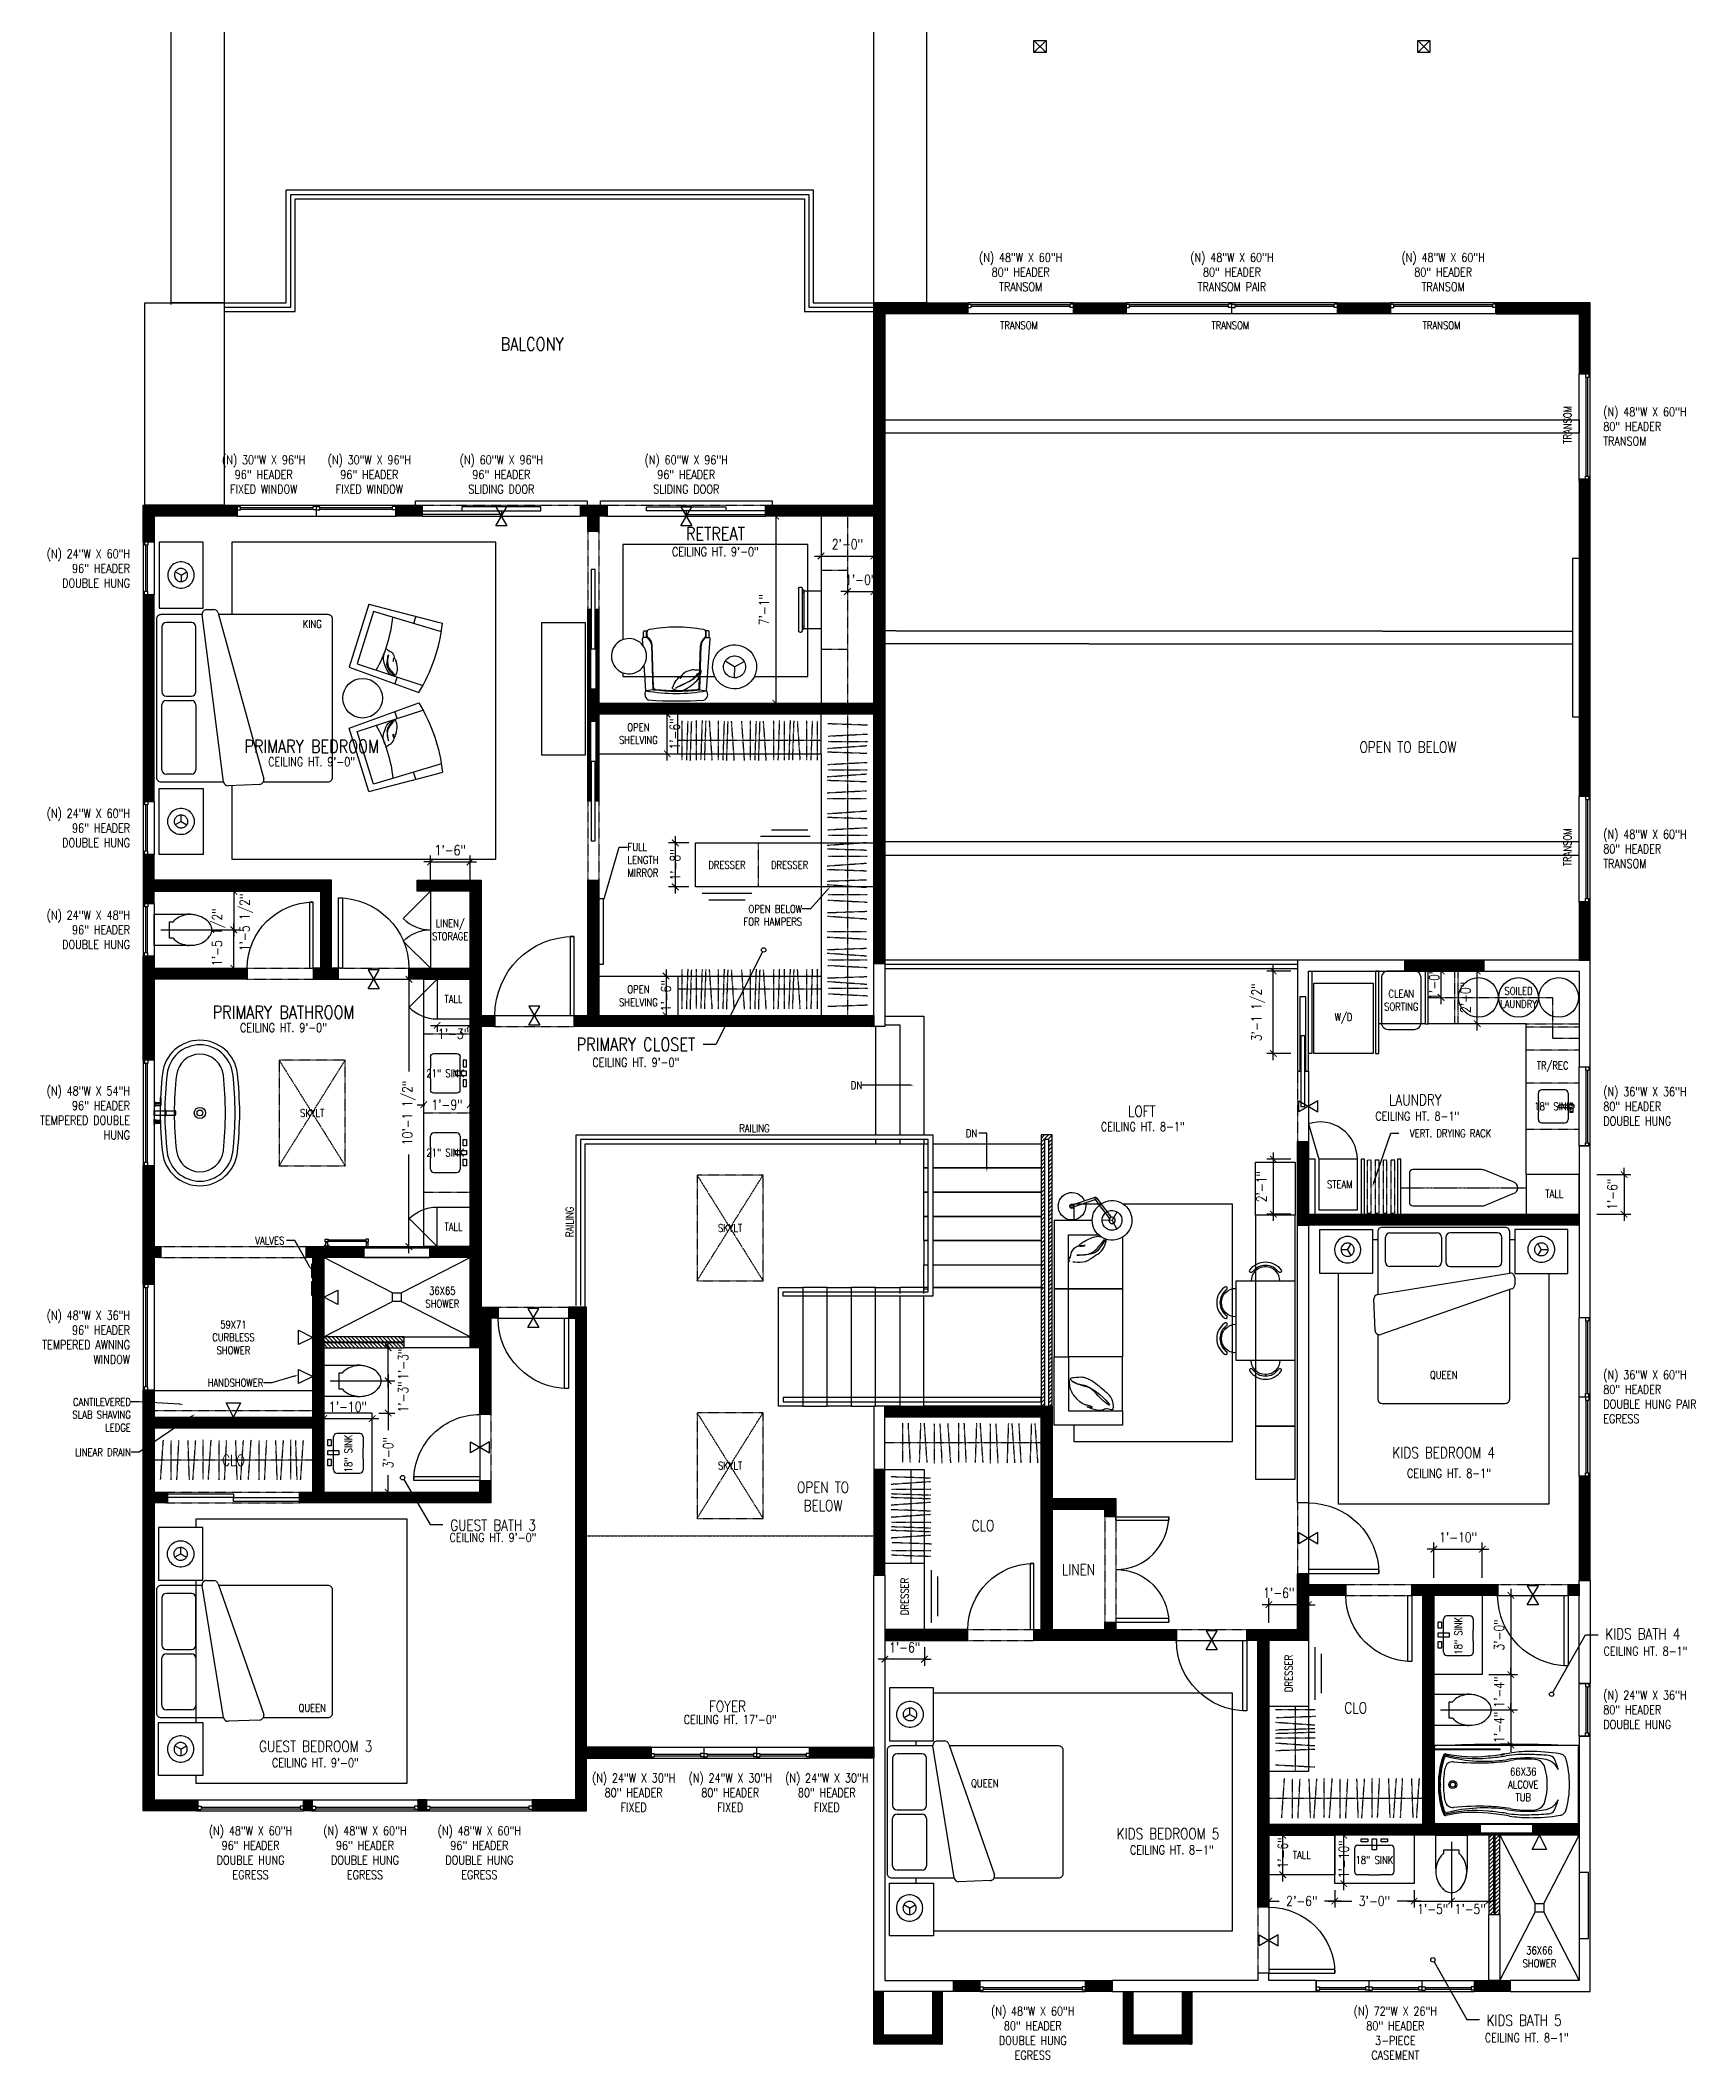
# Model space of a CAD drawing. Header units: inches. Extents: x -1 to 4116, y -71 to 1384.
# Drawn here: x 2699 to 3451, y 208 to 1126 of the extents above; entities that cross this region are included whole.
import ezdxf
from ezdxf import colors
from ezdxf.entities.mleader import LeaderData, LeaderLine
from ezdxf.enums import TextEntityAlignment as Align
from ezdxf.math import Vec2, Vec3

# ---------------------------------------------------------------- set-up
doc = ezdxf.new("R2010")
doc.units = ezdxf.units.IN
doc.header["$MEASUREMENT"] = 0
for name, pattern in [('Center 1_4_', [0.53125, 0.25, -0.09375, 0.09375, -0.09375]), ('DASHDOT', [1, 0.5, -0.25, 0, -0.25]), ('DASHDOT2', [0.5, 0.25, -0.125, 0, -0.125]), ('DASHED', [0.75, 0.5, -0.25]), ('HIDDEN', [0.375, 0.25, -0.125]), ('HIDDEN2', [0.1875, 0.125, -0.0625])]:
    doc.linetypes.add(name, pattern=pattern)
doc.layers.get('DEFPOINTS').update_dxf_attribs({"color": 92, "lineweight": 15})
for name, color, linetype in [('A-ANNO', 3, 'Continuous'), ('A-ANNO - NEW', 3, 'Continuous'), ('A-ANNO-CLNG-HT-NEW', 2, 'Continuous'), ('A-ANNO-ROOMTAG-NEW', 2, 'Continuous'), ('A-APPL-NEWW', 1, 'Continuous'), ('A-CASE-BLW', 1, 'HIDDEN2'), ('A-CASE-HIDN', 3, 'HIDDEN2'), ('A-CASE-NEW', 2, 'Continuous'), ('A-CASE-OVER', 1, 'HIDDEN2'), ('A-CLNG-COL1', 1, 'Continuous'), ('A-CLNG-HEAD', 1, 'HIDDEN2'), ('A-CLNG-HEAD NEW', 1, 'HIDDEN2'), ('A-DIM-CONS', 2, 'Continuous'), ('A-DOOR-NEW', 2, 'Continuous'), ('A-FLOR-ABOVE', 1, 'DASHDOT'), ('A-FLOR-HRAL', 3, 'Continuous'), ('A-FLOR-SILL', 8, 'Continuous'), ('A-FLOR-STRS', 2, 'Continuous'), ('A-FURN', 8, 'Continuous'), ('A-GLAZ', 1, 'Continuous'), ('A-GLAZ-NEW', 1, 'Continuous'), ('A-PFIX', 2, 'Continuous'), ('A-WALL-EXIST', 4, 'Continuous'), ('A-WALL-HTCH-F', 252, 'Continuous'), ('A-WALL-NEW', 4, 'Continuous')]:
    doc.layers.add(name, color=color, linetype=linetype)
doc.layers.add('A-FLOR-LEVL', color=2, linetype='Continuous', plot=False)
doc.styles.add('ccTXT', font='ROMANS.shx', dxfattribs={"width": 0.8})
doc.styles.add('EDGTXT', font='ROMANS.shx')
doc.dimstyles.new('DIM48$0', dxfattribs={"dimscale": 48, "dimtxt": 0.09375, "dimasz": 0.0625, "dimexe": 0.0625, "dimexo": 0.0625, "dimgap": 0.0625, "dimtad": 0, "dimdec": 8, "dimrnd": 0.125, "dimzin": 3, "dimdsep": 46, "dimlunit": 4, "dimtxsty": 'ccTXT', "dimblk": 'ARCHTICK', "dimblk1": 'ARCHTICK', "dimblk2": 'ARCHTICK', "dimsah": 1, "dimcen": 0.09375, "dimdle": 0.0625, "dimclrd": 2, "dimclre": 1, "dimclrt": 256, "dimadec": 0, "dimazin": 0, "dimtfac": 0.6, "dimtdec": 4, "dimtix": 1, "dimtmove": 2, "dimatfit": 3, "dimldrblk": 'ARCHTICK', "dimfxl": 1, "dimtvp": 1, "dimfrac": 2, "dimtolj": 1, "dimtzin": 0, "dimarcsym": 0})
pattern_1 = [(45, (0.0164, 0.01056), (-0.0883883476, 0.0883883476), [])]

msp = doc.modelspace()

# ---------------------------------------------------------------- texts
at = {"layer": 'A-ANNO', "char_height": 3.5, "attachment_point": 5, "style": 'ccTXT'}
for s, insert, width in [('TRANSOM', (3143.65798868, 996.36544828, 41.27330226), 91.7470625376), ('TRANSOM', (3239.65798868, 996.36544828, 41.27330226), 91.7470625376), ('TRANSOM', (3335.65798868, 996.36544828, 41.27330226), 91.7470625376), ('RAILING', (3023.40798868, 631.36544828, 0.27330226), 91.7470625376), ('36X65 SHOWER', (2881.56450021, 554.61544828, 0.27330226), 18.6116374584), ('59X71 CURBLESS\\PSHOWER', (2786.65798868, 536.36544828, 0.27330226), 18.6116374584), ('66X36 ALCOVE TUB', (3372.7829883, 333.11028364, 0.27330226), 18.6116374584), ('36X66 SHOWER', (3380.15798868, 254.7931412, 0.27330226), 18.6116374584)]:
    msp.add_mtext(s, dxfattribs=dict(at, insert=insert, width=width))
at = {"layer": 'A-ANNO', "char_height": 3.5, "width": 91.7470625376, "attachment_point": 5, "rotation": 90, "style": 'ccTXT'}
for s, insert in [('TRANSOM', (3392.90798868, 951.11544828, 41.27330226)), ('TRANSOM', (3392.90798868, 759.11544828, 41.27330226)), ('RAILING', (2939.40798868, 588.86544828, 0.27330226))]:
    msp.add_mtext(s, dxfattribs=dict(at, insert=insert))
at = {"layer": 'A-ANNO', "char_height": 3.5, "attachment_point": 5, "style": 'ccTXT'}
for s, insert in [('OPEN SHELVING', (2970.65798868, 810.79100935, 0.27330226)), ('DRESSER', (3010.90798868, 751.11544828, 0.27330226)), ('DRESSER', (3039.40798868, 751.11544828, 0.27330226)), ('LINEN/\\PSTORAGE', (2885.15798868, 721.61544828, 0.27330226)), ('TALL', (2886.65798868, 690.11544828, 0.27330226)), ('OPEN SHELVING', (2970.65798868, 691.61544828, 0.27330226)), ('CLEAN\\PSORTING', (3317.35986885, 689.61544828, 0.27330226)), ('SOILED \\PLAUNDRY', (3370.67374796, 690.86544828, 0.27330226)), ('W/D', (3291.15798868, 681.36544828, 0.27330226)), ('TR/REC', (3386.15798868, 659.36544828, 0.27330226)), ('21" SINK', (2882.90798868, 656.36544828, 0.27330226)), ('18" SINK', (3386.40798868, 641.36544828, -35.72669774)), ('21" SINK', (2882.90798868, 620.36544828, 0.27330226)), ('STEAM', (3289.40798868, 605.86544828, 0.27330226)), ('TALL', (3386.90798868, 601.61544828, 0.27330226)), ('TALL', (2886.65798868, 586.61544828, 0.27330226)), ('TALL', (3272.15798868, 301.11544828, 0.27330226)), ('18" SINK', (3305.15798868, 298.86544828, 0.27330226))]:
    msp.add_mtext_dynamic_manual_height_columns(s, width=18.0362940567, gutter_width=30, heights=[0], dxfattribs=dict(at, insert=insert))
at = {"layer": 'A-ANNO', "char_height": 3.5, "attachment_point": 5, "rotation": 90, "style": 'ccTXT'}
for s, insert in [('18" SINK', (2838.83653459, 483.61544828, 0.27330226)), ('DRESSER', (3091.65798868, 418.61544828, 0.27330226)), ('18" SINK', (3343.33653459, 400.7442307, 0.27330226)), ('DRESSER', (3266.15798868, 383.61544828, 0.27330226))]:
    msp.add_mtext_dynamic_manual_height_columns(s, width=18.0362940567, gutter_width=30, heights=[0], dxfattribs=dict(at, insert=insert))
at = {"layer": 'A-ANNO - NEW', "color": 1, "char_height": 4, "style": 'ccTXT'}
for s, insert, width, attachment_point in [('(N) 48"W X 60"H \\P80" HEADER \\PTRANSOM', (3144.40798868, 1011.86544828, 0.27330226), 77.0607469528, 8), ('(N) 48"W X 60"H \\P80" HEADER \\PTRANSOM PAIR', (3240.40798868, 1011.86544828, 0.27330226), 77.0607469528, 8), ('(N) 48"W X 60"H \\P80" HEADER \\PTRANSOM', (3336.40798868, 1011.86544828, 0.27330226), 77.0607469528, 8), ('(N) 48"W X 60"H \\P80" HEADER\\PTRANSOM', (3409.15798868, 950.36544828, 0.27330226), 50.8144273947, 4), ('(N) 30"W X 96"H \\P96" HEADER \\PFIXED WINDOW', (2800.40798868, 919.86544828, 82.27330226), 77.0607469528, 8), ('(N) 30"W X 96"H \\P96" HEADER \\PFIXED WINDOW', (2848.40798868, 919.86544828, 82.27330226), 77.0607469528, 8), ('(N) 60"W X 96"H \\P96" HEADER \\PSLIDING DOOR', (2908.40798868, 919.86544828, 0.27330226), 77.0607469528, 8), ('(N) 60"W X 96"H \\P96" HEADER \\PSLIDING DOOR', (2992.40798868, 919.86544828, -40.72669774), 77.0607469528, 8), ('(N) 24"W X 60"H \\P96" HEADER \\PDOUBLE HUNG', (2739.65798868, 885.86544828, 0.27330226), 50.8144273947, 6), ('(N) 24"W X 60"H \\P96" HEADER \\PDOUBLE HUNG', (2739.65798868, 767.86544828, 0.27330226), 50.8144273947, 6), ('(N) 48"W X 60"H \\P80" HEADER\\PTRANSOM', (3409.15798868, 758.36544828, 0.27330226), 50.8144273947, 4), ('(N) 24"W X 48"H \\P96" HEADER \\PDOUBLE HUNG', (2739.65798868, 721.61544828, 0.27330226), 50.8144273947, 6), ('(N) 48"W X 54"H \\P96" HEADER \\PTEMPERED DOUBLE HUNG', (2739.63851635, 638.36533057, 0.27330226), 50.8144273947, 6), ('(N) 36"W X 36"H \\P80" HEADER\\PDOUBLE HUNG', (3409.15798868, 641.36544828, 0.27330226), 50.8144273947, 4), ('(N) 48"W X 36"H \\P96" HEADER \\PTEMPERED AWNING WINDOW', (2739.65798868, 536.36544828, 0.27330226), 50.8144273947, 6), ('(N) 36"W X 60"H \\P80" HEADER\\PDOUBLE HUNG PAIR\\PEGRESS', (3409.15798868, 509.36544828, 0.27330226), 50.8144273947, 4), ('(N) 24"W X 36"H \\P80" HEADER\\PDOUBLE HUNG', (3409.15798868, 367.11544828, 0.27330226), 50.8144273947, 4), ('(N) 24"W X 30"H \\P80" HEADER \\PFIXED', (2968.52078814, 338.11544828, 0.27330226), 50.8144273947, 2), ('(N) 24"W X 30"H \\P80" HEADER \\PFIXED', (3012.40798868, 338.11544828, 0.27330226), 50.8144273947, 2), ('(N) 24"W X 30"H \\P80" HEADER \\PFIXED', (3056.29518922, 338.11544828, 0.27330226), 50.8144273947, 2), ('(N) 48"W X 60"H \\P96" HEADER \\PDOUBLE HUNG\\PEGRESS', (2794.40798868, 314.11544828, 0.27330226), 50.8144273947, 2), ('(N) 48"W X 60"H \\P96" HEADER \\PDOUBLE HUNG\\PEGRESS', (2846.40798868, 314.11544828, 0.27330226), 50.8144273947, 2), ('(N) 48"W X 60"H \\P96" HEADER \\PDOUBLE HUNG\\PEGRESS', (2898.40798868, 314.11544828, 0.27330226), 50.8144273947, 2), ('(N) 48"W X 60"H \\P80" HEADER \\PDOUBLE HUNG\\PEGRESS', (3149.90798868, 232.11544828, 0.27330226), 50.8144273947, 2), ('(N) 72"W X 26"H \\P80" HEADER \\P3-PIECE\\PCASEMENT', (3314.65798868, 232.11544828, 0.27330226), 50.8144273947, 2)]:
    msp.add_mtext(s, dxfattribs=dict(at, insert=insert, width=width, attachment_point=attachment_point))
at = {"layer": 'A-ANNO-CLNG-HT-NEW', "style": 'ccTXT', "width": 0.8}
for s, p in [('CEILING HT. 9\'-0"', (3005.65798868, 895.47321653, 0.27330226)), ('CEILING HT. 9\'-0"', (2809.39679696, 679.13265243, 0.27330226)), ('CEILING HT. 9\'-0"', (2969.53163473, 663.37053859, 0.27330226)), ('CEILING HT. 8-1"', (3199.89546831, 634.13573445, 0.27330226)), ('CEILING HT. 8-1"', (3324.64193716, 638.92439463, 0.27330226)), ('CEILING HT. 8-1"', (3339.06567958, 476.58207633, 0.27330226)), ('CEILING HT. 9\'-0"', (2904.58639, 447.41624242, 0.27330226)), ('CEILING HT. 8-1"', (3428.33706984, 395.7139929, 0.27330226)), ('CEILING HT. 17\'-0"', (3012.40798868, 364.68052386, 0.27330226)), ('CEILING HT. 9\'-0"', (2823.86840616, 345.04852049, 0.27330226)), ('CEILING HT. 8-1"', (3213.09870511, 305.41170933, 0.27330226)), ('CEILING HT. 8-1"', (3374.40477857, 220.05945472, 0.27330226))]:
    msp.add_text(s, height=4, dxfattribs=at).set_placement(p, align=Align.TOP_CENTER)
at = {"layer": 'A-ANNO-ROOMTAG-NEW', "char_height": 6, "attachment_point": 8, "style": 'ccTXT'}
for s, width, heights, insert in [('BALCONY', 72.1914142552, [13.03139028], (2922.40798868, 984.86544828, 0.27330226)), ('RETREAT', 76.5347996618, [11.83254884], (3005.65798868, 898.63719147, 0.27330226)), ('PRIMARY BATHROOM', 72.1914142552, [13.03139028], (2809.39679696, 681.13265243, 0.27330226)), ('PRIMARY CLOSET', 76.5347996618, [11.83254884], (2969.53163473, 666.53451353, 0.27330226))]:
    msp.add_mtext_dynamic_manual_height_columns(s, width=width, gutter_width=30, heights=heights, dxfattribs=dict(at, insert=insert))
at = {"layer": 'A-ANNO-ROOMTAG-NEW', "char_height": 5, "style": 'ccTXT'}
for s, insert, width, attachment_point in [('OPEN TO BELOW', (3320.41392322, 804.66135039, 0.27330226), 59.6256749842, 5), ('LAUNDRY', (3323.7639063, 644.32197645, 0.27330226), 59.6256749842, 5), ('LOFT', (3199.44578827, 639.11907229, 0.27330226), 59.6256749842, 5), ('KIDS BEDROOM 4', (3336.64769574, 483.95155309, 0.27330226), 59.6256749842, 5), ('CLO', (2786.65798868, 480.50337692, 0.27330226), 59.6256749842, 5), ('OPEN TO BELOW', (3054.5716879, 464.0771061, 0.27330226), 33.0725168455, 5), ('GUEST BATH 3', (2904.63326455, 451.0062388, 0.27330226), 59.6256749842, 5), ('CLO', (3127.25627718, 450.83539239, 0.27330226), 59.6256749842, 5), ('LINEN', (3170.65798868, 430.86544828, 0.27330226), 66.6382754437, 5), ('KIDS BATH 4', (3427.11297427, 401.62142336, 0.27330226), 59.6256749842, 5), ('FOYER', (3011.18998896, 368.65465922, 0.27330226), 59.6256749842, 5), ('CLO', (3296.65443829, 367.96400384, 0.27330226), 59.6256749842, 5), ('GUEST BEDROOM 3', (2823.99940015, 350.48633252, 0.27330226), 59.6256749842, 5), ('KIDS BEDROOM 5', (3211.37837787, 308.27834631, 0.27330226), 66.6382754437, 8), ('KIDS BATH 5', (3373.18068301, 225.96688517, 0.27330226), 59.6256749842, 5)]:
    msp.add_mtext(s, dxfattribs=dict(at, insert=insert, width=width, attachment_point=attachment_point))
at = {"layer": 'A-CLNG-HEAD NEW', "char_height": 3.5, "width": 18.4143377797, "attachment_point": 5, "style": 'ccTXT'}
for insert in [(2822.40798868, 638.36533057, 0.27330226), (3012.32798868, 586.11544828, 0.27330226), (3012.32798868, 478.11544828, 0.27330226)]:
    msp.add_mtext('SKYLT', dxfattribs=dict(at, insert=insert))
at = {"layer": 'A-FURN', "char_height": 3.5, "width": 18.4143377797, "attachment_point": 5, "style": 'ccTXT'}
for s, insert in [('KING', (2822.46705703, 860.61219521, 0.27330226)), ('QUEEN', (3336.64769574, 519.13563211, 0.27330226)), ('QUEEN', (2822.46705703, 367.80916172, 0.27330226)), ('QUEEN', (3128.08367437, 333.53348686, 0.27330226))]:
    msp.add_mtext(s, dxfattribs=dict(at, insert=insert))

# ---------------------------------------------------------------- blocks, each defined once
blk = doc.blocks.new('*U116')
for p, q in [((0, 5), (48, 5)), ((0, 5), (48, 5)), ((0, 2.875), (0, 4.375)), ((0, 4.375), (1.5, 4.375)), ((0, 2.875), (1.5, 2.875)), ((1.5, 2.875), (1.5, 4.375)), ((1.5, 4), (46.5, 4)), ((1.5, 3.25), (46.5, 3.25)), ((46.5, 2.875), (46.5, 4.375)), ((48, 4.375), (46.5, 4.375)), ((48, 2.875), (46.5, 2.875)), ((48, 2.875), (48, 4.375))]:
    blk.add_line(p, q)
at = {"flags": 128}
for points in [[(0, 0), (0, 5), (0, 5), (0, 5)], [(48, 0), (48, 5), (48, 5), (48, 5)]]:
    blk.add_lwpolyline(points, dxfattribs=at)
at = {"layer": 'A-FLOR-SILL'}
blk.add_line((0, 0), (48, 0), dxfattribs=at)
at = {"layer": 'A-GLAZ', "color": 8}
blk.add_line((0, 0), (48, 0), dxfattribs=at)
blk = doc.blocks.new('*U340')
for p, q in [((0, 5), (24, 5)), ((0, 5), (24, 5)), ((0, 2.875), (0, 4.375)), ((0, 4.375), (1.5, 4.375)), ((0, 2.875), (1.5, 2.875)), ((1.5, 2.875), (1.5, 4.375)), ((1.5, 4), (22.5, 4)), ((1.5, 3.25), (22.5, 3.25)), ((22.5, 2.875), (22.5, 4.375)), ((24, 4.375), (22.5, 4.375)), ((24, 2.875), (22.5, 2.875)), ((24, 2.875), (24, 4.375))]:
    blk.add_line(p, q)
at = {"flags": 128}
for points in [[(0, 0), (0, 5), (0, 5), (0, 5)], [(24, 0), (24, 5), (24, 5), (24, 5)]]:
    blk.add_lwpolyline(points, dxfattribs=at)
at = {"layer": 'A-FLOR-SILL'}
blk.add_line((0, 0), (24, 0), dxfattribs=at)
at = {"layer": 'A-GLAZ', "color": 8}
blk.add_line((0, 0), (24, 0), dxfattribs=at)
blk = doc.blocks.new('*U341')
for p, q in [((0, 5), (24, 5)), ((0, 5), (24, 5)), ((0, 2.875), (0, 4.375)), ((0, 4.375), (1.5, 4.375)), ((0, 2.875), (1.5, 2.875)), ((1.5, 2.875), (1.5, 4.375)), ((1.5, 4), (22.5, 4)), ((1.5, 3.25), (22.5, 3.25)), ((22.5, 2.875), (22.5, 4.375)), ((24, 4.375), (22.5, 4.375)), ((24, 2.875), (22.5, 2.875)), ((24, 2.875), (24, 4.375))]:
    blk.add_line(p, q)
at = {"flags": 128}
for points in [[(0, 0), (0, 5), (0, 5), (0, 5)], [(24, 0), (24, 5), (24, 5), (24, 5)]]:
    blk.add_lwpolyline(points, dxfattribs=at)
at = {"layer": 'A-FLOR-SILL'}
blk.add_line((0, 0), (24, 0), dxfattribs=at)
at = {"layer": 'A-GLAZ', "color": 8}
blk.add_line((0, 0), (24, 0), dxfattribs=at)
blk = doc.blocks.new('*U334')
for p, q in [((0, 5), (24, 5)), ((0, 5), (24, 5)), ((0, 2.875), (0, 4.375)), ((0, 4.375), (1.5, 4.375)), ((0, 2.875), (1.5, 2.875)), ((1.5, 2.875), (1.5, 4.375)), ((1.5, 4), (22.5, 4)), ((1.5, 3.25), (22.5, 3.25)), ((22.5, 2.875), (22.5, 4.375)), ((24, 4.375), (22.5, 4.375)), ((24, 2.875), (22.5, 2.875)), ((24, 2.875), (24, 4.375))]:
    blk.add_line(p, q)
at = {"flags": 128}
for points in [[(0, 0), (0, 5), (0, 5), (0, 5)], [(24, 0), (24, 5), (24, 5), (24, 5)]]:
    blk.add_lwpolyline(points, dxfattribs=at)
at = {"layer": 'A-FLOR-SILL'}
blk.add_line((0, 0), (24, 0), dxfattribs=at)
at = {"layer": 'A-GLAZ', "color": 8}
blk.add_line((0, 0), (24, 0), dxfattribs=at)
blk = doc.blocks.new('*U345')
at = {"linetype": 'ByBlock'}
blk.add_lwpolyline([(0, 0), (0, 30), (1.75, 30), (1.75, 0)], close=True, dxfattribs=at)
blk.add_arc((0, 0), 30, 0, 90, dxfattribs=at)
blk = doc.blocks.new('*U283')
at = {"layer": 'A-FLOR-SILL'}
blk.add_line((-15, 0), (15, 0), dxfattribs=at)
blk.add_lwpolyline([(-2.51, 4.32), (2.51, -4.32), (-2.51, -4.32), (2.51, 4.32)], close=True, dxfattribs=at)
blk = doc.blocks.new('*U88')
at = {"color": 0, "linetype": 'ByBlock'}
blk.add_line((-0.041, 0), (0.041, 0), dxfattribs=at)
blk.add_lwpolyline([(-0.068, 0.135), (0.067, 0.135), (0, 0)], close=True, dxfattribs=at)
at = {"style": 'EDGTXT', "flags": 8}
blk.add_attdef('#LINE1', text='', height=0.125, dxfattribs=at).set_placement((0, 0.193), align=Align.BOTTOM_CENTER)
blk = doc.blocks.new('*U87')
at = {"color": 0, "linetype": 'ByBlock'}
for p, q in [((0, -7.11), (0, 7.11)), ((0, 7.11), (15.11, 7.11)), ((15.11, -7.11), (0, -7.11))]:
    blk.add_line(p, q, dxfattribs=at)
blk.add_lwpolyline([(24.13, -4.09, 0.06085), (25.42, -2.54, 0.143932), (26.16, 0, 0.143932), (25.42, 2.54, 0.107177), (22.93, 5.03, 0.077997), (19.52, 6.53, 0.141546), (12.76, 6.39, 0.085426), (9.83, 4.9, 0.066386), (8.4, 3.51), (6.82, 3.51), (6.82, -3.61), (8.4, -3.61, 0.066386), (9.83, -5, 0.085426), (12.76, -6.49, 0.074934), (16.47, -7.05, 0.074935), (20.18, -6.49, 0.085426), (23.12, -5, 0.047542)], format="xyb", close=True, dxfattribs=at)
for centre, start, end in [((15.11, -9.99), 75.07107, 89.99999), ((15.11, 9.99), 270, 275.19537)]:
    blk.add_arc(centre, 17.11, start, end, dxfattribs=at)
blk = doc.blocks.new('*U103')
at = {"color": 0, "linetype": 'ByBlock'}
for points in [[(-6, -0.5), (-6, 1), (-3, 1), (-3, -0.5)], [(-1, -4), (-1, 1), (1, 1), (1, -4)], [(3, -0.5), (3, 1), (6, 1), (6, -0.5)]]:
    blk.add_lwpolyline(points, close=True, dxfattribs=at)
blk = doc.blocks.new('*U359')
at = {"color": 0, "linetype": 'ByBlock'}
for p, q in [((4.5, 2.5), (4.5, 7.5)), ((18, 7.5), (18, 2.5)), ((4.5, -7.5), (4.5, -2.5)), ((18, -2.5), (18, -7.5))]:
    blk.add_line(p, q, dxfattribs=at)
at = {"color": 0}
for p, q in [((4.5, -2.5), (4.5, 2.5)), ((16.5, 9), (6, 9)), ((18, -2.5), (18, 2.5)), ((6, -9), (16.5, -9))]:
    blk.add_line(p, q, dxfattribs=at)
at = {"color": 0, "linetype": 'ByBlock'}
for centre, start, end in [((6, 7.5), 90, 180), ((16.5, 7.5), 0, 90), ((6, -7.5), 180, 270), ((16.5, -7.5), 270, 0)]:
    blk.add_arc(centre, 1.5, start, end, dxfattribs=at)
blk = doc.blocks.new('*U360')
blk.add_lwpolyline([(-72, -54), (72, -54), (72, 54), (-72, 54)], close=True)
blk = doc.blocks.new('*U361')
blk.add_wipeout([(0, 0), (0, -20), (24, -20), (24, 0)])
blk.add_lwpolyline([(0, 0), (0, -20), (24, -20), (24, 0)], close=True)
blk = doc.blocks.new('*U366')
blk.add_wipeout([(0, 0), (0, -20), (24, -20), (24, 0)])
blk.add_lwpolyline([(0, 0), (0, -20), (24, -20), (24, 0)], close=True)
blk = doc.blocks.new('*U138')
blk.add_wipeout([(6, 0), (5.95, 0.75), (5.81, 1.49), (5.58, 2.21), (5.26, 2.89), (4.85, 3.53), (4.37, 4.11), (3.82, 4.62), (3.21, 5.07), (2.55, 5.43), (1.85, 5.71), (1.12, 5.89), (0.38, 5.99), (-0.38, 5.99), (-1.12, 5.89), (-1.85, 5.71), (-2.55, 5.43), (-3.21, 5.07), (-3.82, 4.62), (-4.37, 4.11), (-4.85, 3.53), (-5.26, 2.89), (-5.58, 2.21), (-5.81, 1.49), (-5.95, 0.75), (-6, 0), (-5.95, -0.75), (-5.81, -1.49), (-5.58, -2.21), (-5.26, -2.89), (-4.85, -3.53), (-4.37, -4.11), (-3.82, -4.62), (-3.21, -5.07), (-2.55, -5.43), (-1.85, -5.71), (-1.12, -5.89), (-0.38, -5.99), (0.38, -5.99), (1.12, -5.89), (1.85, -5.71), (2.55, -5.43), (3.21, -5.07), (3.82, -4.62), (4.37, -4.11), (4.85, -3.53), (5.26, -2.89), (5.58, -2.21), (5.81, -1.49), (5.95, -0.75)])
at = {"color": 0}
for q in [(-2.6, 1.5), (2.6, 1.5), (0, -3)]:
    blk.add_line((0, 0), q, dxfattribs=at)
for points in [[(6, 0), (5.95, 0.75), (5.81, 1.49), (5.58, 2.21), (5.26, 2.89), (4.85, 3.53), (4.37, 4.11), (3.82, 4.62), (3.21, 5.07), (2.55, 5.43), (1.85, 5.71), (1.12, 5.89), (0.38, 5.99), (-0.38, 5.99), (-1.12, 5.89), (-1.85, 5.71), (-2.55, 5.43), (-3.21, 5.07), (-3.82, 4.62), (-4.37, 4.11), (-4.85, 3.53), (-5.26, 2.89), (-5.58, 2.21), (-5.81, 1.49), (-5.95, 0.75), (-6, 0), (-5.95, -0.75), (-5.81, -1.49), (-5.58, -2.21), (-5.26, -2.89), (-4.85, -3.53), (-4.37, -4.11), (-3.82, -4.62), (-3.21, -5.07), (-2.55, -5.43), (-1.85, -5.71), (-1.12, -5.89), (-0.38, -5.99), (0.38, -5.99), (1.12, -5.89), (1.85, -5.71), (2.55, -5.43), (3.21, -5.07), (3.82, -4.62), (4.37, -4.11), (4.85, -3.53), (5.26, -2.89), (5.58, -2.21), (5.81, -1.49), (5.95, -0.75)], [(2.6, 1.5), (2.39, 1.81), (2.14, 2.1), (1.86, 2.35), (1.55, 2.57), (1.22, 2.74), (0.87, 2.87), (0.5, 2.96), (0.13, 3), (-0.25, 2.99), (-0.62, 2.93), (-0.99, 2.83), (-1.33, 2.69), (-1.66, 2.5), (-1.96, 2.27), (-2.23, 2.01), (-2.46, 1.71), (-2.66, 1.39), (-2.81, 1.05), (-2.92, 0.69), (-2.98, 0.31), (-3, -0.06), (-2.97, -0.44), (-2.89, -0.81), (-2.77, -1.16), (-2.6, -1.5), (-2.39, -1.81), (-2.14, -2.1), (-1.86, -2.35), (-1.55, -2.57), (-1.22, -2.74), (-0.87, -2.87), (-0.5, -2.96), (-0.13, -3), (0.25, -2.99), (0.62, -2.93), (0.99, -2.83), (1.33, -2.69), (1.66, -2.5), (1.96, -2.27), (2.23, -2.01), (2.46, -1.71), (2.66, -1.39), (2.81, -1.05), (2.92, -0.69), (2.98, -0.31), (3, 0.06), (2.97, 0.44), (2.89, 0.81), (2.77, 1.16)]]:
    blk.add_lwpolyline(points, close=True)
blk = doc.blocks.new('*U369')
for p, q in [((-26.49, -15.85), (-26.49, -4.49)), ((-24.49, -2.49), (-3.02, -2.49)), ((-1.02, -4.49), (-1.02, -15.85)), ((0.95, -4.49), (0.95, -15.85)), ((24.42, -2.49), (2.95, -2.49)), ((26.42, -15.85), (26.42, -4.49)), ((-3.02, -17.85), (-24.49, -17.85)), ((2.95, -17.85), (24.42, -17.85)), ((-30, -30.52), (30, -20.77)), ((32.26, -22.75), (32.26, -26.06)), ((-31.16, -46.87), (-31.74, -32.58)), ((30.77, -27.99), (-28.64, -48.72))]:
    blk.add_line(p, q)
for points in [[(30, -20.77), (30, -2, 0.414214), (28, 0), (-28, 0, 0.414214), (-30, -2), (-30, -30.52)], [(-30, -48.61), (-30, -78, 0.414214), (-28, -80), (28, -80, 0.414214), (30, -78), (30, -28.2)]]:
    blk.add_lwpolyline(points, format="xyb")
for centre, start, end in [((-24.49, -4.49), 90, 180), ((-3.02, -4.49), 0, 90), ((2.95, -4.49), 90, 180), ((24.42, -4.49), 0, 90), ((-24.49, -15.85), 180, 270), ((-3.02, -15.85), 270, 0), ((2.95, -15.85), 180, 270), ((24.42, -15.85), 270, 0), ((30.26, -22.75), 0, 97.36625), ((30.26, -26.06), 285, 0), ((-29.74, -32.5), 97.36625, 182.33524), ((-29.16, -46.79), 182.33524, 285)]:
    blk.add_arc(centre, 2, start, end)
blk = doc.blocks.new('*U370')
at = {"linetype": 'ByBlock'}
blk.add_lwpolyline([(0, 0), (0, -32), (1.75, -32), (1.75, 0)], close=True, dxfattribs=at)
blk.add_arc((0, 0), 32, 270, 0, dxfattribs=at)
blk = doc.blocks.new('*U53')
at = {"layer": 'A-FLOR-SILL'}
blk.add_line((-16, 0), (16, 0), dxfattribs=at)
blk.add_lwpolyline([(-2.51, 4.32), (2.51, -4.32), (-2.51, -4.32), (2.51, 4.32)], close=True, dxfattribs=at)
blk = doc.blocks.new('*U362')
at = {"color": 0, "linetype": 'ByBlock'}
for p, q in [((4.5, 2.5), (4.5, 7.5)), ((18, 7.5), (18, 2.5)), ((4.5, -7.5), (4.5, -2.5)), ((18, -2.5), (18, -7.5))]:
    blk.add_line(p, q, dxfattribs=at)
at = {"color": 0}
for p, q in [((4.5, -2.5), (4.5, 2.5)), ((16.5, 9), (6, 9)), ((18, -2.5), (18, 2.5)), ((6, -9), (16.5, -9))]:
    blk.add_line(p, q, dxfattribs=at)
at = {"color": 0, "linetype": 'ByBlock'}
for centre, start, end in [((6, 7.5), 90, 180), ((16.5, 7.5), 0, 90), ((6, -7.5), 180, 270), ((16.5, -7.5), 270, 0)]:
    blk.add_arc(centre, 1.5, start, end, dxfattribs=at)
blk = doc.blocks.new('*U364')
at = {"linetype": 'ByBlock'}
blk.add_lwpolyline([(0, 0), (0, -30), (1.75, -30), (1.75, 0)], close=True, dxfattribs=at)
blk.add_arc((0, 0), 30, 270, 0, dxfattribs=at)
blk = doc.blocks.new('*U365')
at = {"linetype": 'ByBlock'}
blk.add_lwpolyline([(0, 0), (0, 30), (1.75, 30), (1.75, 0)], close=True, dxfattribs=at)
blk.add_arc((0, 0), 30, 0, 90, dxfattribs=at)
blk = doc.blocks.new('*U377')
at = {"linetype": 'ByBlock'}
blk.add_lwpolyline([(0, 0), (0, -32), (1.75, -32), (1.75, 0)], close=True, dxfattribs=at)
blk.add_arc((0, 0), 32, 270, 0, dxfattribs=at)
blk = doc.blocks.new('*U373')
at = {"linetype": 'ByBlock'}
blk.add_lwpolyline([(0, 0), (0, 24), (1.75, 24), (1.75, 0)], close=True, dxfattribs=at)
blk.add_arc((0, 0), 24, 0, 90, dxfattribs=at)
blk = doc.blocks.new('*U374')
at = {"linetype": 'ByBlock'}
blk.add_lwpolyline([(0, 0), (0, 24), (1.75, 24), (1.75, 0)], close=True, dxfattribs=at)
blk.add_arc((0, 0), 24, 0, 90, dxfattribs=at)
blk = doc.blocks.new('*U393')
for p, q in [((0, 5), (48, 5)), ((0, 5), (48, 5)), ((0, 2.875), (0, 4.375)), ((0, 4.375), (1.5, 4.375)), ((0, 2.875), (1.5, 2.875)), ((1.5, 2.875), (1.5, 4.375)), ((1.5, 4), (46.5, 4)), ((1.5, 3.25), (46.5, 3.25)), ((46.5, 2.875), (46.5, 4.375)), ((48, 4.375), (46.5, 4.375)), ((48, 2.875), (46.5, 2.875)), ((48, 2.875), (48, 4.375))]:
    blk.add_line(p, q)
at = {"flags": 128}
for points in [[(0, 0), (0, 5), (0, 5), (0, 5)], [(48, 0), (48, 5), (48, 5), (48, 5)]]:
    blk.add_lwpolyline(points, dxfattribs=at)
at = {"layer": 'A-FLOR-SILL'}
blk.add_line((0, 0), (48, 0), dxfattribs=at)
at = {"layer": 'A-GLAZ', "color": 8}
blk.add_line((0, 0), (48, 0), dxfattribs=at)
blk = doc.blocks.new('*U394')
for p, q in [((0, 5), (48, 5)), ((0, 5), (48, 5)), ((0, 2.875), (0, 4.375)), ((0, 4.375), (1.5, 4.375)), ((0, 2.875), (1.5, 2.875)), ((1.5, 2.875), (1.5, 4.375)), ((1.5, 4), (46.5, 4)), ((1.5, 3.25), (46.5, 3.25)), ((46.5, 2.875), (46.5, 4.375)), ((48, 4.375), (46.5, 4.375)), ((48, 2.875), (46.5, 2.875)), ((48, 2.875), (48, 4.375))]:
    blk.add_line(p, q)
at = {"flags": 128}
for points in [[(0, 0), (0, 5), (0, 5), (0, 5)], [(48, 0), (48, 5), (48, 5), (48, 5)]]:
    blk.add_lwpolyline(points, dxfattribs=at)
at = {"layer": 'A-FLOR-SILL'}
blk.add_line((0, 0), (48, 0), dxfattribs=at)
at = {"layer": 'A-GLAZ', "color": 8}
blk.add_line((0, 0), (48, 0), dxfattribs=at)
blk = doc.blocks.new('*U395')
for p, q in [((0, 5), (48, 5)), ((0, 5), (48, 5)), ((0, 2.875), (0, 4.375)), ((0, 4.375), (1.5, 4.375)), ((0, 2.875), (1.5, 2.875)), ((1.5, 2.875), (1.5, 4.375)), ((1.5, 4), (46.5, 4)), ((1.5, 3.25), (46.5, 3.25)), ((46.5, 2.875), (46.5, 4.375)), ((48, 4.375), (46.5, 4.375)), ((48, 2.875), (46.5, 2.875)), ((48, 2.875), (48, 4.375))]:
    blk.add_line(p, q)
at = {"flags": 128}
for points in [[(0, 0), (0, 5), (0, 5), (0, 5)], [(48, 0), (48, 5), (48, 5), (48, 5)]]:
    blk.add_lwpolyline(points, dxfattribs=at)
at = {"layer": 'A-FLOR-SILL'}
blk.add_line((0, 0), (48, 0), dxfattribs=at)
at = {"layer": 'A-GLAZ', "color": 8}
blk.add_line((0, 0), (48, 0), dxfattribs=at)
blk = doc.blocks.new('*U396')
for p, q in [((0, 5), (48, 5)), ((0, 5), (48, 5)), ((0, 2.875), (0, 4.375)), ((0, 4.375), (1.5, 4.375)), ((0, 2.875), (1.5, 2.875)), ((1.5, 2.875), (1.5, 4.375)), ((1.5, 4), (46.5, 4)), ((1.5, 3.25), (46.5, 3.25)), ((46.5, 2.875), (46.5, 4.375)), ((48, 4.375), (46.5, 4.375)), ((48, 2.875), (46.5, 2.875)), ((48, 2.875), (48, 4.375))]:
    blk.add_line(p, q)
at = {"flags": 128}
for points in [[(0, 0), (0, 5), (0, 5), (0, 5)], [(48, 0), (48, 5), (48, 5), (48, 5)]]:
    blk.add_lwpolyline(points, dxfattribs=at)
at = {"layer": 'A-FLOR-SILL'}
blk.add_line((0, 0), (48, 0), dxfattribs=at)
at = {"layer": 'A-GLAZ', "color": 8}
blk.add_line((0, 0), (48, 0), dxfattribs=at)
blk = doc.blocks.new('*U335')
for p, q in [((0, 5), (36, 5)), ((0, 5), (36, 5)), ((0, 2.875), (0, 4.375)), ((0, 4.375), (1.5, 4.375)), ((0, 2.875), (1.5, 2.875)), ((1.5, 2.875), (1.5, 4.375)), ((1.5, 4), (34.5, 4)), ((1.5, 3.25), (34.5, 3.25)), ((34.5, 2.875), (34.5, 4.375)), ((36, 4.375), (34.5, 4.375)), ((36, 2.875), (34.5, 2.875)), ((36, 2.875), (36, 4.375))]:
    blk.add_line(p, q)
at = {"flags": 128}
for points in [[(0, 0), (0, 5), (0, 5), (0, 5)], [(36, 0), (36, 5), (36, 5), (36, 5)]]:
    blk.add_lwpolyline(points, dxfattribs=at)
at = {"layer": 'A-FLOR-SILL'}
blk.add_line((0, 0), (36, 0), dxfattribs=at)
at = {"layer": 'A-GLAZ', "color": 8}
blk.add_line((0, 0), (36, 0), dxfattribs=at)
blk = doc.blocks.new('*U346')
for p, q in [((0, 5), (36, 5)), ((0, 5), (36, 5)), ((0, 2.875), (0, 4.375)), ((0, 4.375), (1.5, 4.375)), ((0, 2.875), (1.5, 2.875)), ((1.5, 2.875), (1.5, 4.375)), ((1.5, 4), (34.5, 4)), ((1.5, 3.25), (34.5, 3.25)), ((34.5, 2.875), (34.5, 4.375)), ((36, 4.375), (34.5, 4.375)), ((36, 2.875), (34.5, 2.875)), ((36, 2.875), (36, 4.375))]:
    blk.add_line(p, q)
at = {"flags": 128}
for points in [[(0, 0), (0, 5), (0, 5), (0, 5)], [(36, 0), (36, 5), (36, 5), (36, 5)]]:
    blk.add_lwpolyline(points, dxfattribs=at)
at = {"layer": 'A-FLOR-SILL'}
blk.add_line((0, 0), (36, 0), dxfattribs=at)
at = {"layer": 'A-GLAZ', "color": 8}
blk.add_line((0, 0), (36, 0), dxfattribs=at)
blk = doc.blocks.new('*U338')
for p, q in [((0, 5), (24, 5)), ((0, 5), (24, 5)), ((0, 2.875), (0, 4.375)), ((0, 4.375), (1.5, 4.375)), ((0, 2.875), (1.5, 2.875)), ((1.5, 2.875), (1.5, 4.375)), ((1.5, 4), (22.5, 4)), ((1.5, 3.25), (22.5, 3.25)), ((22.5, 2.875), (22.5, 4.375)), ((24, 4.375), (22.5, 4.375)), ((24, 2.875), (22.5, 2.875)), ((24, 2.875), (24, 4.375))]:
    blk.add_line(p, q)
at = {"flags": 128}
for points in [[(0, 0), (0, 5), (0, 5), (0, 5)], [(24, 0), (24, 5), (24, 5), (24, 5)]]:
    blk.add_lwpolyline(points, dxfattribs=at)
at = {"layer": 'A-FLOR-SILL'}
blk.add_line((0, 0), (24, 0), dxfattribs=at)
at = {"layer": 'A-GLAZ', "color": 8}
blk.add_line((0, 0), (24, 0), dxfattribs=at)
blk = doc.blocks.new('*U348')
at = {"linetype": 'ByBlock'}
blk.add_lwpolyline([(0, 0), (32, 0), (32, -1.75), (0, -1.75)], close=True, dxfattribs=at)
blk = doc.blocks.new('*U342')
at = {"color": 0, "linetype": 'ByBlock'}
for p, q in [((4.5, 2.5), (4.5, 6)), ((18, 6), (18, 2.5)), ((4.5, -6), (4.5, -2.5)), ((18, -2.5), (18, -6))]:
    blk.add_line(p, q, dxfattribs=at)
at = {"color": 0}
for p, q in [((4.5, -2.5), (4.5, 2.5)), ((16.5, 7.5), (6, 7.5)), ((18, -2.5), (18, 2.5)), ((6, -7.5), (16.5, -7.5))]:
    blk.add_line(p, q, dxfattribs=at)
at = {"color": 0, "linetype": 'ByBlock'}
for centre, start, end in [((6, 6), 90, 180), ((16.5, 6), 0, 90), ((6, -6), 180, 270), ((16.5, -6), 270, 0)]:
    blk.add_arc(centre, 1.5, start, end, dxfattribs=at)
blk = doc.blocks.new('*U20')
at = {"color": 0, "linetype": 'ByBlock'}
for p, q in [((-0.9, 0.71), (-1.35, 0.71)), ((-1.35, 0.71), (-1.35, -0.71)), ((-0.5, 0), (-0.5, -5.5)), ((0.5, -5.5), (0.5, 0)), ((0.9, 0.71), (2.81, 0.71)), ((2.81, 0.71), (2.81, -0.71)), ((-0.9, -0.71), (-1.35, -0.71)), ((0.9, -0.71), (2.81, -0.71))]:
    blk.add_line(p, q, dxfattribs=at)
blk.add_circle((0, 0), 1.14, dxfattribs=at)
blk.add_circle((2.34, 0), 0.107)
for centre, start, end in [((0, 0), 0, 180), ((0, -5.5), 180, 0)]:
    blk.add_arc(centre, 0.5, start, end, dxfattribs=at)
blk = doc.blocks.new('*U351')
blk.add_lwpolyline([(-48, -60), (48, -60), (48, 60), (-48, 60)], close=True)
blk = doc.blocks.new('*U352')
blk.add_wipeout([(0, 0), (0, -20), (24, -20), (24, 0)])
blk.add_lwpolyline([(0, 0), (0, -20), (24, -20), (24, 0)], close=True)
blk = doc.blocks.new('*U349')
blk.add_wipeout([(0, 0), (0, -20), (24, -20), (24, 0)])
blk.add_lwpolyline([(0, 0), (0, -20), (24, -20), (24, 0)], close=True)
blk = doc.blocks.new('*U354')
for p, q in [((-26.49, -15.85), (-26.49, -4.49)), ((-24.49, -2.49), (-3.02, -2.49)), ((-1.02, -4.49), (-1.02, -15.85)), ((0.95, -4.49), (0.95, -15.85)), ((24.42, -2.49), (2.95, -2.49)), ((26.42, -15.85), (26.42, -4.49)), ((-3.02, -17.85), (-24.49, -17.85)), ((2.95, -17.85), (24.42, -17.85)), ((-30, -30.52), (30, -20.77)), ((32.26, -22.75), (32.26, -26.06)), ((-31.16, -46.87), (-31.74, -32.58)), ((30.77, -27.99), (-28.64, -48.72))]:
    blk.add_line(p, q)
for points in [[(30, -20.77), (30, -2, 0.414214), (28, 0), (-28, 0, 0.414214), (-30, -2), (-30, -30.52)], [(-30, -48.61), (-30, -78, 0.414214), (-28, -80), (28, -80, 0.414214), (30, -78), (30, -28.2)]]:
    blk.add_lwpolyline(points, format="xyb")
for centre, start, end in [((-24.49, -4.49), 90, 180), ((-3.02, -4.49), 0, 90), ((2.95, -4.49), 90, 180), ((24.42, -4.49), 0, 90), ((-24.49, -15.85), 180, 270), ((-3.02, -15.85), 270, 0), ((2.95, -15.85), 180, 270), ((24.42, -15.85), 270, 0), ((30.26, -22.75), 0, 97.36625), ((30.26, -26.06), 285, 0), ((-29.74, -32.5), 97.36625, 182.33524), ((-29.16, -46.79), 182.33524, 285)]:
    blk.add_arc(centre, 2, start, end)
blk = doc.blocks.new('*U343')
at = {"linetype": 'ByBlock'}
blk.add_lwpolyline([(0, 0), (0, 32), (1.75, 32), (1.75, 0)], close=True, dxfattribs=at)
blk.add_arc((0, 0), 32, 0, 90, dxfattribs=at)
blk = doc.blocks.new('*U378')
blk.add_lwpolyline([(-54, -36), (54, -36), (54, 36), (-54, 36)], close=True)
blk = doc.blocks.new('*U320')
at = {"color": 6}
blk.add_wipeout([(0, 93), (0, 0), (31, 0), (31, 93)], dxfattribs=at)
for points in [[(0, 93), (0, 62), (6.5, 62), (6.5, 86.5), (31, 86.5), (31, 93), (0, 93)], [(0, 0), (0, 31), (6.5, 31), (6.5, 6.5), (31, 6.5), (31, 0), (0, 0)]]:
    blk.add_lwpolyline(points)
for points in [[(6.5, 86.5), (31, 86.5), (31, 62), (6.5, 62)], [(6.5, 62), (6.5, 31), (0, 31), (0, 62)], [(6.5, 62), (6.5, 31), (31, 31), (31, 62)], [(6.5, 6.5), (31, 6.5), (31, 31), (6.5, 31)]]:
    blk.add_lwpolyline(points, close=True)
blk = doc.blocks.new('*U304')
at = {"color": 0, "linetype": 'ByBlock'}
for points in [[(-10.24, -5.98), (-9.63, -2.52), (-5.5, 2.13), (1.43, 7.07), (7.66, 7.62), (9.5, 6.96), (8.8, 6.23), (-1.1, 2.12), (-8.16, -4.91), (-5.43, -2.83), (2.83, 4.01), (5.06, 4.47), (8.42, 5.75)], [(-10.24, -5.98), (-9.57, -6.95), (-7.29, -6.53), (-4.88, -7.2), (1.49, -5.54), (0.57, -5.71), (-0.52, -5.81), (1.2, -4.99), (2.34, -4.81), (7.53, -0.75), (8.83, 1.18), (9.69, 3.82), (9.82, 5.74), (9.96, 6.77)]]:
    blk.add_spline(points, degree=3, dxfattribs=at)
blk = doc.blocks.new('*U305')
at = {"color": 0, "linetype": 'ByBlock'}
for points in [[(6.84, 5.68), (5.91, 5.76), (1.16, 5.51), (-3.15, 2.99), (-7.67, -1.84), (-8.2, -4.52), (-7.03, -3.05), (-0.34, 2.36), (5.08, 2.63), (1.59, 2.47), (-3.86, -0.08), (-5.61, -2.09), (-7.54, -4.4)], [(8.06, 5.59), (8.67, 5.14), (8.32, 4.17), (7.4, 1.27), (4.47, -1.51), (2.6, -1.44), (1.3, -1.73), (3.89, -1.81), (3.09, -2.65), (0.36, -4.27), (-5.31, -5.89), (-6.56, -5.75), (-7.91, -5.58), (-7.78, -4.56)]]:
    blk.add_spline(points, degree=3, dxfattribs=at)
blk = doc.blocks.new('*U375')
blk.add_wipeout([(0, 0), (0, -27), (36, -27), (36, 0)])
blk.add_lwpolyline([(0, 0), (0, -27), (36, -27), (36, 0)], close=True)
blk = doc.blocks.new('*U376')
blk.add_circle((12.91, 14.35), 0.52)
blk.add_wipeout([(9, 0), (8.93, 1.13), (8.72, 2.24), (8.37, 3.31), (7.89, 4.34), (7.28, 5.29), (6.56, 6.16), (5.74, 6.93), (4.82, 7.6), (3.83, 8.14), (2.78, 8.56), (1.69, 8.84), (0.57, 8.98), (-0.57, 8.98), (-1.69, 8.84), (-2.78, 8.56), (-3.83, 8.14), (-4.82, 7.6), (-5.74, 6.93), (-6.56, 6.16), (-7.28, 5.29), (-7.89, 4.34), (-8.37, 3.31), (-8.72, 2.24), (-8.93, 1.13), (-9, 0), (-8.93, -1.13), (-8.72, -2.24), (-8.37, -3.31), (-7.89, -4.34), (-7.28, -5.29), (-6.56, -6.16), (-5.74, -6.93), (-4.82, -7.6), (-3.83, -8.14), (-2.78, -8.56), (-1.69, -8.84), (-0.57, -8.98), (0.57, -8.98), (1.69, -8.84), (2.78, -8.56), (3.83, -8.14), (4.82, -7.6), (5.74, -6.93), (6.56, -6.16), (7.28, -5.29), (7.89, -4.34), (8.37, -3.31), (8.72, -2.24), (8.93, -1.13)])
for p, q in [((1.31, 12.3), (-0.37, 1.43)), ((2.29, 12.15), (0.61, 1.35)), ((12.82, 14.86), (1.74, 12.91)), ((13, 13.84), (2.25, 11.94))]:
    blk.add_line(p, q)
at = {"color": 0}
for q in [(-3.9, 2.25), (3.9, 2.25), (0, -4.5)]:
    blk.add_line((0, 0), q, dxfattribs=at)
for points in [[(9, 0), (8.93, 1.13), (8.72, 2.24), (8.37, 3.31), (7.89, 4.34), (7.28, 5.29), (6.56, 6.16), (5.74, 6.93), (4.82, 7.6), (3.83, 8.14), (2.78, 8.56), (1.69, 8.84), (0.57, 8.98), (-0.57, 8.98), (-1.69, 8.84), (-2.78, 8.56), (-3.83, 8.14), (-4.82, 7.6), (-5.74, 6.93), (-6.56, 6.16), (-7.28, 5.29), (-7.89, 4.34), (-8.37, 3.31), (-8.72, 2.24), (-8.93, 1.13), (-9, 0), (-8.93, -1.13), (-8.72, -2.24), (-8.37, -3.31), (-7.89, -4.34), (-7.28, -5.29), (-6.56, -6.16), (-5.74, -6.93), (-4.82, -7.6), (-3.83, -8.14), (-2.78, -8.56), (-1.69, -8.84), (-0.57, -8.98), (0.57, -8.98), (1.69, -8.84), (2.78, -8.56), (3.83, -8.14), (4.82, -7.6), (5.74, -6.93), (6.56, -6.16), (7.28, -5.29), (7.89, -4.34), (8.37, -3.31), (8.72, -2.24), (8.93, -1.13)], [(3.9, 2.25), (3.58, 2.72), (3.22, 3.15), (2.8, 3.53), (2.33, 3.85), (1.83, 4.11), (1.3, 4.31), (0.75, 4.44), (0.19, 4.5), (-0.38, 4.48), (-0.94, 4.4), (-1.48, 4.25), (-2, 4.03), (-2.49, 3.75), (-2.94, 3.41), (-3.34, 3.01), (-3.7, 2.57), (-3.99, 2.08), (-4.22, 1.57), (-4.38, 1.03), (-4.48, 0.47), (-4.5, -0.09), (-4.45, -0.66), (-4.33, -1.21), (-4.15, -1.74), (-3.9, -2.25), (-3.58, -2.72), (-3.22, -3.15), (-2.8, -3.53), (-2.33, -3.85), (-1.83, -4.11), (-1.3, -4.31), (-0.75, -4.44), (-0.19, -4.5), (0.38, -4.48), (0.94, -4.4), (1.48, -4.25), (2, -4.03), (2.49, -3.75), (2.94, -3.41), (3.34, -3.01), (3.7, -2.57), (3.99, -2.08), (4.22, -1.57), (4.38, -1.03), (4.48, -0.47), (4.5, 0.09), (4.45, 0.66), (4.33, 1.21), (4.15, 1.74)]]:
    blk.add_lwpolyline(points, close=True)
for centre, radius in [((1.83, 12.39), 0.52), ((0, 0), 1.48)]:
    blk.add_circle(centre, radius)
for radius, start, end in [(6.25, 194.77795, 185.22205), (1.01, 220.9778, 159.0222)]:
    blk.add_arc((12.91, 14.35), radius, start, end)
blk = doc.blocks.new('66x36 Mariposa Alcove Tub')
for p, q in [((0, 0), (0, 35.25)), ((0.24, 35.21), (0.24, 0.92)), ((0.7, 35.95), (65.3, 35.95)), ((65.26, 35.71), (0.74, 35.71)), ((65.76, 35.21), (65.76, 0.92)), ((66, 0), (66, 35.25)), ((0.28, 0.16), (0, 0)), ((66, 0), (0, 0)), ((0.35, 0.4), (0.24, 0.92)), ((0.35, 0.4), (0.28, 0.16)), ((65.65, 0.4), (65.76, 0.92)), ((65.65, 0.4), (65.72, 0.16)), ((65.72, 0.16), (66, 0))]:
    blk.add_line(p, q)
for radius in [1.78, 1.15]:
    blk.add_circle((57.4, 17.95), radius)
for centre, radius, start, end in [((0.7, 35.25), 0.7, 90, 180), ((0.74, 35.21), 0.5, 90, 180), ((46.19, 17.95), 41.87, 163.61088, 196.38999), ((8.97, 28.83), 3.09, 148.47375, 162.4656), ((8.73, 28.98), 2.81, 131.92583, 148.47375), ((9.13, 28.53), 3.41, 107.10482, 131.92583), ((9.14, 28.52), 3.43, 99.20724, 107.10482), ((22.07, -51.25), 84.24, 89.57793, 99.20724), ((1475.71, -515.19), 1562.57, 159.59584, 159.78147), ((17.03, 21.06), 8.5, 96.79328, 153.5734), ((13.98, 27.93), 3.25, 91.93297, 149.37195), ((24.4, -86.02), 117.67, 90.83915, 95.13311), ((20.33, 24.37), 5.01, 93.53534, 164.3783), ((23.74, -19.22), 49.32, 79.18105, 98.99697), ((24.16, -3.5), 33.13, 77.52294, 97.18042), ((24.39, -24.78), 56.45, 81.16525, 91.74368), ((22.24, -26.95), 59.93, 80.99932, 89.57793), ((44.24, 110.38), 82.55, 260.9972, 267.84817), ((64.07, 237.11), 207.41, 260.99932, 263.6938), ((42.73, 99.44), 70.89, 262.11368, 284.08773), ((65.54, 272.22), 243.4, 262.33085, 264.26634), ((45.7, 149.21), 121.41, 267.84817, 275.35847), ((46.81, 86.86), 57.1, 264.39074, 283.9449), ((47.84, 90.25), 59.66, 263.6938, 282.23391), ((57.37, 24.73), 3.62, 11.25961, 95.35847), ((60.3, 29.77), 0.967, 20.01402, 109.52562), ((60.69, 30.97), 0.991, 56.53978, 102.23391), ((60.74, 30.84), 0.63, 20.16696, 106.17641), ((25.51, 17.95), 37.71, 14.57389, 18.80222), ((60.68, 30.96), 1.01, 29.68065, 56.53978), ((25.65, 17.95), 38.02, 10.61225, 20.16696), ((60.72, 30.98), 0.965, 19.36486, 29.68065), ((26.67, 18.39), 37.26, 359.31828, 20.26266), ((65.26, 35.21), 0.5, 360, 90), ((65.3, 35.25), 0.7, 360, 90), ((43.52, 17.95), 29.08, 164.50735, 195.49265), ((23.53, 18), 38.13, 359.93113, 11.25961), ((25.52, 17.95), 37.71, 7.98388, 14.57389), ((25.55, 17.96), 37.68, 359.99214, 7.98388), ((72.38, 18.02), 9.49, 173.61282, 187.9001), ((63.3, 19.03), 0.345, 153.52902, 172.30565), ((63.01, 19.18), 0.0216, 31.73008, 157.00508), ((73.47, 17.95), 10.47, 173.65985, 186.34015), ((25.65, 17.95), 38.02, 0.00244, 10.61225), ((62.79, 19.04), 0.28, 13.44713, 31.73008), ((56.28, 17.95), 6.88, 350.32307, 9.67692), ((17.03, 14.85), 8.5, 206.4266, 263.20672), ((1475.71, 551.09), 1562.57, 200.21853, 200.40416), ((20.33, 11.53), 5.01, 195.6217, 266.46466), ((57.37, 11.17), 3.62, 264.64153, 348.74039), ((23.53, 17.91), 38.13, 348.74039, 0.06887), ((25.65, 17.95), 38.02, 339.83304, 349.38775), ((26.67, 17.51), 37.26, 339.7369, 0.68187), ((25.52, 17.95), 37.71, 345.42611, 352.01612), ((25.55, 17.95), 37.68, 352.01612, 0.00786), ((63.01, 16.73), 0.0255, 209.6072, 326.19834), ((25.65, 17.95), 38.02, 349.38775, 359.99756), ((62.76, 16.87), 0.311, 330.54236, 345.97905), ((8.95, 7.06), 3.07, 197.53527, 212.54949), ((8.74, 6.93), 2.82, 212.54949, 228.30542), ((9.13, 7.37), 3.41, 228.30542, 252.1575), ((9.14, 7.4), 3.44, 252.1575, 260.80671), ((22.15, 87.78), 84.87, 260.80671, 270.36208), ((33.01, 769.66), 770.01, 268.26528, 271.73472), ((13.98, 7.97), 3.25, 210.62805, 268.06703), ((24.4, 121.92), 117.67, 264.86689, 269.16085), ((23.74, 55.12), 49.32, 261.00303, 280.81895), ((23.95, 43.99), 37.66, 264.01129, 281.28534), ((24.39, 60.68), 56.45, 268.25632, 278.83475), ((22.31, 61.54), 58.63, 270.36208, 279.13247), ((44.24, -74.48), 82.55, 92.15183, 99.0028), ((61.59, -182.8), 188.85, 96.17315, 99.13247), ((42.73, -63.54), 70.89, 75.91227, 97.88632), ((65.54, -236.32), 243.4, 95.73366, 97.66915), ((35.39, -0.17), 4.57, 87.90202, 108.36612), ((34.19, 8.21), 4.05, 266.54754, 289.72061), ((35.53, -0.91), 5.23, 92.85478, 103.83904), ((45.7, -113.31), 121.41, 84.64153, 92.15183), ((46.81, -50.96), 57.1, 76.0551, 95.60926), ((47.8, -55.25), 60.55, 77.90912, 96.17315), ((60.3, 6.13), 0.967, 250.47438, 339.98598), ((60.69, 4.94), 0.998, 257.90785, 340.27857), ((60.74, 5.06), 0.63, 253.82359, 339.83304), ((25.51, 17.95), 37.71, 341.19778, 345.42611)]:
    blk.add_arc(centre, radius, start, end)
blk = doc.blocks.new('*U22')
at = {"color": 0, "linetype": 'ByBlock'}
for p, q in [((-9.5, 15), (-9.5, 15)), ((-7.1, 16.6), (-6.4, 15.9)), ((-6.7, 16.9), (-6, 16.2)), ((-0.2, 18.5), (-0.2, 19.5)), ((0.2, 18.5), (0.2, 19.5)), ((6.7, 16.9), (6, 16.2)), ((7.1, 16.6), (6.4, 15.9)), ((9.5, 15), (9.5, 15))]:
    blk.add_line(p, q, dxfattribs=at)
blk.add_circle((0, 9.5), 9, dxfattribs=at)
for centre, radius, start, end in [((-9, 15.8), 1, 144.7841, 240), ((0, 9.5), 12, 35.2159, 144.7841), ((-9, 15.8), 1, 240, 324.7841), ((0, 9.5), 10, 35.2159, 144.7841), ((9, 15.8), 1, 215.2159, 300), ((9, 15.8), 1, 300, 35.2159)]:
    blk.add_arc(centre, radius, start, end, dxfattribs=at)
blk = doc.blocks.new('*U35')
at = {"linetype": 'ByBlock'}
blk.add_lwpolyline([(0, 0), (-36, 0), (-36, -1.75), (0, -1.75)], close=True, dxfattribs=at)
blk = doc.blocks.new('*U420')
for p, q in [((0, 5), (36, 5)), ((0, 5), (36, 5)), ((0, 2.875), (0, 4.375)), ((0, 4.375), (1.5, 4.375)), ((0, 2.875), (1.5, 2.875)), ((1.5, 2.875), (1.5, 4.375)), ((1.5, 4), (34.5, 4)), ((1.5, 3.25), (34.5, 3.25)), ((34.5, 2.875), (34.5, 4.375)), ((36, 4.375), (34.5, 4.375)), ((36, 2.875), (34.5, 2.875)), ((36, 2.875), (36, 4.375))]:
    blk.add_line(p, q)
at = {"flags": 128}
for points in [[(0, 0), (0, 5), (0, 5), (0, 5)], [(36, 0), (36, 5), (36, 5), (36, 5)]]:
    blk.add_lwpolyline(points, dxfattribs=at)
at = {"layer": 'A-FLOR-SILL'}
blk.add_line((0, 0), (36, 0), dxfattribs=at)
at = {"layer": 'A-GLAZ', "color": 8}
blk.add_line((0, 0), (36, 0), dxfattribs=at)
blk = doc.blocks.new('*U421')
for p, q in [((0, 5), (24, 5)), ((0, 5), (24, 5)), ((0, 2.875), (0, 4.375)), ((0, 4.375), (1.5, 4.375)), ((0, 2.875), (1.5, 2.875)), ((1.5, 2.875), (1.5, 4.375)), ((1.5, 4), (22.5, 4)), ((1.5, 3.25), (22.5, 3.25)), ((22.5, 2.875), (22.5, 4.375)), ((24, 4.375), (22.5, 4.375)), ((24, 2.875), (22.5, 2.875)), ((24, 2.875), (24, 4.375))]:
    blk.add_line(p, q)
at = {"flags": 128}
for points in [[(0, 0), (0, 5), (0, 5), (0, 5)], [(24, 0), (24, 5), (24, 5), (24, 5)]]:
    blk.add_lwpolyline(points, dxfattribs=at)
at = {"layer": 'A-FLOR-SILL'}
blk.add_line((0, 0), (24, 0), dxfattribs=at)
at = {"layer": 'A-GLAZ', "color": 8}
blk.add_line((0, 0), (24, 0), dxfattribs=at)
blk = doc.blocks.new('*U422')
for p, q in [((0, 5), (24, 5)), ((0, 5), (24, 5)), ((0, 2.875), (0, 4.375)), ((0, 4.375), (1.5, 4.375)), ((0, 2.875), (1.5, 2.875)), ((1.5, 2.875), (1.5, 4.375)), ((1.5, 4), (22.5, 4)), ((1.5, 3.25), (22.5, 3.25)), ((22.5, 2.875), (22.5, 4.375)), ((24, 4.375), (22.5, 4.375)), ((24, 2.875), (22.5, 2.875)), ((24, 2.875), (24, 4.375))]:
    blk.add_line(p, q)
at = {"flags": 128}
for points in [[(0, 0), (0, 5), (0, 5), (0, 5)], [(24, 0), (24, 5), (24, 5), (24, 5)]]:
    blk.add_lwpolyline(points, dxfattribs=at)
at = {"layer": 'A-FLOR-SILL'}
blk.add_line((0, 0), (24, 0), dxfattribs=at)
at = {"layer": 'A-GLAZ', "color": 8}
blk.add_line((0, 0), (24, 0), dxfattribs=at)
blk = doc.blocks.new('*U416')
for p, q in [((0, 5), (24, 5)), ((0, 5), (24, 5)), ((0, 2.875), (0, 4.375)), ((0, 4.375), (1.5, 4.375)), ((0, 2.875), (1.5, 2.875)), ((1.5, 2.875), (1.5, 4.375)), ((1.5, 4), (22.5, 4)), ((1.5, 3.25), (22.5, 3.25)), ((22.5, 2.875), (22.5, 4.375)), ((24, 4.375), (22.5, 4.375)), ((24, 2.875), (22.5, 2.875)), ((24, 2.875), (24, 4.375))]:
    blk.add_line(p, q)
at = {"flags": 128}
for points in [[(0, 0), (0, 5), (0, 5), (0, 5)], [(24, 0), (24, 5), (24, 5), (24, 5)]]:
    blk.add_lwpolyline(points, dxfattribs=at)
at = {"layer": 'A-FLOR-SILL'}
blk.add_line((0, 0), (24, 0), dxfattribs=at)
at = {"layer": 'A-GLAZ', "color": 8}
blk.add_line((0, 0), (24, 0), dxfattribs=at)
blk = doc.blocks.new('*U417')
for p, q in [((0, 5), (48, 5)), ((0, 5), (48, 5)), ((0, 2.875), (0, 4.375)), ((0, 4.375), (1.5, 4.375)), ((0, 2.875), (1.5, 2.875)), ((1.5, 2.875), (1.5, 4.375)), ((1.5, 4), (46.5, 4)), ((1.5, 3.25), (46.5, 3.25)), ((46.5, 2.875), (46.5, 4.375)), ((48, 4.375), (46.5, 4.375)), ((48, 2.875), (46.5, 2.875)), ((48, 2.875), (48, 4.375))]:
    blk.add_line(p, q)
at = {"flags": 128}
for points in [[(0, 0), (0, 5), (0, 5), (0, 5)], [(48, 0), (48, 5), (48, 5), (48, 5)]]:
    blk.add_lwpolyline(points, dxfattribs=at)
at = {"layer": 'A-FLOR-SILL'}
blk.add_line((0, 0), (48, 0), dxfattribs=at)
at = {"layer": 'A-GLAZ', "color": 8}
blk.add_line((0, 0), (48, 0), dxfattribs=at)
blk = doc.blocks.new('*U141')
at = {"color": 0, "linetype": 'ByBlock'}
for p, q in [((-10.16, 19.49), (-10.16, 18.83)), ((-9.66, 19.99), (9.66, 19.99)), ((10.16, 19.49), (10.16, 18.83)), ((-9.66, 18.33), (9.66, 18.33)), ((-8.5, 17.5), (-9.33, 18.33)), ((8.5, 17.5), (-8.5, 17.5)), ((-8.5, 17.5), (-8.5, 2.16)), ((-7.33, 17.5), (-8.16, 18.33)), ((7.33, 17.5), (8.16, 18.33)), ((8.5, 17.5), (9.33, 18.33)), ((8.5, 17.5), (8.5, 2.16)), ((6.84, 0.5), (-6.84, 0.5))]:
    blk.add_line(p, q, dxfattribs=at)
for centre, radius, start, end in [((-9.66, 19.49), 0.5, 90, 180), ((-9.66, 18.83), 0.5, 180, 270), ((9.66, 19.49), 0.5, 0, 90), ((9.66, 18.83), 0.5, 270, 0), ((-6.84, 2.16), 1.66, 180, 270), ((6.84, 2.16), 1.66, 270, 0)]:
    blk.add_arc(centre, radius, start, end, dxfattribs=at)
blk = doc.blocks.new('*U131')
for p, q in [((-34.49, -15.85), (-34.49, -4.49)), ((-32.49, -2.49), (-3.02, -2.49)), ((-1.02, -4.49), (-1.02, -15.85)), ((0.95, -4.49), (0.95, -15.85)), ((32.42, -2.49), (2.95, -2.49)), ((34.42, -15.85), (34.42, -4.49)), ((-3.02, -17.85), (-32.49, -17.85)), ((2.95, -17.85), (32.42, -17.85)), ((-38, -30.52), (38, -20.77)), ((40.26, -22.75), (40.26, -26.06)), ((-39.16, -46.87), (-39.74, -32.58)), ((38.77, -27.99), (-36.64, -48.72))]:
    blk.add_line(p, q)
for points in [[(38, -20.77), (38, -2, 0.414214), (36, 0), (-36, 0, 0.414214), (-38, -2), (-38, -30.52)], [(-38, -48.61), (-38, -78, 0.414214), (-36, -80), (36, -80, 0.414214), (38, -78), (38, -28.2)]]:
    blk.add_lwpolyline(points, format="xyb")
for centre, start, end in [((-32.49, -4.49), 90, 180), ((-3.02, -4.49), 0, 90), ((2.95, -4.49), 90, 180), ((32.42, -4.49), 0, 90), ((-32.49, -15.85), 180, 270), ((-3.02, -15.85), 270, 0), ((2.95, -15.85), 180, 270), ((32.42, -15.85), 270, 0), ((38.26, -22.75), 0, 97.36625), ((38.26, -26.06), 285, 0), ((-37.74, -32.5), 97.36625, 182.33524), ((-37.16, -46.79), 182.33524, 285)]:
    blk.add_arc(centre, 2, start, end)
blk = doc.blocks.new('Chair-Side-Wing modern')
at = {"color": 0, "linetype": 'ByBlock'}
for p, q in [((-15, 0.01), (-16.65, -33.63)), ((15, -0.01), (-15, 0.01)), ((-12.49, -2.99), (-12.98, -34.48)), ((12.49, -3.04), (-12.49, -3.03)), ((12.76, -35.28), (12.49, -3.01)), ((15, -0.01), (16.51, -31.91)), ((-12.79, -22.11), (-16.09, -22.11)), ((16.05, -22.13), (12.65, -22.13)), ((16.51, -31.91), (16.64, -34.63))]:
    blk.add_line(p, q, dxfattribs=at)
for centre, radius, start, end in [((0.08, 47.68), 61.18, 258.01332, 281.81517), ((2.19, 38.96), 74.99, 255.44408, 281.10683)]:
    blk.add_arc(centre, radius, start, end, dxfattribs=at)
for points in [[(-3.29, -13.35), (-3.9, -13.33), (-6.98, -13.69), (-9.69, -15.5), (-12.43, -18.83), (-12.67, -20.6), (-11.96, -19.59), (-7.83, -15.79), (-4.31, -15.4), (-6.58, -15.65), (-10.02, -17.53), (-11.08, -18.91), (-12.24, -20.49)], [(-2.49, -13.35), (-2.08, -13.62), (-2.27, -14.26), (-2.74, -16.19), (-4.54, -18.12), (-5.76, -18.15), (-6.6, -18.39), (-4.9, -18.34), (-5.4, -18.92), (-7.11, -20.09), (-10.73, -21.37), (-11.55, -21.33), (-12.44, -21.27), (-12.39, -20.61)]]:
    blk.add_spline(points, degree=3, dxfattribs=at)
blk = doc.blocks.new('*U451')
blk.add_lwpolyline([(-42, -30), (42, -30), (42, 30), (-42, 30)], close=True)
blk = doc.blocks.new('*U449')
at = {"color": 0, "linetype": 'ByBlock'}
for points in [[(5.3, 4.46), (3.26, 4.87), (-0.19, 3.61), (-3.83, 0.95), (-6.08, -2.43), (-6.45, -4.52), (-5.56, -3.36), (-0.45, 0.96), (5.09, 3.58), (2.79, 2.34), (-2.79, -0.67), (-3.78, -1.68), (-5.21, -3.25)], [(5.3, 4.46), (6.63, 3.52), (6.35, 3.11), (5.73, 1.6), (2.5, -1.9), (2.8, -1.43), (3.09, -0.86), (2.27, -1.62), (2.2, -2.11), (-1.21, -4.46), (-3.01, -4.82), (-4.3, -4.66), (-5.38, -4.71), (-6.12, -4.54)]]:
    blk.add_spline(points, degree=3, dxfattribs=at)
blk = doc.blocks.new('Chair-Side-Style2')
at = {"color": 0, "linetype": 'ByBlock'}
for p, q in [((-13.76, -4.64), (-15.39, -28.39)), ((-10.65, -5.12), (-13.76, -4.64)), ((-10.65, -5.12), (-11.28, -25.18)), ((-10.44, -6.19), (-11.03, -25.18)), ((10.31, -6.2), (10.88, -25.19)), ((10.51, -5.13), (13.76, -4.66)), ((10.51, -5.13), (11.13, -25.19)), ((13.76, -4.66), (15.36, -28.41)), ((-14.98, -28.91), (-14.98, -31.44)), ((-13.67, -28.9), (-14.88, -28.91)), ((-14.48, -31.94), (-13.29, -31.94)), ((-13.67, -28.9), (-13.67, -31.94)), ((-13.42, -29.6), (-13.42, -31.44)), ((14.32, -31.95), (13.13, -31.95)), ((13.26, -29.61), (13.26, -31.45)), ((13.51, -28.91), (13.51, -31.95)), ((13.52, -28.91), (14.73, -28.92)), ((14.83, -28.93), (14.82, -31.45))]:
    blk.add_line(p, q, dxfattribs=at)
for centre, radius, start, end in [((-0.09, -176.86), 176.86, 85.89939, 94.04502), ((-11.54, -3), 2.76, 111.69157, 216.458), ((0.1, -83.62), 80.18, 80.16997, 99.95382), ((-0.11, -89.6), 85.13, 82.8327, 97.11171), ((-9.44, -6.22), 1, 89.97221, 178.1823), ((-0.11, -95.87), 91.13, 84.06734, 95.87707), ((9.31, -6.23), 1, 1.76212, 89.97221), ((11.54, -3.01), 2.76, 323.48641, 68.25284), ((-15.67, -24.99), 4.39, 297.11664, 357.53864), ((-15.67, -24.99), 4.64, 305.18932, 357.53864), ((15.52, -25), 4.64, 182.40577, 234.75509), ((15.52, -25), 4.39, 182.40577, 242.82777), ((-14.89, -28.41), 0.5, 178.1823, 270.50761), ((-14.48, -31.44), 0.5, 179.97221, 269.97221), ((-12.42, -29.6), 1, 125.18932, 179.97221), ((-12.42, -31.44), 1, 179.97221, 269.97221), ((-0.05, 34.2), 67.78, 259.47952, 280.46489), ((12.26, -31.45), 1, 269.97221, 359.97221), ((12.26, -29.61), 1, 359.97221, 54.75509), ((14.32, -31.45), 0.5, 269.97221, 359.97221), ((14.65, -28.22), 0.703, 276.32678, 2.03273)]:
    blk.add_arc(centre, radius, start, end, dxfattribs=at)
blk.add_blockref('*U449', (-4.84, -9.47))
blk = doc.blocks.new('*U150')
blk.add_wipeout([(8, 0), (7.94, 1), (7.75, 1.99), (7.44, 2.94), (7.01, 3.85), (6.47, 4.7), (5.83, 5.48), (5.1, 6.16), (4.29, 6.75), (3.41, 7.24), (2.47, 7.61), (1.5, 7.86), (0.5, 7.98), (-0.5, 7.98), (-1.5, 7.86), (-2.47, 7.61), (-3.41, 7.24), (-4.29, 6.75), (-5.1, 6.16), (-5.83, 5.48), (-6.47, 4.7), (-7.01, 3.85), (-7.44, 2.94), (-7.75, 1.99), (-7.94, 1), (-8, 0), (-7.94, -1), (-7.75, -1.99), (-7.44, -2.94), (-7.01, -3.85), (-6.47, -4.7), (-5.83, -5.48), (-5.1, -6.16), (-4.29, -6.75), (-3.41, -7.24), (-2.47, -7.61), (-1.5, -7.86), (-0.5, -7.98), (0.5, -7.98), (1.5, -7.86), (2.47, -7.61), (3.41, -7.24), (4.29, -6.75), (5.1, -6.16), (5.83, -5.48), (6.47, -4.7), (7.01, -3.85), (7.44, -2.94), (7.75, -1.99), (7.94, -1)])
blk.add_lwpolyline([(8, 0), (7.94, 1), (7.75, 1.99), (7.44, 2.94), (7.01, 3.85), (6.47, 4.7), (5.83, 5.48), (5.1, 6.16), (4.29, 6.75), (3.41, 7.24), (2.47, 7.61), (1.5, 7.86), (0.5, 7.98), (-0.5, 7.98), (-1.5, 7.86), (-2.47, 7.61), (-3.41, 7.24), (-4.29, 6.75), (-5.1, 6.16), (-5.83, 5.48), (-6.47, 4.7), (-7.01, 3.85), (-7.44, 2.94), (-7.75, 1.99), (-7.94, 1), (-8, 0), (-7.94, -1), (-7.75, -1.99), (-7.44, -2.94), (-7.01, -3.85), (-6.47, -4.7), (-5.83, -5.48), (-5.1, -6.16), (-4.29, -6.75), (-3.41, -7.24), (-2.47, -7.61), (-1.5, -7.86), (-0.5, -7.98), (0.5, -7.98), (1.5, -7.86), (2.47, -7.61), (3.41, -7.24), (4.29, -6.75), (5.1, -6.16), (5.83, -5.48), (6.47, -4.7), (7.01, -3.85), (7.44, -2.94), (7.75, -1.99), (7.94, -1)], close=True)
blk = doc.blocks.new('*U139')
blk.add_wipeout([(10, 0), (9.92, 1.25), (9.69, 2.49), (9.3, 3.68), (8.76, 4.82), (8.09, 5.88), (7.29, 6.85), (6.37, 7.71), (5.36, 8.44), (4.26, 9.05), (3.09, 9.51), (1.87, 9.82), (0.63, 9.98), (-0.63, 9.98), (-1.87, 9.82), (-3.09, 9.51), (-4.26, 9.05), (-5.36, 8.44), (-6.37, 7.71), (-7.29, 6.85), (-8.09, 5.88), (-8.76, 4.82), (-9.3, 3.68), (-9.69, 2.49), (-9.92, 1.25), (-10, 0), (-9.92, -1.25), (-9.69, -2.49), (-9.3, -3.68), (-8.76, -4.82), (-8.09, -5.88), (-7.29, -6.85), (-6.37, -7.71), (-5.36, -8.44), (-4.26, -9.05), (-3.09, -9.51), (-1.87, -9.82), (-0.63, -9.98), (0.63, -9.98), (1.87, -9.82), (3.09, -9.51), (4.26, -9.05), (5.36, -8.44), (6.37, -7.71), (7.29, -6.85), (8.09, -5.88), (8.76, -4.82), (9.3, -3.68), (9.69, -2.49), (9.92, -1.25)])
at = {"color": 0}
for q in [(-4.33, 2.5), (4.33, 2.5), (0, -5)]:
    blk.add_line((0, 0), q, dxfattribs=at)
for points in [[(10, 0), (9.92, 1.25), (9.69, 2.49), (9.3, 3.68), (8.76, 4.82), (8.09, 5.88), (7.29, 6.85), (6.37, 7.71), (5.36, 8.44), (4.26, 9.05), (3.09, 9.51), (1.87, 9.82), (0.63, 9.98), (-0.63, 9.98), (-1.87, 9.82), (-3.09, 9.51), (-4.26, 9.05), (-5.36, 8.44), (-6.37, 7.71), (-7.29, 6.85), (-8.09, 5.88), (-8.76, 4.82), (-9.3, 3.68), (-9.69, 2.49), (-9.92, 1.25), (-10, 0), (-9.92, -1.25), (-9.69, -2.49), (-9.3, -3.68), (-8.76, -4.82), (-8.09, -5.88), (-7.29, -6.85), (-6.37, -7.71), (-5.36, -8.44), (-4.26, -9.05), (-3.09, -9.51), (-1.87, -9.82), (-0.63, -9.98), (0.63, -9.98), (1.87, -9.82), (3.09, -9.51), (4.26, -9.05), (5.36, -8.44), (6.37, -7.71), (7.29, -6.85), (8.09, -5.88), (8.76, -4.82), (9.3, -3.68), (9.69, -2.49), (9.92, -1.25)], [(4.33, 2.5), (3.98, 3.02), (3.57, 3.5), (3.11, 3.92), (2.59, 4.28), (2.03, 4.57), (1.45, 4.79), (0.83, 4.93), (0.21, 5), (-0.42, 4.98), (-1.04, 4.89), (-1.64, 4.72), (-2.22, 4.48), (-2.77, 4.16), (-3.27, 3.78), (-3.72, 3.35), (-4.11, 2.85), (-4.43, 2.32), (-4.69, 1.74), (-4.87, 1.14), (-4.97, 0.52), (-5, -0.1), (-4.95, -0.73), (-4.82, -1.34), (-4.61, -1.94), (-4.33, -2.5), (-3.98, -3.02), (-3.57, -3.5), (-3.11, -3.92), (-2.59, -4.28), (-2.03, -4.57), (-1.45, -4.79), (-0.83, -4.93), (-0.21, -5), (0.42, -4.98), (1.04, -4.89), (1.64, -4.72), (2.22, -4.48), (2.77, -4.16), (3.27, -3.78), (3.72, -3.35), (4.11, -2.85), (4.43, -2.32), (4.69, -1.74), (4.87, -1.14), (4.97, -0.52), (5, 0.1), (4.95, 0.73), (4.82, 1.34), (4.61, 1.94)]]:
    blk.add_lwpolyline(points, close=True)
blk = doc.blocks.new('_ArchTick')
at = {"color": 0, "linetype": 'ByBlock', "const_width": 0.15}
blk.add_lwpolyline([(-0.5, -0.5), (0.5, 0.5)], dxfattribs=at)
blk = doc.blocks.new('*D461')
at = {"layer": 'A-DIM-CONS', "color": 2, "lineweight": -2, "transparency": 16777216}
blk.add_line((3050.66, 891.51), (3080.66, 891.51), dxfattribs=at)
at = {"layer": 'DEFPOINTS', "color": 0, "transparency": 16777216}
for p in [(3053.66, 891.51), (3077.66, 891.51), (3077.66, 891.51)]:
    blk.add_point(p, dxfattribs=at)
at = {"layer": 'A-DIM-CONS', "color": 2, "lineweight": -2, "transparency": 16777216, "xscale": 3, "yscale": 3, "zscale": 3, "rotation": 180}
blk.add_blockref('_ArchTick', (3053.66, 891.51), dxfattribs=at)
at = {"layer": 'A-DIM-CONS', "color": 2, "lineweight": -2, "transparency": 16777216, "xscale": 3, "yscale": 3, "zscale": 3}
blk.add_blockref('_ArchTick', (3077.66, 891.51), dxfattribs=at)
at = {"layer": 'A-DIM-CONS', "transparency": 16777216, "insert": (3065.66, 896.87), "char_height": 4.5, "attachment_point": 5, "style": 'ccTXT'}
blk.add_mtext('\\A1;2\'-0"', dxfattribs=at)
blk = doc.blocks.new('*D462')
at = {"layer": 'A-DIM-CONS', "color": 2, "lineweight": -2, "transparency": 16777216}
for p, q in [((3065.66, 875.35), (3062.66, 875.35)), ((3065.66, 875.35), (3077.66, 875.35)), ((3077.66, 875.35), (3080.66, 875.35))]:
    blk.add_line(p, q, dxfattribs=at)
at = {"layer": 'DEFPOINTS', "color": 0, "transparency": 16777216}
for p in [(3065.66, 875.35), (3077.66, 875.35), (3077.66, 875.35)]:
    blk.add_point(p, dxfattribs=at)
at = {"layer": 'A-DIM-CONS', "color": 2, "lineweight": -2, "transparency": 16777216, "xscale": 3, "yscale": 3, "zscale": 3}
blk.add_blockref('_ArchTick', (3065.66, 875.35), dxfattribs=at)
at = {"layer": 'A-DIM-CONS', "color": 2, "lineweight": -2, "transparency": 16777216, "xscale": 3, "yscale": 3, "zscale": 3, "rotation": 180}
blk.add_blockref('_ArchTick', (3077.66, 875.35), dxfattribs=at)
at = {"layer": 'A-DIM-CONS', "transparency": 16777216, "insert": (3071.66, 880.71), "char_height": 4.5, "attachment_point": 5, "style": 'ccTXT'}
blk.add_mtext('\\A1;1\'-0"', dxfattribs=at)
blk = doc.blocks.new('*D463')
at = {"layer": 'A-DIM-CONS', "color": 2, "lineweight": -2, "transparency": 16777216}
blk.add_line((3033.11, 912.62), (3033.11, 821.62), dxfattribs=at)
at = {"layer": 'DEFPOINTS', "color": 0, "transparency": 16777216}
for p in [(3033.11, 909.62), (3033.11, 824.62), (3033.11, 824.62)]:
    blk.add_point(p, dxfattribs=at)
at = {"layer": 'A-DIM-CONS', "color": 2, "lineweight": -2, "transparency": 16777216, "xscale": 3, "yscale": 3, "zscale": 3}
for p, rotation in [((3033.11, 909.62), 90), ((3033.11, 824.62), 270)]:
    blk.add_blockref('_ArchTick', p, dxfattribs=dict(at, rotation=rotation))
at = {"layer": 'A-DIM-CONS', "transparency": 16777216, "insert": (3027.75, 867.12), "char_height": 4.5, "attachment_point": 5, "rotation": 90, "style": 'ccTXT'}
blk.add_mtext('\\A1;7\'-1"', dxfattribs=at)
blk = doc.blocks.new('*U471')
at = {"linetype": 'ByBlock'}
blk.add_lwpolyline([(0, 0), (0, 36), (1.75, 36), (1.75, 0)], close=True, dxfattribs=at)
blk.add_arc((0, 0), 36, 0, 90, dxfattribs=at)
blk = doc.blocks.new('*U455')
at = {"layer": 'A-FLOR-SILL'}
blk.add_line((-18, 0), (18, 0), dxfattribs=at)
blk.add_lwpolyline([(-2.51, 4.32), (2.51, -4.32), (-2.51, -4.32), (2.51, 4.32)], close=True, dxfattribs=at)
blk = doc.blocks.new('*U447')
at = {"linetype": 'ByBlock'}
blk.add_lwpolyline([(0, 0), (36, 0), (36, 1.75), (0, 1.75)], close=True, dxfattribs=at)
blk = doc.blocks.new('*D466')
at = {"layer": 'A-DIM-CONS', "color": 2, "lineweight": -2, "transparency": 16777216}
blk.add_line((2983.75, 798.62), (2983.75, 822.62), dxfattribs=at)
at = {"layer": 'DEFPOINTS', "color": 0, "transparency": 16777216}
for p in [(2983.75, 819.62), (2983.75, 819.62), (2983.75, 801.62)]:
    blk.add_point(p, dxfattribs=at)
at = {"layer": 'A-DIM-CONS', "color": 2, "lineweight": -2, "transparency": 16777216, "xscale": 3, "yscale": 3, "zscale": 3}
for p, rotation in [((2983.75, 819.62), 90), ((2983.75, 801.62), 270)]:
    blk.add_blockref('_ArchTick', p, dxfattribs=dict(at, rotation=rotation))
at = {"layer": 'A-DIM-CONS', "transparency": 16777216, "insert": (2987.22, 810.62), "char_height": 4.5, "attachment_point": 5, "rotation": 90, "style": 'ccTXT'}
blk.add_mtext('\\A1;1\'-6"', dxfattribs=at)
blk = doc.blocks.new('Towel Warmer ICO 20x48')
for points in [[(-18.8125, -1.875), (-17.9375, -1.875), (-17.9375, 0), (-18.8125, 0)], [(0.4375, -1.875), (-0.4375, -1.875), (-0.4375, 0), (0.4375, 0)], [(-19, -3.375), (-17.75, -3.375), (-17.75, -2.125), (-19, -2.125)], [(-18.6875, -1.875), (-18.0625, -1.875), (-18.0625, -2.125), (-18.6875, -2.125)], [(-17.75, -2.375), (-0.625, -2.375), (-0.625, -3.125), (-17.75, -3.125)], [(0.625, -3.375), (-0.625, -3.375), (-0.625, -2.125), (0.625, -2.125)], [(0.3125, -1.875), (-0.3125, -1.875), (-0.3125, -2.125), (0.3125, -2.125)]]:
    blk.add_lwpolyline(points, close=True)
blk.add_lwpolyline([(0.4375, -0.5), (1.125, -0.5), (1.125, 0), (-1.125, 0), (-1.125, -0.5), (-0.4375, -0.5)])
blk = doc.blocks.new('Memoirs 66x36.5 Freestanding Tub')
for radius in [2.56, 1.32]:
    blk.add_circle((0, -18.1), radius)
for centre, radius, start, end in [((3.37, -206.05), 206.08, 90.93675, 95.9545), ((-15.95, -18.1), 17.14, 96.89125, 263.10875), ((-15.95, -18.1), 15.04, 96.89125, 263.10875), ((-15.98, -18.1), 10.74, 96.71873, 263.28127), ((0.44, -157.44), 155.34, 90.16306, 96.72819), ((0.4, -164.15), 157.71, 90.14553, 96.42295), ((-1.29, -2.48), 0.0375, 147.87488, 236.95731), ((-1.2, -2.57), 0.17, 101.00953, 138.3297), ((-1.18, -2.34), 0.217, 232.78716, 259.57517), ((-1.03, -3.27), 0.884, 92.15175, 102.81596), ((-1.06, -1.75), 0.816, 258.96665, 269.29007), ((0, -148.43), 146.05, 89.58167, 90.41833), ((0, -150.1), 147.53, 89.58272, 90.41728), ((-3.37, -206.05), 206.08, 84.0455, 89.06325), ((-0.44, -157.44), 155.34, 83.27181, 89.83694), ((-0.4, -164.15), 157.71, 83.57705, 89.85447), ((1.03, -3.27), 0.884, 77.18404, 87.84825), ((1.06, -1.75), 0.816, 270.70993, 281.03335), ((1.18, -2.34), 0.217, 280.42483, 307.21284), ((1.2, -2.57), 0.17, 41.6703, 78.99047), ((1.29, -2.48), 0.0375, 303.04269, 32.12512), ((15.98, -18.1), 10.74, 276.71873, 83.28127), ((15.95, -18.1), 15.04, 276.89125, 83.10875), ((15.95, -18.1), 17.14, 276.89125, 83.10875), ((2.63, 157.49), 193.72, 263.88529, 269.22346), ((0.36, 119.84), 153.95, 263.24207, 269.86667), ((4.17, 193.64), 223.44, 264.50092, 268.93057), ((-4.17, 193.64), 223.44, 271.06943, 275.49908), ((-0.36, 119.84), 153.95, 270.13333, 276.75793), ((-2.63, 157.49), 193.72, 270.77654, 276.11471)]:
    blk.add_arc(centre, radius, start, end)
blk = doc.blocks.new('Kohler Parallel Wall Mount Tub Faucet')
for p, q in [((-5.18, 0), (-2.82, 0)), ((-5.18, -0.24), (-5.18, 0)), ((-2.82, 0), (-2.82, -0.24)), ((-1.16, 0), (1.16, 0)), ((5.18, 0), (2.82, 0)), ((2.82, 0), (2.82, -0.24)), ((5.18, -0.24), (5.18, 0)), ((-4.64, -2.8), (-6.94, -2.8)), ((-6.91, -3.03), (-3.4, -3.03)), ((-5.14, -0.28), (-2.86, -0.28)), ((-4.64, -0.29), (-3.36, -0.29)), ((-4.28, -2.6), (-4.28, -0.29)), ((-3.72, -0.29), (-3.72, -3.03)), ((-1.18, -0.24), (-1.18, -0.02)), ((-1.14, -0.28), (1.14, -0.28)), ((-1.02, -0.3), (-1.02, -9.46)), ((1.02, -0.3), (1.02, -9.46)), ((1.18, -0.24), (1.18, -0.02)), ((5.14, -0.28), (2.86, -0.28)), ((4.64, -0.29), (3.36, -0.29)), ((6.91, -3.03), (3.4, -3.03)), ((3.72, -0.29), (3.72, -3.03)), ((4.28, -2.6), (4.28, -0.29)), ((4.64, -2.8), (6.94, -2.8)), ((-0.72, -9.76), (0.72, -9.76))]:
    blk.add_line(p, q)
for centre, radius, start, end in [((-1.16, -0.02), 0.0197, 90, 179.99999), ((1.16, -0.02), 0.0197, 0.00001, 90), ((-6.93, -2.83), 0.0342, 103.77882, 177.11261), ((8.49, -1.38), 15.52, 185.33528, 185.96263), ((-6.91, -2.99), 0.0387, 184.42027, 265.56503), ((-5.14, -0.24), 0.0394, 180, 270), ((-4.84, -2.6), 0.195, 271.50672, 0.88632), ((-4.64, -0.31), 0.0197, 89.99994, 180), ((143.11, -0.31), 147.78, 180, 180.88632), ((-4.65, -2.35), 0.446, 270.55227, 326.27934), ((-4.51, -0.36), 0.0804, 53.43076, 87.34002), ((-3.49, -0.36), 0.0804, 94.55796, 126.77039), ((-3.4, -2.99), 0.0394, 270.1237, 359.55706), ((-3.36, -0.31), 0.0197, 359.67345, 92.76538), ((-276900.6, 2137.66), 276905.52, 359.5570634, 359.5576182), ((-2.86, -0.24), 0.0394, 270, 359.99998), ((-1.14, -0.24), 0.0394, 180, 270), ((-1, -0.3), 0.0197, 90, 180), ((1, -0.3), 0.0197, 0, 90), ((1.14, -0.24), 0.0394, 270, 360), ((2.86, -0.24), 0.0394, 180.00002, 270), ((3.36, -0.31), 0.0197, 87.23462, 180.32655), ((276900.6, 2137.66), 276905.52, 180.4423818, 180.4429366), ((3.4, -2.99), 0.0394, 180.44294, 269.8763), ((3.49, -0.36), 0.0804, 53.22961, 85.44204), ((4.65, -2.35), 0.446, 213.72066, 269.44773), ((4.51, -0.36), 0.0804, 92.65998, 126.56924), ((4.64, -0.31), 0.0197, 0, 90.00006), ((-143.11, -0.31), 147.78, 359.11368, 0), ((4.84, -2.6), 0.195, 179.11368, 268.49328), ((5.14, -0.24), 0.0394, 270, 360), ((6.91, -2.99), 0.0387, 274.43497, 355.57973), ((6.93, -2.83), 0.0342, 2.88739, 76.22118), ((-8.49, -1.38), 15.52, 354.03737, 354.66472), ((-0.72, -9.46), 0.3, 180, 270), ((0.72, -9.46), 0.3, 270, 360)]:
    blk.add_arc(centre, radius, start, end)
blk = doc.blocks.new('*U483')
at = {"linetype": 'ByBlock'}
blk.add_lwpolyline([(0, 0), (0, 30), (1.75, 30), (1.75, 0)], close=True, dxfattribs=at)
blk.add_arc((0, 0), 30, 0, 90, dxfattribs=at)
blk = doc.blocks.new('*U484')
at = {"linetype": 'ByBlock'}
blk.add_lwpolyline([(0, 0), (0, 31.99), (-1.75, 31.99), (-1.75, 0)], close=True, dxfattribs=at)
blk.add_arc((0, 0), 31.99, 90, 180, dxfattribs=at)
blk = doc.blocks.new('*U486')
at = {"linetype": 'ByBlock'}
blk.add_lwpolyline([(0, 0), (0, -32), (1.75, -32), (1.75, 0)], close=True, dxfattribs=at)
blk.add_arc((0, 0), 32, 270, 0, dxfattribs=at)
blk = doc.blocks.new('*U487')
at = {"linetype": 'ByBlock'}
blk.add_lwpolyline([(0, 0), (0, -30), (1.75, -30), (1.75, 0)], close=True, dxfattribs=at)
blk.add_arc((0, 0), 30, 270, 0, dxfattribs=at)
blk = doc.blocks.new('*U493')
at = {"layer": 'A-FLOR-SILL'}
blk.add_line((-36, 0), (36, 0), dxfattribs=at)
blk.add_lwpolyline([(-2.51, 4.32), (2.51, -4.32), (-2.51, -4.32), (2.51, 4.32)], close=True, dxfattribs=at)
blk = doc.blocks.new('*U507')
blk.add_lwpolyline([(-60, -48), (60, -48), (60, 48), (-60, 48)], close=True)
blk = doc.blocks.new('*U510')
at = {"linetype": 'ByBlock'}
blk.add_lwpolyline([(0, 0), (30, 0), (30, 1.75), (0, 1.75)], close=True, dxfattribs=at)
blk = doc.blocks.new('*D561')
at = {"layer": 'A-DIM-CONS', "color": 1, "lineweight": -2, "transparency": 16777216}
blk.add_line((2753.66, 721.62), (2789.8, 721.62), dxfattribs=at)
at = {"layer": 'A-DIM-CONS', "color": 2, "lineweight": -2, "transparency": 16777216}
blk.add_line((2786.8, 701.12), (2786.8, 724.62), dxfattribs=at)
at = {"layer": 'DEFPOINTS', "color": 0, "transparency": 16777216}
for p in [(2750.66, 721.62), (2786.8, 721.62), (2786.8, 704.12)]:
    blk.add_point(p, dxfattribs=at)
at = {"layer": 'A-DIM-CONS', "color": 2, "lineweight": -2, "transparency": 16777216, "xscale": 3, "yscale": 3, "zscale": 3}
for p, rotation in [((2786.8, 721.62), 90), ((2786.8, 704.12), 270)]:
    blk.add_blockref('_ArchTick', p, dxfattribs=dict(at, rotation=rotation))
at = {"layer": 'A-DIM-CONS', "transparency": 16777216, "insert": (2779.94, 718.24), "char_height": 4.5, "attachment_point": 5, "rotation": 90, "style": 'ccTXT'}
blk.add_mtext('\\A1;1\'-5 1/2"', dxfattribs=at)
blk = doc.blocks.new('*D562')
at = {"layer": 'A-DIM-CONS', "color": 2, "lineweight": -2, "transparency": 16777216}
blk.add_line((2786.8, 742.12), (2786.8, 718.62), dxfattribs=at)
at = {"layer": 'A-DIM-CONS', "color": 1, "lineweight": -2, "transparency": 16777216}
blk.add_line((2753.66, 721.62), (2789.8, 721.62), dxfattribs=at)
at = {"layer": 'DEFPOINTS', "color": 0, "transparency": 16777216}
for p in [(2786.8, 739.12), (2750.66, 721.62), (2786.8, 721.62)]:
    blk.add_point(p, dxfattribs=at)
at = {"layer": 'A-DIM-CONS', "color": 2, "lineweight": -2, "transparency": 16777216, "xscale": 3, "yscale": 3, "zscale": 3}
for p, rotation in [((2786.8, 739.12), 90), ((2786.8, 721.62), 270)]:
    blk.add_blockref('_ArchTick', p, dxfattribs=dict(at, rotation=rotation))
at = {"layer": 'A-DIM-CONS', "transparency": 16777216, "insert": (2792.47, 724.96), "char_height": 4.5, "attachment_point": 5, "rotation": 90, "style": 'ccTXT'}
blk.add_mtext('\\A1;1\'-5 1/2"', dxfattribs=at)
blk = doc.blocks.new('*D563')
at = {"layer": 'A-DIM-CONS', "color": 1, "lineweight": -2, "transparency": 16777216}
for p, q in [((2876.16, 742.12), (2876.16, 755.44)), ((2894.16, 742.12), (2894.16, 755.44))]:
    blk.add_line(p, q, dxfattribs=at)
at = {"layer": 'A-DIM-CONS', "color": 2, "lineweight": -2, "transparency": 16777216}
for p, q in [((2876.16, 752.44), (2873.16, 752.44)), ((2876.16, 752.44), (2894.16, 752.44)), ((2894.16, 752.44), (2897.16, 752.44))]:
    blk.add_line(p, q, dxfattribs=at)
at = {"layer": 'DEFPOINTS', "color": 0, "transparency": 16777216}
for p in [(2894.16, 752.44), (2876.16, 739.12), (2894.16, 739.12)]:
    blk.add_point(p, dxfattribs=at)
at = {"layer": 'A-DIM-CONS', "color": 2, "lineweight": -2, "transparency": 16777216, "xscale": 3, "yscale": 3, "zscale": 3}
blk.add_blockref('_ArchTick', (2876.16, 752.44), dxfattribs=at)
at = {"layer": 'A-DIM-CONS', "color": 2, "lineweight": -2, "transparency": 16777216, "xscale": 3, "yscale": 3, "zscale": 3, "rotation": 180}
blk.add_blockref('_ArchTick', (2894.16, 752.44), dxfattribs=at)
at = {"layer": 'A-DIM-CONS', "transparency": 16777216, "insert": (2885.16, 757.8), "char_height": 4.5, "attachment_point": 5, "style": 'ccTXT'}
blk.add_mtext('\\A1;1\'-6"', dxfattribs=at)
blk = doc.blocks.new('*D564')
at = {"layer": 'A-DIM-CONS', "color": 2, "lineweight": -2, "transparency": 16777216}
for p, q in [((2870.16, 642.11), (2873.63, 642.11)), ((2897.16, 642.11), (2893.69, 642.11))]:
    blk.add_line(p, q, dxfattribs=at)
at = {"layer": 'DEFPOINTS', "color": 0, "transparency": 16777216}
for p in [(2873.16, 642.11), (2894.16, 642.11), (2894.16, 642.11)]:
    blk.add_point(p, dxfattribs=at)
at = {"layer": 'A-DIM-CONS', "color": 2, "lineweight": -2, "transparency": 16777216, "xscale": 3, "yscale": 3, "zscale": 3, "rotation": 180}
blk.add_blockref('_ArchTick', (2873.16, 642.11), dxfattribs=at)
at = {"layer": 'A-DIM-CONS', "color": 2, "lineweight": -2, "transparency": 16777216, "xscale": 3, "yscale": 3, "zscale": 3}
blk.add_blockref('_ArchTick', (2894.16, 642.11), dxfattribs=at)
at = {"layer": 'A-DIM-CONS', "transparency": 16777216, "insert": (2883.66, 642.11), "char_height": 4.5, "attachment_point": 5, "style": 'ccTXT'}
blk.add_mtext('\\A1;1\'-9"', dxfattribs=at)
blk = doc.blocks.new('*D565')
at = {"layer": 'A-DIM-CONS', "color": 2, "lineweight": -2, "transparency": 16777216}
blk.add_line((2876.16, 678.17), (2897.16, 678.17), dxfattribs=at)
at = {"layer": 'A-DIM-CONS', "color": 1, "lineweight": -2, "transparency": 16777216}
for p, q in [((2879.16, 678.12), (2879.16, 675.17)), ((2894.16, 678.12), (2894.16, 675.17))]:
    blk.add_line(p, q, dxfattribs=at)
at = {"layer": 'DEFPOINTS', "color": 0, "transparency": 16777216}
for p in [(2879.16, 681.12), (2894.16, 681.12), (2894.16, 678.17)]:
    blk.add_point(p, dxfattribs=at)
at = {"layer": 'A-DIM-CONS', "color": 2, "lineweight": -2, "transparency": 16777216, "xscale": 3, "yscale": 3, "zscale": 3, "rotation": 180}
blk.add_blockref('_ArchTick', (2879.16, 678.17), dxfattribs=at)
at = {"layer": 'A-DIM-CONS', "color": 2, "lineweight": -2, "transparency": 16777216, "xscale": 3, "yscale": 3, "zscale": 3}
blk.add_blockref('_ArchTick', (2894.16, 678.17), dxfattribs=at)
at = {"layer": 'A-DIM-CONS', "transparency": 16777216, "insert": (2886.66, 674.37), "char_height": 4.5, "attachment_point": 5, "style": 'ccTXT'}
blk.add_mtext('\\A1;1\'-3"', dxfattribs=at)
blk = doc.blocks.new('*D566')
at = {"layer": 'A-DIM-CONS', "color": 2, "lineweight": -2, "transparency": 16777216}
for p, q in [((2856.97, 504.99), (2856.97, 494.27)), ((2856.97, 462.99), (2856.97, 473.7))]:
    blk.add_line(p, q, dxfattribs=at)
at = {"layer": 'A-DIM-CONS', "color": 1, "lineweight": -2, "transparency": 16777216}
blk.add_line((2852.66, 501.99), (2859.97, 501.99), dxfattribs=at)
at = {"layer": 'DEFPOINTS', "color": 0, "transparency": 16777216}
for p in [(2849.66, 501.99), (2856.97, 465.99), (2856.97, 465.99)]:
    blk.add_point(p, dxfattribs=at)
at = {"layer": 'A-DIM-CONS', "color": 2, "lineweight": -2, "transparency": 16777216, "xscale": 3, "yscale": 3, "zscale": 3}
for p, rotation in [((2856.97, 501.99), 90), ((2856.97, 465.99), 270)]:
    blk.add_blockref('_ArchTick', p, dxfattribs=dict(at, rotation=rotation))
at = {"layer": 'A-DIM-CONS', "transparency": 16777216, "insert": (2856.97, 483.99), "char_height": 4.5, "attachment_point": 5, "rotation": 90, "style": 'ccTXT'}
blk.add_mtext('\\A1;3\'-0"', dxfattribs=at)
blk = doc.blocks.new('*D567')
at = {"layer": 'A-DIM-CONS', "color": 2, "lineweight": -2, "transparency": 16777216}
for p, q in [((2827.66, 499.46), (2824.66, 499.46)), ((2827.66, 499.46), (2849.66, 499.46)), ((2849.66, 499.46), (2852.66, 499.46))]:
    blk.add_line(p, q, dxfattribs=at)
at = {"layer": 'DEFPOINTS', "color": 0, "transparency": 16777216}
for p in [(2827.66, 499.46), (2849.66, 499.46), (2849.66, 499.46)]:
    blk.add_point(p, dxfattribs=at)
at = {"layer": 'A-DIM-CONS', "color": 2, "lineweight": -2, "transparency": 16777216, "xscale": 3, "yscale": 3, "zscale": 3}
blk.add_blockref('_ArchTick', (2827.66, 499.46), dxfattribs=at)
at = {"layer": 'A-DIM-CONS', "color": 2, "lineweight": -2, "transparency": 16777216, "xscale": 3, "yscale": 3, "zscale": 3, "rotation": 180}
blk.add_blockref('_ArchTick', (2849.66, 499.46), dxfattribs=at)
at = {"layer": 'A-DIM-CONS', "transparency": 16777216, "insert": (2838.66, 504.82), "char_height": 4.5, "attachment_point": 5, "style": 'ccTXT'}
blk.add_mtext('\\A1;1\'-10"', dxfattribs=at)
blk = doc.blocks.new('*D568')
at = {"layer": 'A-DIM-CONS', "color": 2, "lineweight": -2, "transparency": 16777216}
for p, q in [((2866.41, 702.12), (2866.41, 657.22)), ((2866.41, 574.62), (2866.41, 619.51))]:
    blk.add_line(p, q, dxfattribs=at)
at = {"layer": 'DEFPOINTS', "color": 0, "transparency": 16777216}
for p in [(2866.41, 699.12), (2866.41, 577.62), (2866.41, 577.62)]:
    blk.add_point(p, dxfattribs=at)
at = {"layer": 'A-DIM-CONS', "color": 2, "lineweight": -2, "transparency": 16777216, "xscale": 3, "yscale": 3, "zscale": 3}
for p, rotation in [((2866.41, 699.12), 90), ((2866.41, 577.62), 270)]:
    blk.add_blockref('_ArchTick', p, dxfattribs=dict(at, rotation=rotation))
at = {"layer": 'A-DIM-CONS', "transparency": 16777216, "insert": (2866.41, 638.37), "char_height": 4.5, "attachment_point": 5, "rotation": 90, "style": 'ccTXT'}
blk.add_mtext('\\A1;10\'-1 1/2"', dxfattribs=at)
blk = doc.blocks.new('*D570')
at = {"layer": 'A-DIM-CONS', "color": 2, "lineweight": -2, "transparency": 16777216}
blk.add_line((2856.97, 513.62), (2856.97, 534.62), dxfattribs=at)
at = {"layer": 'A-DIM-CONS', "color": 1, "lineweight": -2, "transparency": 16777216}
for p, q in [((2830.66, 531.62), (2859.97, 531.62)), ((2830.66, 516.62), (2859.97, 516.62))]:
    blk.add_line(p, q, dxfattribs=at)
at = {"layer": 'DEFPOINTS', "color": 0, "transparency": 16777216}
for p in [(2827.66, 531.62), (2856.97, 531.62), (2827.66, 516.62)]:
    blk.add_point(p, dxfattribs=at)
at = {"layer": 'A-DIM-CONS', "color": 2, "lineweight": -2, "transparency": 16777216, "xscale": 3, "yscale": 3, "zscale": 3}
for p, rotation in [((2856.97, 531.62), 90), ((2856.97, 516.62), 270)]:
    blk.add_blockref('_ArchTick', p, dxfattribs=dict(at, rotation=rotation))
at = {"layer": 'A-DIM-CONS', "transparency": 16777216, "insert": (2863.81, 524.12), "char_height": 4.5, "attachment_point": 5, "rotation": 90, "style": 'ccTXT'}
blk.add_mtext('\\A1;1\'-3"', dxfattribs=at)
blk = doc.blocks.new('*D571')
at = {"layer": 'A-DIM-CONS', "color": 1, "lineweight": -2, "transparency": 16777216}
for p, q in [((2830.66, 516.62), (2859.97, 516.62)), ((2852.66, 501.99), (2859.97, 501.99))]:
    blk.add_line(p, q, dxfattribs=at)
at = {"layer": 'A-DIM-CONS', "color": 2, "lineweight": -2, "transparency": 16777216}
blk.add_line((2856.97, 519.62), (2856.97, 498.99), dxfattribs=at)
at = {"layer": 'DEFPOINTS', "color": 0, "transparency": 16777216}
for p in [(2827.66, 516.62), (2849.66, 501.99), (2856.97, 501.99)]:
    blk.add_point(p, dxfattribs=at)
at = {"layer": 'A-DIM-CONS', "color": 2, "lineweight": -2, "transparency": 16777216, "xscale": 3, "yscale": 3, "zscale": 3}
for p, rotation in [((2856.97, 516.62), 90), ((2856.97, 501.99), 270)]:
    blk.add_blockref('_ArchTick', p, dxfattribs=dict(at, rotation=rotation))
at = {"layer": 'A-DIM-CONS', "transparency": 16777216, "insert": (2863.81, 509.3), "char_height": 4.5, "attachment_point": 5, "rotation": 90, "style": 'ccTXT'}
blk.add_mtext('\\A1;1\'-3"', dxfattribs=at)
blk = doc.blocks.new('*D572')
at = {"layer": 'A-DIM-CONS', "color": 2, "lineweight": -2, "transparency": 16777216}
blk.add_line((3335.46, 687.87), (3335.46, 705.87), dxfattribs=at)
at = {"layer": 'DEFPOINTS', "color": 0, "transparency": 16777216}
for p in [(3335.46, 702.87), (3335.46, 702.87), (3335.46, 690.87)]:
    blk.add_point(p, dxfattribs=at)
at = {"layer": 'A-DIM-CONS', "color": 2, "lineweight": -2, "transparency": 16777216, "xscale": 3, "yscale": 3, "zscale": 3}
for p, rotation in [((3335.46, 702.87), 90), ((3335.46, 690.87), 270)]:
    blk.add_blockref('_ArchTick', p, dxfattribs=dict(at, rotation=rotation))
at = {"layer": 'A-DIM-CONS', "transparency": 16777216, "insert": (3332.31, 696.87), "char_height": 4.5, "attachment_point": 5, "rotation": 90, "style": 'ccTXT'}
blk.add_mtext('\\A1;1\'-0"', dxfattribs=at)
blk = doc.blocks.new('*D573')
at = {"layer": 'A-DIM-CONS', "color": 2, "lineweight": -2, "transparency": 16777216}
blk.add_line((3351.91, 675.87), (3351.91, 705.87), dxfattribs=at)
at = {"layer": 'DEFPOINTS', "color": 0, "transparency": 16777216}
for p in [(3351.91, 702.87), (3351.91, 702.87), (3351.91, 678.87)]:
    blk.add_point(p, dxfattribs=at)
at = {"layer": 'A-DIM-CONS', "color": 2, "lineweight": -2, "transparency": 16777216, "xscale": 3, "yscale": 3, "zscale": 3}
for p, rotation in [((3351.91, 702.87), 90), ((3351.91, 678.87), 270)]:
    blk.add_blockref('_ArchTick', p, dxfattribs=dict(at, rotation=rotation))
at = {"layer": 'A-DIM-CONS', "transparency": 16777216, "insert": (3346.55, 690.87), "char_height": 4.5, "attachment_point": 5, "rotation": 90, "style": 'ccTXT'}
blk.add_mtext('\\A1;2\'-0"', dxfattribs=at)
blk = doc.blocks.new('*D574')
at = {"layer": 'A-DIM-CONS', "color": 1, "lineweight": -2, "transparency": 16777216}
for p, q in [((3267.15, 702.87), (3256.19, 702.87)), ((3267.15, 665.37), (3256.19, 665.37))]:
    blk.add_line(p, q, dxfattribs=at)
at = {"layer": 'A-DIM-CONS', "color": 2, "lineweight": -2, "transparency": 16777216}
blk.add_line((3259.19, 662.37), (3259.19, 705.87), dxfattribs=at)
at = {"layer": 'DEFPOINTS', "color": 0, "transparency": 16777216}
for p in [(3259.19, 702.87), (3270.15, 702.87), (3270.15, 665.37)]:
    blk.add_point(p, dxfattribs=at)
at = {"layer": 'A-DIM-CONS', "color": 2, "lineweight": -2, "transparency": 16777216, "xscale": 3, "yscale": 3, "zscale": 3}
for p, rotation in [((3259.19, 702.87), 90), ((3259.19, 665.37), 270)]:
    blk.add_blockref('_ArchTick', p, dxfattribs=dict(at, rotation=rotation))
at = {"layer": 'A-DIM-CONS', "transparency": 16777216, "insert": (3252.33, 684.12), "char_height": 4.5, "attachment_point": 5, "rotation": 90, "style": 'ccTXT'}
blk.add_mtext('\\A1;3\'-1 1/2"', dxfattribs=at)
blk = doc.blocks.new('*D575')
at = {"layer": 'A-DIM-CONS', "color": 1, "lineweight": -2, "transparency": 16777216}
for p, q in [((3267.15, 617.37), (3256.19, 617.37)), ((3267.15, 592.37), (3256.19, 592.37))]:
    blk.add_line(p, q, dxfattribs=at)
at = {"layer": 'A-DIM-CONS', "color": 2, "lineweight": -2, "transparency": 16777216}
blk.add_line((3259.19, 620.37), (3259.19, 589.37), dxfattribs=at)
at = {"layer": 'DEFPOINTS', "color": 0, "transparency": 16777216}
for p in [(3270.15, 617.37), (3259.19, 592.37), (3270.15, 592.37)]:
    blk.add_point(p, dxfattribs=at)
at = {"layer": 'A-DIM-CONS', "color": 2, "lineweight": -2, "transparency": 16777216, "xscale": 3, "yscale": 3, "zscale": 3}
for p, rotation in [((3259.19, 617.37), 90), ((3259.19, 592.37), 270)]:
    blk.add_blockref('_ArchTick', p, dxfattribs=dict(at, rotation=rotation))
at = {"layer": 'A-DIM-CONS', "transparency": 16777216, "insert": (3253.83, 604.87), "char_height": 4.5, "attachment_point": 5, "rotation": 90, "style": 'ccTXT'}
blk.add_mtext('\\A1;2\'-1"', dxfattribs=at)
blk = doc.blocks.new('*D577')
at = {"layer": 'A-DIM-CONS', "color": 1, "lineweight": -2, "transparency": 16777216}
for p, q in [((3406.16, 610.37), (3421.62, 610.37)), ((3406.16, 592.37), (3421.62, 592.37))]:
    blk.add_line(p, q, dxfattribs=at)
at = {"layer": 'A-DIM-CONS', "color": 2, "lineweight": -2, "transparency": 16777216}
for p, q in [((3418.62, 610.37), (3418.62, 613.37)), ((3418.62, 610.37), (3418.62, 592.37)), ((3418.62, 592.37), (3418.62, 589.37))]:
    blk.add_line(p, q, dxfattribs=at)
at = {"layer": 'DEFPOINTS', "color": 0, "transparency": 16777216}
for p in [(3403.16, 610.37), (3403.16, 592.37), (3418.62, 592.37)]:
    blk.add_point(p, dxfattribs=at)
at = {"layer": 'A-DIM-CONS', "color": 2, "lineweight": -2, "transparency": 16777216, "xscale": 3, "yscale": 3, "zscale": 3}
for p, rotation in [((3418.62, 610.37), 270), ((3418.62, 592.37), 90)]:
    blk.add_blockref('_ArchTick', p, dxfattribs=dict(at, rotation=rotation))
at = {"layer": 'A-DIM-CONS', "transparency": 16777216, "insert": (3413.27, 601.37), "char_height": 4.5, "attachment_point": 5, "rotation": 90, "style": 'ccTXT'}
blk.add_mtext('\\A1;1\'-6"', dxfattribs=at)
blk = doc.blocks.new('*D578')
at = {"layer": 'A-DIM-CONS', "color": 2, "lineweight": -2, "transparency": 16777216}
blk.add_line((2987.4, 764.12), (2987.4, 738.12), dxfattribs=at)
at = {"layer": 'A-DIM-CONS', "color": 1, "lineweight": -2, "transparency": 16777216}
for p, q in [((2993.66, 761.12), (2984.4, 761.12)), ((2993.66, 741.12), (2984.4, 741.12))]:
    blk.add_line(p, q, dxfattribs=at)
at = {"layer": 'DEFPOINTS', "color": 0, "transparency": 16777216}
for p in [(2996.66, 761.12), (2987.4, 741.12), (2996.66, 741.12)]:
    blk.add_point(p, dxfattribs=at)
at = {"layer": 'A-DIM-CONS', "color": 2, "lineweight": -2, "transparency": 16777216, "xscale": 3, "yscale": 3, "zscale": 3}
for p, rotation in [((2987.4, 761.12), 90), ((2987.4, 741.12), 270)]:
    blk.add_blockref('_ArchTick', p, dxfattribs=dict(at, rotation=rotation))
at = {"layer": 'A-DIM-CONS', "transparency": 16777216, "insert": (2987.4, 751.12), "char_height": 4.5, "attachment_point": 5, "rotation": 90, "style": 'ccTXT'}
blk.add_mtext('\\A1;1\'-8"', dxfattribs=at)
blk = doc.blocks.new('*D579')
at = {"layer": 'A-DIM-CONS', "color": 2, "lineweight": -2, "transparency": 16777216}
blk.add_line((2983.23, 703.62), (2983.23, 679.62), dxfattribs=at)
at = {"layer": 'DEFPOINTS', "color": 0, "transparency": 16777216}
for p in [(2983.23, 700.62), (2983.23, 682.62), (2983.23, 682.62)]:
    blk.add_point(p, dxfattribs=at)
at = {"layer": 'A-DIM-CONS', "color": 2, "lineweight": -2, "transparency": 16777216, "xscale": 3, "yscale": 3, "zscale": 3}
for p, rotation in [((2983.23, 700.62), 90), ((2983.23, 682.62), 270)]:
    blk.add_blockref('_ArchTick', p, dxfattribs=dict(at, rotation=rotation))
at = {"layer": 'A-DIM-CONS', "transparency": 16777216, "insert": (2983.23, 691.62), "char_height": 4.5, "attachment_point": 5, "rotation": 90, "style": 'ccTXT'}
blk.add_mtext('\\A1;1\'-6"', dxfattribs=at)
blk = doc.blocks.new('*D580')
at = {"layer": 'A-DIM-CONS', "color": 1, "lineweight": -2, "transparency": 16777216}
blk.add_line((3287.16, 285.12), (3287.16, 277.19), dxfattribs=at)
at = {"layer": 'A-DIM-CONS', "color": 2, "lineweight": -2, "transparency": 16777216}
for p, q in [((3254.16, 280.19), (3261.87, 280.19)), ((3290.16, 280.19), (3282.44, 280.19))]:
    blk.add_line(p, q, dxfattribs=at)
at = {"layer": 'DEFPOINTS', "color": 0, "transparency": 16777216}
for p in [(3287.16, 288.12), (3257.16, 280.19), (3257.16, 280.19)]:
    blk.add_point(p, dxfattribs=at)
at = {"layer": 'A-DIM-CONS', "color": 2, "lineweight": -2, "transparency": 16777216, "xscale": 3, "yscale": 3, "zscale": 3, "rotation": 180}
blk.add_blockref('_ArchTick', (3257.16, 280.19), dxfattribs=at)
at = {"layer": 'A-DIM-CONS', "color": 2, "lineweight": -2, "transparency": 16777216, "xscale": 3, "yscale": 3, "zscale": 3}
blk.add_blockref('_ArchTick', (3287.16, 280.19), dxfattribs=at)
at = {"layer": 'A-DIM-CONS', "transparency": 16777216, "insert": (3272.16, 280.19), "char_height": 4.5, "attachment_point": 5, "style": 'ccTXT'}
blk.add_mtext('\\A1;2\'-6"', dxfattribs=at)
blk = doc.blocks.new('*D581')
at = {"layer": 'A-DIM-CONS', "color": 1, "lineweight": -2, "transparency": 16777216}
for p, q in [((3287.16, 285.12), (3287.16, 277.19)), ((3323.16, 285.12), (3323.16, 277.19))]:
    blk.add_line(p, q, dxfattribs=at)
at = {"layer": 'A-DIM-CONS', "color": 2, "lineweight": -2, "transparency": 16777216}
for p, q in [((3284.16, 280.19), (3294.87, 280.19)), ((3326.16, 280.19), (3315.44, 280.19))]:
    blk.add_line(p, q, dxfattribs=at)
at = {"layer": 'DEFPOINTS', "color": 0, "transparency": 16777216}
for p in [(3287.16, 288.12), (3323.16, 288.12), (3323.16, 280.19)]:
    blk.add_point(p, dxfattribs=at)
at = {"layer": 'A-DIM-CONS', "color": 2, "lineweight": -2, "transparency": 16777216, "xscale": 3, "yscale": 3, "zscale": 3, "rotation": 180}
blk.add_blockref('_ArchTick', (3287.16, 280.19), dxfattribs=at)
at = {"layer": 'A-DIM-CONS', "color": 2, "lineweight": -2, "transparency": 16777216, "xscale": 3, "yscale": 3, "zscale": 3}
blk.add_blockref('_ArchTick', (3323.16, 280.19), dxfattribs=at)
at = {"layer": 'A-DIM-CONS', "transparency": 16777216, "insert": (3305.16, 280.19), "char_height": 4.5, "attachment_point": 5, "style": 'ccTXT'}
blk.add_mtext('\\A1;3\'-0"', dxfattribs=at)
blk = doc.blocks.new('*D582')
at = {"layer": 'A-DIM-CONS', "color": 1, "lineweight": -2, "transparency": 16777216}
for p, q in [((3340.16, 307.12), (3340.16, 277.19)), ((3323.16, 285.12), (3323.16, 277.19))]:
    blk.add_line(p, q, dxfattribs=at)
at = {"layer": 'A-DIM-CONS', "color": 2, "lineweight": -2, "transparency": 16777216}
blk.add_line((3320.16, 280.19), (3343.16, 280.19), dxfattribs=at)
at = {"layer": 'DEFPOINTS', "color": 0, "transparency": 16777216}
for p in [(3340.16, 310.12), (3323.16, 288.12), (3340.16, 280.19)]:
    blk.add_point(p, dxfattribs=at)
at = {"layer": 'A-DIM-CONS', "color": 2, "lineweight": -2, "transparency": 16777216, "xscale": 3, "yscale": 3, "zscale": 3, "rotation": 180}
blk.add_blockref('_ArchTick', (3323.16, 280.19), dxfattribs=at)
at = {"layer": 'A-DIM-CONS', "color": 2, "lineweight": -2, "transparency": 16777216, "xscale": 3, "yscale": 3, "zscale": 3}
blk.add_blockref('_ArchTick', (3340.16, 280.19), dxfattribs=at)
at = {"layer": 'A-DIM-CONS', "transparency": 16777216, "insert": (3331.66, 276.55), "char_height": 4.5, "attachment_point": 5, "style": 'ccTXT'}
blk.add_mtext('\\A1;1\'-5"', dxfattribs=at)
blk = doc.blocks.new('*D583')
at = {"layer": 'A-DIM-CONS', "color": 1, "lineweight": -2, "transparency": 16777216}
blk.add_line((3340.16, 307.12), (3340.16, 277.19), dxfattribs=at)
at = {"layer": 'A-DIM-CONS', "color": 2, "lineweight": -2, "transparency": 16777216}
blk.add_line((3337.16, 280.19), (3360.16, 280.19), dxfattribs=at)
at = {"layer": 'DEFPOINTS', "color": 0, "transparency": 16777216}
for p in [(3340.16, 310.12), (3357.16, 280.19), (3357.16, 280.19)]:
    blk.add_point(p, dxfattribs=at)
at = {"layer": 'A-DIM-CONS', "color": 2, "lineweight": -2, "transparency": 16777216, "xscale": 3, "yscale": 3, "zscale": 3, "rotation": 180}
blk.add_blockref('_ArchTick', (3340.16, 280.19), dxfattribs=at)
at = {"layer": 'A-DIM-CONS', "color": 2, "lineweight": -2, "transparency": 16777216, "xscale": 3, "yscale": 3, "zscale": 3}
blk.add_blockref('_ArchTick', (3357.16, 280.19), dxfattribs=at)
at = {"layer": 'A-DIM-CONS', "transparency": 16777216, "insert": (3348.66, 276.55), "char_height": 4.5, "attachment_point": 5, "style": 'ccTXT'}
blk.add_mtext('\\A1;1\'-5"', dxfattribs=at)
blk = doc.blocks.new('*D584')
at = {"layer": 'A-DIM-CONS', "color": 2, "lineweight": -2, "transparency": 16777216}
blk.add_line((3291.21, 285.12), (3291.21, 313.12), dxfattribs=at)
at = {"layer": 'DEFPOINTS', "color": 0, "transparency": 16777216}
for p in [(3291.21, 310.12), (3291.21, 310.12), (3291.21, 288.12)]:
    blk.add_point(p, dxfattribs=at)
at = {"layer": 'A-DIM-CONS', "color": 2, "lineweight": -2, "transparency": 16777216, "xscale": 3, "yscale": 3, "zscale": 3}
for p, rotation in [((3291.21, 310.12), 90), ((3291.21, 288.12), 270)]:
    blk.add_blockref('_ArchTick', p, dxfattribs=dict(at, rotation=rotation))
at = {"layer": 'A-DIM-CONS', "transparency": 16777216, "insert": (3291.21, 299.12), "char_height": 4.5, "attachment_point": 5, "rotation": 90, "style": 'ccTXT'}
blk.add_mtext('\\A1;1\'-10"', dxfattribs=at)
blk = doc.blocks.new('*D585')
at = {"layer": 'A-DIM-CONS', "color": 2, "lineweight": -2, "transparency": 16777216}
blk.add_line((3263.52, 289.12), (3263.52, 313.12), dxfattribs=at)
at = {"layer": 'DEFPOINTS', "color": 0, "transparency": 16777216}
for p in [(3263.52, 310.12), (3263.52, 310.12), (3263.52, 292.12)]:
    blk.add_point(p, dxfattribs=at)
at = {"layer": 'A-DIM-CONS', "color": 2, "lineweight": -2, "transparency": 16777216, "xscale": 3, "yscale": 3, "zscale": 3}
for p, rotation in [((3263.52, 310.12), 90), ((3263.52, 292.12), 270)]:
    blk.add_blockref('_ArchTick', p, dxfattribs=dict(at, rotation=rotation))
at = {"layer": 'A-DIM-CONS', "transparency": 16777216, "insert": (3263.52, 302.04), "char_height": 4.5, "attachment_point": 5, "rotation": 90, "style": 'ccTXT'}
blk.add_mtext('\\A1;1\'-6"', dxfattribs=at)
blk = doc.blocks.new('*D586')
at = {"layer": 'A-DIM-CONS', "color": 1, "lineweight": -2, "transparency": 16777216}
blk.add_line((3100.66, 395.62), (3100.66, 387.1), dxfattribs=at)
at = {"layer": 'A-DIM-CONS', "color": 2, "lineweight": -2, "transparency": 16777216}
for p, q in [((3082.66, 390.1), (3079.66, 390.1)), ((3100.66, 390.1), (3082.66, 390.1)), ((3100.66, 390.1), (3103.66, 390.1))]:
    blk.add_line(p, q, dxfattribs=at)
at = {"layer": 'DEFPOINTS', "color": 0, "transparency": 16777216}
for p in [(3100.66, 398.62), (3082.66, 390.1), (3082.66, 390.1)]:
    blk.add_point(p, dxfattribs=at)
at = {"layer": 'A-DIM-CONS', "color": 2, "lineweight": -2, "transparency": 16777216, "xscale": 3, "yscale": 3, "zscale": 3}
blk.add_blockref('_ArchTick', (3082.66, 390.1), dxfattribs=at)
at = {"layer": 'A-DIM-CONS', "color": 2, "lineweight": -2, "transparency": 16777216, "xscale": 3, "yscale": 3, "zscale": 3, "rotation": 180}
blk.add_blockref('_ArchTick', (3100.66, 390.1), dxfattribs=at)
at = {"layer": 'A-DIM-CONS', "transparency": 16777216, "insert": (3091.66, 395.46), "char_height": 4.5, "attachment_point": 5, "style": 'ccTXT'}
blk.add_mtext('\\A1;1\'-6"', dxfattribs=at)
blk = doc.blocks.new('*D587')
at = {"layer": 'A-DIM-CONS', "color": 2, "lineweight": -2, "transparency": 16777216}
for p, q in [((3257.16, 414.86), (3254.16, 414.86)), ((3275.16, 414.86), (3257.16, 414.86)), ((3275.16, 414.86), (3278.16, 414.86))]:
    blk.add_line(p, q, dxfattribs=at)
at = {"layer": 'A-DIM-CONS', "color": 1, "lineweight": -2, "transparency": 16777216}
blk.add_line((3257.16, 406.62), (3257.16, 417.86), dxfattribs=at)
at = {"layer": 'DEFPOINTS', "color": 0, "transparency": 16777216}
for p in [(3257.16, 414.86), (3275.16, 414.86), (3257.16, 403.62)]:
    blk.add_point(p, dxfattribs=at)
at = {"layer": 'A-DIM-CONS', "color": 2, "lineweight": -2, "transparency": 16777216, "xscale": 3, "yscale": 3, "zscale": 3}
blk.add_blockref('_ArchTick', (3257.16, 414.86), dxfattribs=at)
at = {"layer": 'A-DIM-CONS', "color": 2, "lineweight": -2, "transparency": 16777216, "xscale": 3, "yscale": 3, "zscale": 3, "rotation": 180}
blk.add_blockref('_ArchTick', (3275.16, 414.86), dxfattribs=at)
at = {"layer": 'A-DIM-CONS', "transparency": 16777216, "insert": (3261.68, 420.22), "char_height": 4.5, "attachment_point": 5, "style": 'ccTXT'}
blk.add_mtext('\\A1;1\'-6"', dxfattribs=at)
blk = doc.blocks.new('*D588')
at = {"layer": 'A-DIM-CONS', "color": 1, "lineweight": -2, "transparency": 16777216}
for p, q in [((3332.16, 427.12), (3332.16, 443.13)), ((3354.16, 427.12), (3354.16, 443.13))]:
    blk.add_line(p, q, dxfattribs=at)
at = {"layer": 'A-DIM-CONS', "color": 2, "lineweight": -2, "transparency": 16777216}
for p, q in [((3332.16, 440.13), (3329.16, 440.13)), ((3332.16, 440.13), (3354.16, 440.13)), ((3354.16, 440.13), (3357.16, 440.13))]:
    blk.add_line(p, q, dxfattribs=at)
at = {"layer": 'DEFPOINTS', "color": 0, "transparency": 16777216}
for p in [(3354.16, 440.13), (3332.16, 424.12), (3354.16, 424.12)]:
    blk.add_point(p, dxfattribs=at)
at = {"layer": 'A-DIM-CONS', "color": 2, "lineweight": -2, "transparency": 16777216, "xscale": 3, "yscale": 3, "zscale": 3}
blk.add_blockref('_ArchTick', (3332.16, 440.13), dxfattribs=at)
at = {"layer": 'A-DIM-CONS', "color": 2, "lineweight": -2, "transparency": 16777216, "xscale": 3, "yscale": 3, "zscale": 3, "rotation": 180}
blk.add_blockref('_ArchTick', (3354.16, 440.13), dxfattribs=at)
at = {"layer": 'A-DIM-CONS', "transparency": 16777216, "insert": (3343.16, 445.49), "char_height": 4.5, "attachment_point": 5, "style": 'ccTXT'}
blk.add_mtext('\\A1;1\'-10"', dxfattribs=at)
blk = doc.blocks.new('*D589')
at = {"layer": 'A-DIM-CONS', "color": 1, "lineweight": -2, "transparency": 16777216}
for p, q in [((3364.16, 419.12), (3370.16, 419.12)), ((3357.16, 383.12), (3370.16, 383.12))]:
    blk.add_line(p, q, dxfattribs=at)
at = {"layer": 'A-DIM-CONS', "color": 2, "lineweight": -2, "transparency": 16777216}
blk.add_line((3367.16, 422.12), (3367.16, 380.12), dxfattribs=at)
at = {"layer": 'DEFPOINTS', "color": 0, "transparency": 16777216}
for p in [(3361.16, 419.12), (3354.16, 383.12), (3367.16, 383.12)]:
    blk.add_point(p, dxfattribs=at)
at = {"layer": 'A-DIM-CONS', "color": 2, "lineweight": -2, "transparency": 16777216, "xscale": 3, "yscale": 3, "zscale": 3}
for p, rotation in [((3367.16, 419.12), 90), ((3367.16, 383.12), 270)]:
    blk.add_blockref('_ArchTick', p, dxfattribs=dict(at, rotation=rotation))
at = {"layer": 'A-DIM-CONS', "transparency": 16777216, "insert": (3361.8, 401.12), "char_height": 4.5, "attachment_point": 5, "rotation": 90, "style": 'ccTXT'}
blk.add_mtext('\\A1;3\'-0"', dxfattribs=at)
blk = doc.blocks.new('*D590')
at = {"layer": 'A-DIM-CONS', "color": 2, "lineweight": -2, "transparency": 16777216}
for p, q in [((3367.16, 383.12), (3367.16, 386.12)), ((3367.16, 383.12), (3367.16, 367.12)), ((3367.16, 367.12), (3367.16, 364.12))]:
    blk.add_line(p, q, dxfattribs=at)
at = {"layer": 'A-DIM-CONS', "color": 1, "lineweight": -2, "transparency": 16777216}
for p, q in [((3357.16, 383.12), (3370.16, 383.12)), ((3335.16, 367.12), (3370.16, 367.12))]:
    blk.add_line(p, q, dxfattribs=at)
at = {"layer": 'DEFPOINTS', "color": 0, "transparency": 16777216}
for p in [(3354.16, 383.12), (3332.16, 367.12), (3367.16, 367.12)]:
    blk.add_point(p, dxfattribs=at)
at = {"layer": 'A-DIM-CONS', "color": 2, "lineweight": -2, "transparency": 16777216, "xscale": 3, "yscale": 3, "zscale": 3}
for p, rotation in [((3367.16, 383.12), 270), ((3367.16, 367.12), 90)]:
    blk.add_blockref('_ArchTick', p, dxfattribs=dict(at, rotation=rotation))
at = {"layer": 'A-DIM-CONS', "transparency": 16777216, "insert": (3361.8, 375.12), "char_height": 4.5, "attachment_point": 5, "rotation": 90, "style": 'ccTXT'}
blk.add_mtext('\\A1;1\'-4"', dxfattribs=at)
blk = doc.blocks.new('*D591')
at = {"layer": 'A-DIM-CONS', "color": 1, "lineweight": -2, "transparency": 16777216}
for p, q in [((3335.16, 367.12), (3370.16, 367.12)), ((3364.16, 351.07), (3370.16, 351.07))]:
    blk.add_line(p, q, dxfattribs=at)
at = {"layer": 'A-DIM-CONS', "color": 2, "lineweight": -2, "transparency": 16777216}
for p, q in [((3367.16, 367.12), (3367.16, 370.12)), ((3367.16, 367.12), (3367.16, 351.07)), ((3367.16, 351.07), (3367.16, 348.07))]:
    blk.add_line(p, q, dxfattribs=at)
at = {"layer": 'DEFPOINTS', "color": 0, "transparency": 16777216}
for p in [(3332.16, 367.12), (3361.16, 351.07), (3367.16, 351.07)]:
    blk.add_point(p, dxfattribs=at)
at = {"layer": 'A-DIM-CONS', "color": 2, "lineweight": -2, "transparency": 16777216, "xscale": 3, "yscale": 3, "zscale": 3}
for p, rotation in [((3367.16, 367.12), 270), ((3367.16, 351.07), 90)]:
    blk.add_blockref('_ArchTick', p, dxfattribs=dict(at, rotation=rotation))
at = {"layer": 'A-DIM-CONS', "transparency": 16777216, "insert": (3361.8, 359.09), "char_height": 4.5, "attachment_point": 5, "rotation": 90, "style": 'ccTXT'}
blk.add_mtext('\\A1;1\'-4"', dxfattribs=at)

# ---------------------------------------------------------------- dimensions: what is measured, and where the dimension line sits
at = {"layer": 'A-DIM-CONS'}
for base, p1, p2, picture, middle in [((3077.6579886795, 891.5100784151, 0.2733022636), (3053.6579886795, 891.5100784151, 0.2733022636), (3077.6579886795, 891.5100784151, 0.2733022636), '*D461', (3065.6579886795, 896.8672212723, 0.2733022636)), ((2894.1579886795, 752.4415736547, 0.2733022636), (2876.1579886795, 739.1154482844, 0.2733022636), (2894.1579886795, 739.1154482844, 0.2733022636), '*D563', (2885.1579886795, 757.7987165119, 0.2733022636)), ((2849.6579886795, 499.4637716698, 0.2733022636), (2827.6579886795, 499.4637716698, 0.2733022636), (2849.6579886795, 499.4637716698, 0.2733022636), '*D567', (2838.6579886795, 504.8209145269, 0.2733022636)), ((3354.1579886795, 440.1332480069, 0.2733022636), (3332.1583972548, 424.1178248706, 0.2733022636), (3354.1579886795, 424.1160280265, 0.2733022636), '*D588', (3343.1581929672, 445.490390864, 0.2733022636)), ((3082.6579886795, 390.0992014513, 0.2733022636), (3100.6579886795, 398.6154482844, 0.2733022636), (3082.6579886795, 390.0992014513, 0.2733022636), '*D586', (3091.6579886795, 395.4563443085, 0.2733022636))]:
    dim = msp.add_linear_dim(base=base, p1=p1, p2=p2, dimstyle='DIM48$0', dxfattribs=at)
    dim.commit()
    dim.dimension.update_dxf_attribs({"geometry": picture, "text_midpoint": middle})
for base, p1, p2, angle, picture, middle in [((2983.7541669337, 819.6154482844, 0.2733022636), (2983.7541669337, 801.6154482844, 0.2733022636), (2983.7541669337, 819.6154482844, 0.2733022636), 90, '*D466', (2987.2226926173, 810.6154482844, 0.2733022636)), ((2987.4032149853, 741.1154482844, 0.2733022636), (2996.6579886795, 761.1154482844, 0.2733022636), (2996.6579886795, 741.1154482844, 0.2733022636), 90, '*D578', (2987.4032149853, 751.1154482844, 0.2733022636)), ((2786.798699494, 721.6154482844, 0.2733022636), (2786.798699494, 739.1154482844, 0.2733022636), (2750.6579886795, 721.6154482844, 0.2733022636), 270, '*D562', (2792.4715329862, 724.9614672166, 0.2733022636)), ((2786.798699494, 721.6154482844, 0.2733022636), (2786.798699494, 704.1154482844, 0.2733022636), (2750.6579886795, 721.6154482844, 0.2733022636), 90, '*D561', (2779.9415566369, 718.2366420428, 0.2733022636)), ((2866.4079886795, 577.6154482844, 0.2733022636), (2866.4079886795, 699.1154482844, 0.2733022636), (2866.4079886795, 577.6154482844, 0.2733022636), 90, '*D568', (2866.4079886795, 638.3654482844, 0.2733022636)), ((2983.2302186476, 682.6154482844, 0.2733022636), (2983.2302186476, 700.6154482844, 0.2733022636), (2983.2302186476, 682.6154482844, 0.2733022636), 90, '*D579', (2983.2302186476, 691.6154482844, 0.2733022636)), ((3335.4581169879, 702.8654482844, 0.2733022636), (3335.4581169879, 690.8654482844, 0.2733022636), (3335.4581169879, 702.8654482844, 0.2733022636), 90, '*D572', (3332.3127922829, 696.8654482844, 0.2733022636)), ((2856.9694215073, 531.6154482844, 0.2733022636), (2827.6579886795, 516.6154482844, 0.2733022636), (2827.6579886795, 531.6154482844, 0.2733022636), 90, '*D570', (2863.8065778097, 524.1154482844, 0.2733022636)), ((2856.9694215073, 465.9866658646, 0.2733022636), (2849.6579886795, 501.9866658646, 0.2733022636), (2856.9694215073, 465.9866658646, 0.2733022636), 90, '*D566', (2856.9694215073, 483.9866658646, 0.2733022636)), ((3263.5200756119, 310.1154482844, 0.2733022636), (3263.5200756119, 292.1154482844, 0.2733022636), (3263.5200756119, 310.1154482844, 0.2733022636), 90, '*D585', (3263.5200756119, 302.0351099263, 0.2733022636)), ((3291.2117960292, 310.1154482844, 0.2733022636), (3291.2117960292, 288.1154482844, 0.2733022636), (3291.2117960292, 310.1154482844, 0.2733022636), 90, '*D584', (3291.2117960292, 299.1154482844, 0.2733022636))]:
    dim = msp.add_linear_dim(base=base, p1=p1, p2=p2, angle=angle, dimstyle='DIM48$0', dxfattribs=at)
    dim.commit()
    dim.dimension.update_dxf_attribs({"geometry": picture, "text_midpoint": middle, "dimtype": 160})
for base, p1, p2, picture, middle in [((3259.1892505878, 702.8654482844, 0.2733022636), (3270.1471778209, 665.3654482843, 0.2733022636), (3270.1471778209, 702.8654482844, 0.2733022636), '*D574', (3252.3321077307, 684.1154482844, 0.2733022636)), ((3351.9079886795, 702.8654482844, 0.2733022636), (3351.9079886795, 678.8654482844, 0.2733022636), (3351.9079886795, 702.8654482844, 0.2733022636), '*D573', (3346.5508458224, 690.8654482844, 0.2733022636)), ((3259.1892505878, 592.3654482844, 0.2733022636), (3270.1471778209, 617.3654482844, 0.2733022636), (3270.1471778209, 592.3654482844, 0.2733022636), '*D575', (3253.8321077307, 604.8654482844, 0.2733022636)), ((3418.6236616959, 592.3654482844, 0.2733022636), (3403.1579886795, 610.3654482844, 0.2733022636), (3403.1579886795, 592.3654482844, 0.2733022636), '*D577', (3413.2665188387, 601.3654482844, 0.2733022636)), ((3367.1579886795, 383.1154482844, 0.2733022636), (3361.1579886795, 419.1154482844, 0.2733022636), (3354.1579886795, 383.1154482844, 0.2733022636), '*D589', (3361.8008458224, 401.1154482844, 0.2733022636)), ((3367.1579886795, 367.1154482844, 0.2733022636), (3354.1579886795, 383.1154482844, 0.2733022636), (3332.1579886795, 367.1154482844, 0.2733022636), '*D590', (3361.8008458224, 375.1154482844, 0.2733022636)), ((3367.1579886795, 351.0664474058, 0.2733022636), (3332.1579886795, 367.1154482844, 0.2733022636), (3361.1579886795, 351.0664474058, 0.2733022636), '*D591', (3361.8008458224, 359.0909478451, 0.2733022636))]:
    dim = msp.add_linear_dim(base=base, p1=p1, p2=p2, angle=90, dimstyle='DIM48$0', dxfattribs=at)
    dim.commit()
    dim.dimension.update_dxf_attribs({"geometry": picture, "text_midpoint": middle})
for base, p1, p2, picture, middle in [((2894.1579886795, 678.1681674443, 0.2733022636), (2879.1579886791, 681.1154482844, 0.2733022636), (2894.1579886795, 681.1154482844, 0.2733022636), '*D565', (2886.6579886793, 674.3654482844, 0.2733022636)), ((2894.1579886795, 642.1055867213, 0.2733022636), (2873.1579886795, 642.1055867213, 0.2733022636), (2894.1579886795, 642.1055867213, 0.2733022636), '*D564', (2883.6579886795, 642.1055867213, 0.2733022636)), ((3257.1579886795, 414.8628325537, 0.2733022636), (3275.1579886795, 414.8628325537, 0.2733022636), (3257.1579886795, 403.6159800982, 0.2733022636), '*D587', (3261.6832568494, 420.2199754108, 0.2733022636)), ((3340.1579886795, 280.1913605549, 0.2733022636), (3323.1579886795, 288.1154482844, 0.2733022636), (3340.1579886795, 310.1154482844, 0.2733022636), '*D582', (3331.6579886795, 276.5485034121, 0.2733022636)), ((3357.1579886795, 280.1913605549, 0.2733022636), (3340.1579886795, 310.1154482844, 0.2733022636), (3357.1579886795, 280.1913605549, 0.2733022636), '*D583', (3348.6579886795, 276.5485034121, 0.2733022636)), ((3257.1579886795, 280.1913605549, 0.2733022636), (3287.1579886795, 288.1154482844, 0.2733022636), (3257.1579886795, 280.1913605549, 0.2733022636), '*D580', (3272.1579886795, 280.1913605549, 0.2733022636)), ((3323.1579886795, 280.1913605549, 0.2733022636), (3287.1579886795, 288.1154482844, 0.2733022636), (3323.1579886795, 288.1154482844, 0.2733022636), '*D581', (3305.1579886795, 280.1913605549, 0.2733022636))]:
    dim = msp.add_linear_dim(base=base, p1=p1, p2=p2, dimstyle='DIM48$0', dxfattribs=at)
    dim.commit()
    dim.dimension.update_dxf_attribs({"geometry": picture, "text_midpoint": middle, "dimtype": 160})
dim = msp.add_linear_dim(base=(2856.96942151, 501.98666586, 0.27330226), p1=(2827.65798868, 516.61544828, 0.27330226), p2=(2849.65798868, 501.98666586, 0.27330226), angle=270, text='1\'-3"', dimstyle='DIM48$0', dxfattribs=at)
dim.commit()
dim.dimension.update_dxf_attribs({"geometry": '*D571', "text_midpoint": (2863.80657781, 509.30105707, 0.27330226), "dimtype": 160})

# ---------------------------------------------------------------- hatches: boundary and pattern name
at = {"layer": 'A-WALL-HTCH-F'}
h = msp.add_hatch(dxfattribs=at)
h.set_pattern_fill('ANSI31', color=256)
h.set_pattern_definition(pattern_1)
h.paths.add_polyline_path([(3353.15798868, 315.11544828), (3332.85798868, 315.11544828), (3332.15798868, 315.11544828), (3332.15798868, 419.11544828), (3361.2557944, 419.11544828), (3361.25628446, 424.11544826), (3322.15847874, 424.11864163), (3322.15798868, 419.11544828), (3327.15798868, 419.11544828), (3327.15798868, 315.11544828), (3257.15798868, 315.11544828), (3257.15798868, 398.61544828), (3275.15798868, 398.61544828), (3275.15798868, 419.11544828), (3292.15798868, 419.11544828), (3292.15798868, 424.12109193), (3275.15798868, 424.12248043), (3275.15798868, 429.11544828), (3270.17624421, 429.11544828), (3270.14717782, 403.62288793), (3256.15798868, 403.61544828), (3247.15798868, 403.61544828), (3247.15798868, 398.61544828), (3252.15798868, 398.61544828), (3252.15798868, 310.11544828), (3252.15798868, 277.36544828), (3257.15798868, 277.36544828), (3257.15798868, 310.11544828), (3398.15798868, 310.11544828), (3398.15798868, 315.11544828), (3377.15798868, 315.11544828), (3377.15804794, 311.11544828), (3353.15804794, 311.11544828)])
h.paths.add_polyline_path([(3082.65798868, 398.61544828), (3120.40798868, 398.61544828), (3120.40798868, 403.61544828), (3082.65798868, 403.61544828)], flags=17)
h.paths.add_polyline_path([(3082.65798868, 476.36544828), (3077.65798868, 476.36544828), (3077.65798868, 428.36544828), (3082.65798868, 428.36544828)])
h.paths.add_polyline_path([(3158.65798868, 463.11544828), (3187.65798868, 463.11544828), (3187.65798868, 454.86544828), (3182.65798868, 454.86544828), (3182.65798868, 458.11544828), (3158.65798868, 458.11544828), (3158.65798868, 403.61544828), (3182.65798868, 403.61544828), (3182.65798868, 406.86544828), (3187.65798868, 406.86544828), (3187.65798868, 403.61544828), (3215.15798868, 403.61544828), (3215.15798868, 398.61544828), (3150.40798868, 398.61544828), (3150.40798868, 403.61544828), (3153.65798868, 403.61544828), (3153.65798868, 500.11544828), (3082.65798868, 500.11544828), (3082.65798868, 505.11544828), (3158.65798868, 505.11544828)])
h.paths.add_polyline_path([(3366.90798868, 239.11544828), (3350.65798868, 239.11544828), (3350.65798868, 244.11544828), (3366.90798868, 244.11544828)])
h.paths.add_polyline_path([(3185.90798868, 239.11544828), (3173.90798868, 239.11544828), (3173.90798868, 244.11544828), (3185.90798868, 244.11544828)])
h.paths.add_polyline_path([(3125.90798868, 239.11544828), (3113.90798868, 239.11544828), (3113.90798868, 244.11544828), (3125.90798868, 244.11544828)])
h.paths.add_polyline_path([(3108.65798868, 239.11544828), (3108.65798868, 215.11544828), (3077.65798868, 215.11544828), (3077.65798868, 239.11544828), (3081.90798868, 239.11544828), (3081.90798868, 219.36544828), (3104.40798868, 219.36544828), (3104.40798868, 239.11544828)])
h.paths.add_polyline_path([(3222.15798868, 239.11544828), (3222.15798868, 215.11544828), (3191.15798868, 215.11544828), (3191.15798868, 239.11544828), (3195.40798868, 239.11544828), (3195.40798868, 219.36544828), (3217.90798868, 219.36544828), (3217.90798868, 239.11544828)])
h.paths.add_polyline_path([(3398.15798868, 425.86544828), (3403.15798868, 425.86544828), (3403.15798868, 473.36544828), (3398.15798868, 473.36544828)])
h.paths.add_polyline_path([(3398.15798868, 587.36544828), (3270.15798868, 587.36544828), (3270.15798868, 625.36544828), (3275.15798868, 625.36544828), (3275.15798868, 592.36544828), (3398.15798868, 592.36544828)])
h.paths.add_polyline_path([(3354.90798868, 707.86544828), (3318.90798868, 707.86544828), (3318.90798868, 702.86544828), (3354.90798868, 702.86544828)])
h.paths.add_polyline_path([(3398.15798868, 419.11544828), (3393.15798868, 419.11544828), (3393.15798868, 424.11544828), (3398.15798868, 424.11544828)], flags=17)
h.paths.add_polyline_path([(3398.15798868, 707.86544828), (3403.15798868, 707.86544828), (3403.15798868, 734.36544828), (3398.15798868, 734.36544828)])
h.paths.add_polyline_path([(3398.15798868, 782.36544828), (3403.15798868, 782.36544828), (3403.15798868, 926.36544828), (3398.15798868, 926.36544828)])
h.paths.add_polyline_path([(3403.15798868, 974.36544828), (3403.15798868, 1006.61544828), (3360.40798868, 1006.61544828), (3360.40798868, 1001.61544828), (3398.15798868, 1001.61544828), (3398.15798868, 974.36544828)])
h.paths.add_polyline_path([(3288.40798868, 1006.61544828), (3312.40798868, 1006.61544828), (3312.40798868, 1001.61544828), (3288.40798868, 1001.61544828)])
h.paths.add_polyline_path([(3168.40798868, 1006.61544828), (3192.40798868, 1006.61544828), (3192.40798868, 1001.61544828), (3168.40798868, 1001.61544828)])
h.paths.add_polyline_path([(3120.40798868, 1006.61544828), (3120.40798868, 1001.61544828), (3082.65798868, 1001.61544828), (3082.65798868, 706.36544828), (3077.65798868, 706.36544828), (3077.65798868, 819.61544828), (2952.65798868, 819.61544828), (2952.65798868, 780.11544828), (2951.40798868, 780.11544828), (2951.40798868, 816.36544828), (2948.90798868, 816.36544828), (2948.90798868, 780.11544828), (2947.65798868, 780.11544828), (2947.65798868, 867.36544828), (2948.90798868, 867.36544828), (2948.90798868, 831.11544828), (2951.40798868, 831.11544828), (2951.40798868, 867.36544828), (2952.65798868, 867.36544828), (2952.65798868, 824.61544828), (3077.65798868, 824.61544828), (3077.65798868, 909.61544828), (3028.40798868, 909.61544828), (3028.40798868, 914.61544828), (3077.65798868, 914.61544828), (3077.65798868, 1006.61544828)])
h.paths.add_polyline_path([(3077.65798868, 677.61544828), (2941.40798868, 677.61544828), (2941.40798868, 682.61544828), (2947.65798868, 682.61544828), (2947.65798868, 744.11544828), (2952.65798868, 744.11544828), (2952.65798868, 682.61544828), (3077.65798868, 682.61544828)])
h.paths.add_polyline_path([(3048.40798868, 350.11544828), (3077.65798868, 350.11544828), (3077.65798868, 345.11544828), (3048.40798868, 345.11544828)])
h.paths.add_polyline_path([(2922.40798868, 326.11544828), (2922.40798868, 321.11544828), (2947.15798868, 321.11544828), (2947.15798868, 345.11544828), (2976.40798868, 345.11544828), (2976.40798868, 350.11544828), (2947.15798868, 350.11544828), (2947.15798868, 550.11544828), (2938.90798868, 550.11544828), (2938.90798868, 545.11544828), (2942.15798868, 545.11544828), (2942.15798868, 326.11544828)])
h.paths.add_polyline_path([(2750.65798868, 614.36533057), (2750.65798868, 577.61544828), (2753.65798868, 577.61544828), (2753.65798868, 572.61544828), (2750.65798868, 572.61544828), (2750.65798868, 560.36544828), (2745.65798868, 560.36544828), (2745.65798868, 614.36533057)])
h.paths.add_polyline_path([(2745.65798868, 662.36533057), (2745.65798868, 709.61544828), (2750.65798868, 709.61544828), (2750.65798868, 704.11544828), (2792.90798868, 704.11544828), (2792.90798868, 699.11544828), (2750.65798868, 699.11544828), (2750.65798868, 662.36533057)])
h.paths.add_polyline_path([(2745.65798868, 755.86544828), (2745.65798868, 733.61544828), (2750.65798868, 733.61544828), (2750.65798868, 739.11544828), (2826.15798868, 739.11544828), (2826.15798868, 704.11544828), (2822.90798868, 704.11544828), (2822.90798868, 699.11544828), (2834.40798868, 699.11544828), (2834.40798868, 704.11544828), (2831.15798868, 704.11544828), (2831.15798868, 744.11544828), (2750.65798868, 744.11544828), (2750.65798868, 755.86544828)])
h.paths.add_polyline_path([(2750.65798868, 873.86544828), (2745.65798868, 873.86544828), (2745.65798868, 779.86544828), (2750.65798868, 779.86544828)])
h.paths.add_polyline_path([(2860.40798868, 914.61856261), (2872.40798868, 914.61856261), (2872.40798868, 909.61544828), (2860.40798868, 909.61544828)])
h.paths.add_polyline_path([(2750.65798868, 897.86544828), (2745.65798868, 897.86544828), (2745.65798868, 914.61544828), (2788.40798868, 914.61544828), (2788.40798868, 909.61544828), (2750.65798868, 909.61544828)])
h.paths.add_polyline_path([(2956.40798868, 914.61544828), (2956.40798868, 909.61544828), (2952.65798868, 909.61544828), (2952.65798868, 902.61544828), (2947.65798868, 902.61544828), (2947.65798868, 909.61544828), (2944.40798868, 909.61544828), (2944.40798868, 914.61544828)])
h.paths.add_polyline_path([(2874.40798868, 326.11544828), (2870.40798868, 326.11544828), (2870.40798868, 321.11544828), (2874.40798868, 321.11544828)])
h.paths.add_polyline_path([(2818.40798868, 326.11544828), (2822.40798868, 326.11544828), (2822.40798868, 321.11544828), (2818.40798868, 321.11544828)])
h = msp.add_hatch(dxfattribs=at)
h.set_pattern_fill('ANSI31', color=256)
h.set_pattern_definition(pattern_1)
h.paths.add_polyline_path([(2827.65798868, 572.61544828), (2845.90798868, 572.61544828), (2845.90792942, 576.86544828), (2875.90792942, 576.86544828), (2875.90798868, 572.61544828), (2894.15798868, 572.61544828), (2894.15798868, 531.61544828), (2898.65798868, 531.61544828), (2898.65798868, 501.36544828), (2903.65798868, 501.36544828), (2903.65798868, 545.11544828), (2906.90798868, 545.11544828), (2906.90798868, 550.11544828), (2899.15798868, 550.11544828), (2899.15798868, 677.61544828), (2905.40798868, 677.61544828), (2905.40798868, 682.61544828), (2899.15798868, 682.61544828), (2899.15798868, 744.11544828), (2870.15798868, 744.11544828), (2870.15798868, 739.11544828), (2894.15798868, 739.11544828), (2894.15798868, 704.11544828), (2866.40798868, 704.11544828), (2866.40798868, 699.11544828), (2894.15798868, 699.11544828), (2894.15798868, 577.61544828), (2819.65798868, 577.61544828), (2819.65798868, 572.61544828), (2822.65798868, 572.61544828), (2822.65799606, 512.11799494), (2822.65926201, 512.11799494), (2822.65926201, 500.11799494), (2767.21416656, 500.11799494), (2767.21215107, 500.11661929), (2822.65799752, 500.12054142), (2822.65799716, 500.11799494), (2750.65926201, 500.11799494), (2822.65799752, 500.11799494), (2822.65799752, 500.12054142), (2767.21215107, 500.11661929), (2759.88484062, 495.11544828), (2822.65798868, 495.11544828), (2822.65798868, 465.98666586), (2816.65798868, 465.98666586), (2816.65798868, 461.11544828), (2903.65798868, 461.11544828), (2903.65798868, 471.36544828), (2898.65798868, 471.36544828), (2898.65798868, 465.98666586), (2827.65798868, 465.98666586)])
h.paths.add_polyline_path([(2767.21215107, 500.11661929), (2750.65798868, 500.11544828), (2750.65798868, 506.64947105), (2745.65798868, 506.92032317), (2745.65798868, 485.40507503), (2750.65798868, 488.8177672), (2750.65798868, 495.11544828), (2759.88484062, 495.11544828)])
h.paths.add_polyline_path([(2750.65798868, 488.8177672), (2745.65798868, 485.40507503), (2745.65798868, 321.11544828), (2770.40798868, 321.11544828), (2770.40798868, 326.11544828), (2750.65798868, 326.11544828), (2750.65798868, 461.11544828), (2756.65798868, 461.11544828), (2756.65798868, 465.98666586), (2750.65798868, 465.98666586)])
h.paths.add_polyline_path([(2750.65798868, 512.36544828), (2745.65798868, 512.36544828), (2745.65798868, 506.92032317), (2750.65798868, 506.64947105)])
h = msp.add_hatch(dxfattribs=at)
h.set_pattern_fill('ANSI31', color=256, scale=10, angle=90)
h.set_pattern_definition([(135, (1818.1732, -145.322), (-0.8838835, -0.8838835), [])])
h.paths.add_polyline_path([(2827.65798868, 533.86544828), (2827.65798868, 531.61544828), (2864.15798868, 531.61544828), (2864.15798868, 536.61544828), (2827.65798868, 536.61544828), (2827.65798868, 534.36544828), (2863.65798868, 534.36544828), (2863.65798868, 533.86544828)])
h = msp.add_hatch(dxfattribs=at)
h.set_pattern_fill('ANSI31', color=256, scale=10)
h.set_pattern_definition([(45, (2680.2206, 1320.1003), (-0.8838835, 0.8838835), [])])
h.paths.add_polyline_path([(3359.40798868, 310.11544828), (3357.15798868, 310.11544828), (3357.15798868, 274.11544828), (3362.15798868, 274.11544828), (3362.15798868, 310.11544828), (3359.90798868, 310.11544828), (3359.90798868, 274.61544828), (3359.40798868, 274.61544828)])

# ---------------------------------------------------------------- linework, layer by layer
at = {"layer": 'A-ANNO-ROOMTAG-NEW', "elevation": 0.27330226}
for points in [[(3027.10476224, 711.60131484), (3005.88810341, 669.46559311), (3000.15392947, 669.46559311)], [(2864.0027726, 471.74827393), (2875.99674858, 451.36591769), (2881.73092251, 451.36591769)], [(3386.20033027, 375.01660345), (3401.06139322, 401.20794662), (3406.79556716, 401.20794662)], [(3332.25534605, 252.58754122), (3347.116409, 226.39619805), (3352.85058294, 226.39619805)]]:
    msp.add_lwpolyline(points, dxfattribs=at)
at = {"layer": 'A-ANNO-ROOMTAG-NEW'}
for centre in [(3027.61191916, 712.46316858, 0.27330226), (2863.49561568, 472.61012766, 0.27330226), (3385.69317336, 374.15474972, 0.27330226), (3331.74818914, 253.44939495, 0.27330226)]:
    msp.add_circle(centre, 1, dxfattribs=at)
at = {"layer": 'A-APPL-NEWW', "elevation": 0.27330226}
for points in [[(3277.65798868, 697.36544828), (3304.65798868, 697.36544828), (3304.65798868, 665.36544828), (3277.65798868, 665.36544828)], [(3279.90798868, 617.36544828), (3279.90798868, 594.36544828), (3297.40798868, 594.36544828), (3297.40798868, 617.36544828)]]:
    msp.add_lwpolyline(points, close=True, dxfattribs=at)
msp.add_lwpolyline([(3275.17644607, 633.43327342), (3279.90798868, 617.36544828)], dxfattribs=at)
at = {"layer": 'A-APPL-NEWW'}
msp.add_arc((3280.45959063, 617.32930227, 0.27330226), 16.9484366, 0.1221950735, 108.1628376784, dxfattribs=at)
at = {"layer": 'A-CASE-BLW'}
for p, q in [((3341.65798868, 678.86544828, 0.27330226), (3341.65798868, 702.86544828, 0.27330226)), ((3343.15798868, 678.86544828, 0.27330226), (3343.15798868, 702.86544828, 0.27330226)), ((2873.15798868, 674.36544828, 0.27330226), (2894.15798868, 674.36544828, 0.27330226)), ((3374.15798868, 678.86544828, 0.27330226), (3398.15798868, 678.86544828, 0.27330226)), ((3398.15798868, 677.36544828, 0.27330226), (3374.15798868, 677.36544828, 0.27330226)), ((3398.15798868, 666.86544828, 0.27330226), (3374.15798868, 666.86544828, 0.27330226)), ((3398.15798868, 651.86544828, 0.27330226), (3374.15798868, 651.86544828, 0.27330226)), ((2873.15798868, 638.36544828, 0.27330226), (2894.15798868, 638.36544828, 0.27330226)), ((3398.15798868, 630.86544828, 0.27330226), (3374.15798868, 630.86544828, 0.27330226)), ((2873.15798868, 602.36544828, 0.27330226), (2894.15798868, 602.36544828, 0.27330226))]:
    msp.add_line(p, q, dxfattribs=at)
at = {"layer": 'A-CASE-HIDN'}
for p, q in [((3025.15798868, 761.11544828, 0.27330226), (3025.15798868, 741.11544828, 0.27330226)), ((3053.65798868, 761.11544828, 0.27330226), (3053.65798868, 741.11544828, 0.27330226))]:
    msp.add_line(p, q, dxfattribs=at)
at = {"layer": 'A-CASE-NEW'}
for p, q in [((3053.65798868, 801.61544828, 0.27330226), (3053.65798868, 700.61544828, 0.27330226)), ((3026.15798868, 764.11544828, 0.27330226), (3048.65798868, 764.11544828, 0.27330226)), ((3031.15798868, 767.11544828, 0.27330226), (3047.65798868, 767.11544828, 0.27330226)), ((3022.15798868, 738.11544828, 0.27330226), (2999.65798868, 738.11544828, 0.27330226)), ((3019.15798868, 735.11544828, 0.27330226), (3002.65798868, 735.11544828, 0.27330226)), ((3328.15798868, 678.86544828, 0.27330226), (3307.15798868, 678.86544828, 0.27330226)), ((3103.65798868, 430.61544828, 0.27330226), (3103.65798868, 406.61544828, 0.27330226)), ((3106.65798868, 427.61544828, 0.27330226), (3106.65798868, 409.61544828, 0.27330226)), ((3278.15798868, 371.61544828, 0.27330226), (3278.15798868, 395.61544828, 0.27330226)), ((3281.15798868, 374.61544828, 0.27330226), (3281.15798868, 392.61544828, 0.27330226))]:
    msp.add_line(p, q, dxfattribs=at)
at = {"layer": 'A-CASE-NEW', "elevation": 0.27330226}
for points in [[(3398.15798868, 890.36544828), (3395.15798868, 890.36544828), (3395.15798868, 818.36544828), (3398.15798868, 818.36544828)], [(2952.65798868, 801.61544828), (2988.65798868, 801.61544828), (2988.65798868, 819.61544828)], [(2988.65798868, 801.61544828), (3053.65798868, 801.61544828), (3053.65798868, 819.61544828)], [(2952.65798868, 700.61544828), (2988.65798868, 700.61544828), (2988.65798868, 682.61544828)], [(2988.65798868, 700.61544828), (3053.65798868, 700.61544828), (3053.65798868, 682.61544828)], [(3374.15798868, 610.36544828), (3374.15798868, 678.86544828), (3329.65798868, 678.86544828), (3329.65798868, 702.86544828)], [(2849.65798868, 465.98666586), (2849.65798868, 501.98666586), (2827.65798868, 501.98666586)], [(3100.65798868, 433.61544828), (3100.65798868, 476.11544828), (3082.65798868, 476.11544828)], [(3100.65798868, 403.61544828), (3100.65798868, 433.61544828), (3082.65798868, 433.61544828)], [(3354.15798868, 419.11544828), (3354.15798868, 383.11544828), (3332.15798868, 383.11544828)], [(3275.15798868, 398.61544828), (3275.15798868, 368.61544828), (3257.15798868, 368.61544828)], [(3275.15798868, 368.61544828), (3275.15798868, 339.11544828), (3257.15798868, 339.11544828)], [(3323.15798868, 310.11544828), (3323.15798868, 288.11544828), (3287.15798868, 288.11544828), (3287.15798868, 310.11544828)]]:
    msp.add_lwpolyline(points, dxfattribs=at)
for points in [[(2996.65798868, 761.11544828), (3077.65798868, 761.11544828), (3077.65798868, 741.11544828), (2996.65798868, 741.11544828)], [(2876.15798868, 704.11544828), (2894.15798868, 704.11544828), (2894.15798868, 739.11544828), (2876.15798868, 739.11544828)], [(2952.65798868, 735.86544828), (2954.65798868, 735.86544828), (2954.65798868, 705.86544828), (2952.65798868, 705.86544828)], [(2952.65798868, 735.86544828), (2954.65798868, 735.86544828), (2954.65798868, 705.86544828), (2952.65798868, 705.86544828)], [(2873.15798868, 699.11544828), (2894.15798868, 699.11544828), (2894.15798868, 577.61544828), (2873.15798868, 577.61544828)], [(2894.15798868, 699.11544828), (2879.15798868, 699.11544828), (2879.15798868, 681.11544828), (2894.15798868, 681.11544828)], [(3276.65798868, 665.36544828), (3275.15798868, 665.36544828), (3275.15798868, 702.86544828), (3276.65798868, 702.86544828)], [(3305.65798868, 665.36544828), (3307.15798868, 665.36544828), (3307.15798868, 702.86544828), (3305.65798868, 702.86544828)], [(3328.15798868, 678.86544828), (3329.65798868, 678.86544828), (3329.65798868, 702.86544828), (3328.15798868, 702.86544828)], [(3275.15798868, 592.36544828), (3278.15798868, 592.36544828), (3278.15798868, 617.36544828), (3275.15798868, 617.36544828)], [(3299.15798868, 592.36544828), (3300.65798868, 592.36544828), (3300.65798868, 617.36544828), (3299.15798868, 617.36544828)], [(3315.65798868, 592.36544828), (3317.15798868, 592.36544828), (3317.15798868, 617.36544828), (3315.65798868, 617.36544828)], [(3374.15798868, 592.36544828), (3398.15798868, 592.36544828), (3398.15798868, 610.36544828), (3374.15798868, 610.36544828)], [(2894.15798868, 577.61544828), (2879.15798868, 577.61544828), (2879.15798868, 595.61544828), (2894.15798868, 595.61544828)], [(3287.15798868, 292.11544828), (3257.15798868, 292.11544828), (3257.15798868, 310.11544828), (3287.15798868, 310.11544828)]]:
    msp.add_lwpolyline(points, close=True, dxfattribs=at)
for points in [[(2876.15798868, 739.11544828), (2863.78362001, 726.74107961, 0.1989123674), (2876.15798868, 721.61544828)], [(2876.15798868, 704.11544829), (2863.78362001, 716.48981696, -0.1989123674), (2876.15798868, 721.61544828)], [(2879.15798868, 699.11544828), (2866.43006662, 686.38752622, 0.1989123674), (2879.15798868, 681.11544828)], [(2879.15798868, 577.61544828), (2866.43006662, 590.34337035, -0.1989123674), (2879.15798868, 595.61544828)]]:
    msp.add_lwpolyline(points, format="xyb", dxfattribs=at)
at = {"layer": 'A-CASE-NEW', "color": 8, "elevation": 0.27330226}
msp.add_lwpolyline([(3368.25323943, 607.010669), (3355.67913412, 612.23302707, 0.0987310877), (3353.76133169, 612.61544828), (3322.63317075, 612.61544828, 0.4142135624), (3321.03298868, 611.01526621), (3321.03298868, 597.71563036, 0.4142135624), (3322.63317075, 596.11544828), (3353.76133169, 596.11544828, 0.0987310877), (3355.67913412, 596.4978695), (3368.25323943, 601.72022757, 0.767326988)], format="xyb", close=True, dxfattribs=at)
at = {"layer": 'A-CASE-OVER', "color": 1}
msp.add_line((3065.65798868, 819.61544828, 0.27330226), (3065.65798868, 682.61544828, 0.27330226), dxfattribs=at)
at = {"layer": 'A-CASE-OVER'}
for p, q in [((2990.41902517, 816.55871898, 0.27330226), (2990.41902517, 798.55871898, 0.27330226)), ((2993.10054796, 816.65436084, 0.27330226), (2992.47235702, 798.66532595, 0.27330226)), ((2994.74394848, 816.43567102, 0.27330226), (2994.11575754, 798.44663613, 0.27330226)), ((2996.94974594, 816.68861858, 0.27330226), (2996.94974594, 798.68861858, 0.27330226)), ((2999.63126872, 816.78426043, 0.27330226), (2999.00307778, 798.79522555, 0.27330226)), ((3001.27466924, 816.56557061, 0.27330226), (3000.6464783, 798.57653573, 0.27330226)), ((3002.8617419, 816.53679544, 0.27330226), (3004.11735843, 798.58064253, 0.27330226)), ((3006.9640893, 816.55871898, 0.27330226), (3006.9640893, 798.55871898, 0.27330226)), ((3009.64561208, 816.65436084, 0.27330226), (3009.01742114, 798.66532595, 0.27330226)), ((3011.2890126, 816.43567102, 0.27330226), (3010.66082166, 798.44663613, 0.27330226)), ((3012.87608526, 816.40689584, 0.27330226), (3014.13170179, 798.45074294, 0.27330226)), ((3017.5089603, 816.40689584, 0.27330226), (3018.76457683, 798.45074294, 0.27330226)), ((3021.47979952, 816.55871898, 0.27330226), (3021.47979952, 798.55871898, 0.27330226)), ((3024.16132231, 816.65436084, 0.27330226), (3023.53313137, 798.66532595, 0.27330226)), ((3025.80472283, 816.43567102, 0.27330226), (3025.17653189, 798.44663613, 0.27330226)), ((3027.39179549, 816.40689584, 0.27330226), (3028.64741201, 798.45074294, 0.27330226)), ((3032.03990123, 816.55871898, 0.27330226), (3032.03990123, 798.55871898, 0.27330226)), ((3034.72142402, 816.65436084, 0.27330226), (3034.09323308, 798.66532595, 0.27330226)), ((3036.94505534, 816.6598434, 0.27330226), (3036.94505534, 798.6598434, 0.27330226)), ((3039.62657812, 816.75548526, 0.27330226), (3038.99838718, 798.76645037, 0.27330226)), ((3041.26997864, 816.53679544, 0.27330226), (3040.6417877, 798.54776055, 0.27330226)), ((3042.8570513, 816.50802026, 0.27330226), (3044.11266783, 798.55186735, 0.27330226)), ((3046.99179808, 816.55871898, 0.27330226), (3046.99179808, 798.55871898, 0.27330226)), ((3049.67332087, 816.65436084, 0.27330226), (3049.04512992, 798.66532595, 0.27330226)), ((3051.89695219, 816.6598434, 0.27330226), (3051.89695219, 798.6598434, 0.27330226)), ((3056.82885757, 815.37720576, 0.27330226), (3074.81789246, 814.74901482, 0.27330226)), ((3056.93683362, 809.6625179, 0.27330226), (3074.91216524, 810.60456512, 0.27330226)), ((3053.65798868, 807.61544828, 0.27330226), (2988.65798868, 807.61544828, 0.27330226)), ((3056.61016775, 802.49510253, 0.27330226), (3074.59920264, 801.86691158, 0.27330226)), ((3056.63894293, 804.08217519, 0.27330226), (3074.59509583, 805.33779171, 0.27330226)), ((3056.92449943, 807.13354151, 0.27330226), (3074.92449943, 807.13354151, 0.27330226)), ((3056.39147793, 789.61299929, 0.27330226), (3074.38051282, 788.98480835, 0.27330226)), ((3056.42025311, 791.20007195, 0.27330226), (3074.37640601, 792.45568848, 0.27330226)), ((3056.70580961, 794.25143828, 0.27330226), (3074.70580961, 794.25143828, 0.27330226)), ((3056.7181438, 796.78041467, 0.27330226), (3074.69347542, 797.72246188, 0.27330226)), ((3056.48711979, 781.36933505, 0.27330226), (3074.48711979, 781.36933505, 0.27330226)), ((3056.49945398, 783.89831144, 0.27330226), (3074.4747856, 784.84035865, 0.27330226)), ((3056.61016775, 772.81195801, 0.27330226), (3074.59920264, 772.18376707, 0.27330226)), ((3056.63894293, 774.39903067, 0.27330226), (3074.59509583, 775.65464719, 0.27330226)), ((3056.70580961, 764.56829376, 0.27330226), (3074.70580961, 764.56829376, 0.27330226)), ((3056.7181438, 767.09727015, 0.27330226), (3074.69347542, 768.03931737, 0.27330226)), ((3056.39147793, 758.48188175, 0.27330226), (3074.38051282, 757.85369081, 0.27330226)), ((3056.42025311, 760.06895441, 0.27330226), (3074.37640601, 761.32457094, 0.27330226)), ((3056.70580961, 755.16079426, 0.27330226), (3074.70580961, 755.16079426, 0.27330226)), ((3056.39147793, 749.07438225, 0.27330226), (3074.38051282, 748.44619131, 0.27330226)), ((3056.39147793, 743.74901482, 0.27330226), (3074.38051282, 744.37720576, 0.27330226)), ((3056.42025311, 750.66145491, 0.27330226), (3074.37640601, 751.91707144, 0.27330226)), ((3056.42025311, 742.16194216, 0.27330226), (3074.37640601, 740.90632563, 0.27330226)), ((3056.70580961, 737.66260281, 0.27330226), (3074.70580961, 737.66260281, 0.27330226)), ((3056.7181438, 735.13362641, 0.27330226), (3074.69347542, 734.1915792, 0.27330226)), ((3056.61016775, 729.41893856, 0.27330226), (3074.59920264, 730.0471295, 0.27330226)), ((3056.63894293, 727.8318659, 0.27330226), (3074.59509583, 726.57624937, 0.27330226)), ((3056.48711979, 720.86156152, 0.27330226), (3074.48711979, 720.86156152, 0.27330226)), ((3056.49945398, 718.33258513, 0.27330226), (3074.4747856, 717.39053791, 0.27330226)), ((3056.39147793, 712.61789727, 0.27330226), (3074.38051282, 713.24608821, 0.27330226)), ((3056.42025311, 711.03082461, 0.27330226), (3074.37640601, 709.77520809, 0.27330226)), ((3056.70580961, 707.97945829, 0.27330226), (3074.70580961, 707.97945829, 0.27330226)), ((2990.41902517, 703.55871898, 0.27330226), (2990.41902517, 685.55871898, 0.27330226)), ((2993.10054796, 703.65436084, 0.27330226), (2992.47235702, 685.66532595, 0.27330226)), ((2994.74394848, 703.43567102, 0.27330226), (2994.11575754, 685.44663613, 0.27330226)), ((2996.94974594, 703.68861858, 0.27330226), (2996.94974594, 685.68861858, 0.27330226)), ((2999.63126872, 703.78426043, 0.27330226), (2999.00307778, 685.79522555, 0.27330226)), ((3001.27466924, 703.56557061, 0.27330226), (3000.6464783, 685.57653573, 0.27330226)), ((3002.8617419, 703.53679544, 0.27330226), (3004.11735843, 685.58064253, 0.27330226)), ((3006.9640893, 703.55871898, 0.27330226), (3006.9640893, 685.55871898, 0.27330226)), ((3009.64561208, 703.65436084, 0.27330226), (3009.01742114, 685.66532595, 0.27330226)), ((3011.2890126, 703.43567102, 0.27330226), (3010.66082166, 685.44663613, 0.27330226)), ((3012.87608526, 703.40689584, 0.27330226), (3014.13170179, 685.45074294, 0.27330226)), ((3017.5089603, 703.40689584, 0.27330226), (3018.76457683, 685.45074294, 0.27330226)), ((3021.47979952, 703.55871898, 0.27330226), (3021.47979952, 685.55871898, 0.27330226)), ((3024.16132231, 703.65436084, 0.27330226), (3023.53313137, 685.66532595, 0.27330226)), ((3025.80472283, 703.43567102, 0.27330226), (3025.17653189, 685.44663613, 0.27330226)), ((3027.39179549, 703.40689584, 0.27330226), (3028.64741201, 685.45074294, 0.27330226)), ((3032.03990123, 703.55871898, 0.27330226), (3032.03990123, 685.55871898, 0.27330226)), ((3034.72142402, 703.65436084, 0.27330226), (3034.09323308, 685.66532595, 0.27330226)), ((3036.94505534, 703.6598434, 0.27330226), (3036.94505534, 685.6598434, 0.27330226)), ((3039.62657812, 703.75548526, 0.27330226), (3038.99838718, 685.76645037, 0.27330226)), ((3041.26997864, 703.53679544, 0.27330226), (3040.6417877, 685.54776055, 0.27330226)), ((3042.8570513, 703.50802026, 0.27330226), (3044.11266783, 685.55186735, 0.27330226)), ((3046.99179808, 703.55871898, 0.27330226), (3046.99179808, 685.55871898, 0.27330226)), ((3049.67332087, 703.65436084, 0.27330226), (3049.04512992, 685.66532595, 0.27330226)), ((3051.89695219, 703.6598434, 0.27330226), (3051.89695219, 685.6598434, 0.27330226)), ((3056.61016775, 699.73579404, 0.27330226), (3074.59920264, 700.36398498, 0.27330226)), ((3056.63894293, 698.14872138, 0.27330226), (3074.59509583, 696.89310486, 0.27330226)), ((3056.7181438, 705.4504819, 0.27330226), (3074.69347542, 704.50843468, 0.27330226)), ((3053.65798868, 694.61544828, 0.27330226), (2988.65798868, 694.61544828, 0.27330226)), ((3056.92449943, 695.09735506, 0.27330226), (3074.92449943, 695.09735506, 0.27330226)), ((3056.93683362, 692.56837867, 0.27330226), (3074.91216524, 691.62633145, 0.27330226)), ((3056.82885757, 686.85369081, 0.27330226), (3074.81789246, 687.48188175, 0.27330226)), ((3090.67381277, 497.3341381, 0.27330226), (3090.67381277, 479.3341381, 0.27330226)), ((3093.20278917, 497.32180392, 0.27330226), (3094.14483638, 479.34647229, 0.27330226)), ((3098.91747702, 497.42977996, 0.27330226), (3098.28928608, 479.44074508, 0.27330226)), ((3100.50454968, 497.40100478, 0.27330226), (3101.76016621, 479.44485188, 0.27330226)), ((3105.14229499, 497.11544828, 0.27330226), (3105.14229499, 479.11544828, 0.27330226)), ((3107.67127138, 497.1031141, 0.27330226), (3108.6133186, 479.12778247, 0.27330226)), ((3111.24030648, 497.18231496, 0.27330226), (3112.49592301, 479.22616206, 0.27330226)), ((3116.09344689, 497.3341381, 0.27330226), (3116.09344689, 479.3341381, 0.27330226)), ((3118.62242329, 497.32180392, 0.27330226), (3119.5644705, 479.34647229, 0.27330226)), ((3124.33711114, 497.42977996, 0.27330226), (3123.7089202, 479.44074508, 0.27330226)), ((3125.9241838, 497.40100478, 0.27330226), (3127.17980033, 479.44485188, 0.27330226)), ((3130.56192911, 497.11544828, 0.27330226), (3130.56192911, 479.11544828, 0.27330226)), ((3133.0909055, 497.1031141, 0.27330226), (3134.03295272, 479.12778247, 0.27330226)), ((3138.80559336, 497.21109014, 0.27330226), (3138.17740242, 479.22205526, 0.27330226)), ((3140.39266602, 497.18231496, 0.27330226), (3141.64828254, 479.22616206, 0.27330226)), ((3143.54945067, 497.19190432, 0.27330226), (3144.49149789, 479.2165727, 0.27330226)), ((3149.26413853, 497.29988037, 0.27330226), (3148.63594759, 479.31084548, 0.27330226)), ((3150.85121119, 497.27110519, 0.27330226), (3152.10682771, 479.31495229, 0.27330226)), ((2753.54692055, 471.81413922, 0.27330226), (2754.80253708, 489.77029213, 0.27330226)), ((2758.40006096, 471.66231608, 0.27330226), (2758.40006096, 489.66231608, 0.27330226)), ((2760.92903735, 471.67465027, 0.27330226), (2761.87108457, 489.64998189, 0.27330226)), ((2766.64372521, 471.56667422, 0.27330226), (2766.01553427, 489.55570911, 0.27330226)), ((2768.23079787, 471.5954494, 0.27330226), (2769.4864144, 489.55160231, 0.27330226)), ((2772.86854318, 471.8810059, 0.27330226), (2772.86854318, 489.8810059, 0.27330226)), ((2775.24030648, 471.81413922, 0.27330226), (2776.49592301, 489.77029213, 0.27330226)), ((2780.09344689, 471.66231608, 0.27330226), (2780.09344689, 489.66231608, 0.27330226)), ((2782.62242329, 471.67465027, 0.27330226), (2783.5644705, 489.64998189, 0.27330226)), ((2788.33711114, 471.56667422, 0.27330226), (2787.7089202, 489.55570911, 0.27330226)), ((2789.9241838, 471.5954494, 0.27330226), (2791.17980033, 489.55160231, 0.27330226)), ((2793.43935276, 471.81413922, 0.27330226), (2794.69496929, 489.77029213, 0.27330226)), ((2798.29249318, 471.66231608, 0.27330226), (2798.29249318, 489.66231608, 0.27330226)), ((2800.82146957, 471.67465027, 0.27330226), (2801.76351678, 489.64998189, 0.27330226)), ((2806.53615742, 471.56667422, 0.27330226), (2805.90796648, 489.55570911, 0.27330226)), ((2808.12323008, 471.5954494, 0.27330226), (2809.37884661, 489.55160231, 0.27330226)), ((2812.76097539, 471.8810059, 0.27330226), (2812.76097539, 489.8810059, 0.27330226)), ((2815.5841051, 471.56667422, 0.27330226), (2814.95591415, 489.55570911, 0.27330226)), ((2817.17117775, 471.5954494, 0.27330226), (2818.42679428, 489.55160231, 0.27330226)), ((3153.65798868, 488.44539711, 0.27330226), (3082.65798868, 488.44539711, 0.27330226)), ((2822.65798868, 480.55105707, 0.27330226), (2750.65798868, 480.55105707, 0.27330226)), ((3103.41564196, 472.36217317, 0.27330226), (3085.42660707, 472.99036411, 0.27330226)), ((3103.38686678, 470.77510051, 0.27330226), (3085.43071388, 469.51948399, 0.27330226)), ((3094.65798868, 433.61544828, 0.27330226), (3094.65798868, 476.11544828, 0.27330226)), ((3103.41564196, 462.93890091, 0.27330226), (3085.42660707, 463.56709185, 0.27330226)), ((3103.38686678, 461.35182825, 0.27330226), (3085.43071388, 460.09621172, 0.27330226)), ((3103.53868992, 467.26382421, 0.27330226), (3085.53868992, 467.26382421, 0.27330226)), ((3103.63433178, 464.58230143, 0.27330226), (3085.64529689, 465.21049237, 0.27330226)), ((3103.41564196, 457.40270455, 0.27330226), (3085.42660707, 458.03089549, 0.27330226)), ((3103.38686678, 455.81563189, 0.27330226), (3085.43071388, 454.56001536, 0.27330226)), ((3103.53868992, 452.30435559, 0.27330226), (3085.53868992, 452.30435559, 0.27330226)), ((3103.63433178, 449.6228328, 0.27330226), (3085.64529689, 450.25102374, 0.27330226)), ((3103.41564196, 447.97943228, 0.27330226), (3085.42660707, 448.60762322, 0.27330226)), ((3103.38686678, 446.39235962, 0.27330226), (3085.43071388, 445.13674309, 0.27330226)), ((3103.88937028, 442.42669296, 0.27330226), (3085.9003354, 443.0548839, 0.27330226)), ((3103.53868992, 439.42205524, 0.27330226), (3085.53868992, 439.42205524, 0.27330226)), ((3103.63433178, 436.74053245, 0.27330226), (3085.64529689, 437.3687234, 0.27330226)), ((3269.15798868, 368.61544828, 0.27330226), (3269.15798868, 339.11544828, 0.27330226)), ((3278.03494072, 358.49521271, 0.27330226), (3260.04590583, 357.86702176, 0.27330226)), ((3278.00616554, 360.08228537, 0.27330226), (3260.05001263, 361.33790189, 0.27330226)), ((3278.15798868, 367.05258975, 0.27330226), (3260.15798868, 367.05258975, 0.27330226)), ((3278.50866904, 364.04795202, 0.27330226), (3260.51963415, 363.41976108, 0.27330226)), ((3278.03494072, 349.07194044, 0.27330226), (3260.04590583, 348.4437495, 0.27330226)), ((3278.00616554, 350.6590131, 0.27330226), (3260.05001263, 351.91462963, 0.27330226)), ((3278.15798868, 354.1702894, 0.27330226), (3260.15798868, 354.1702894, 0.27330226)), ((3278.25363054, 356.85181219, 0.27330226), (3260.26459565, 356.22362124, 0.27330226)), ((3260.17032287, 342.08293607, 0.27330226), (3278.14565449, 341.14088886, 0.27330226)), ((3263.04692055, 318.0485816, 0.27330226), (3264.30253708, 336.00473451, 0.27330226)), ((3267.90006096, 317.89675846, 0.27330226), (3267.90006096, 335.89675846, 0.27330226)), ((3270.42903735, 317.90909265, 0.27330226), (3271.37108457, 335.88442428, 0.27330226)), ((3276.14372521, 317.80111661, 0.27330226), (3275.51553427, 335.79015149, 0.27330226)), ((3277.73079787, 317.82989178, 0.27330226), (3278.9864144, 335.78604469, 0.27330226)), ((3282.36854318, 318.11544828, 0.27330226), (3282.36854318, 336.11544828, 0.27330226)), ((3284.74030648, 318.0485816, 0.27330226), (3285.99592301, 336.00473451, 0.27330226)), ((3289.59344689, 317.89675846, 0.27330226), (3289.59344689, 335.89675846, 0.27330226)), ((3292.12242329, 317.90909265, 0.27330226), (3293.0644705, 335.88442428, 0.27330226)), ((3297.83711114, 317.80111661, 0.27330226), (3297.2089202, 335.79015149, 0.27330226)), ((3299.4241838, 317.82989178, 0.27330226), (3300.67980033, 335.78604469, 0.27330226)), ((3304.06192911, 318.11544828, 0.27330226), (3304.06192911, 336.11544828, 0.27330226)), ((3306.5909055, 318.12778247, 0.27330226), (3307.53295272, 336.1031141, 0.27330226)), ((3312.30559336, 318.01980643, 0.27330226), (3311.67740242, 336.00884131, 0.27330226)), ((3313.89266602, 318.0485816, 0.27330226), (3315.14828254, 336.00473451, 0.27330226)), ((3317.04945067, 318.03899224, 0.27330226), (3317.99149789, 336.01432387, 0.27330226)), ((3322.76413853, 317.9310162, 0.27330226), (3322.13594759, 335.92005109, 0.27330226)), ((3324.35121119, 317.95979138, 0.27330226), (3325.60682771, 335.91594428, 0.27330226)), ((3327.15798868, 326.78549946, 0.27330226), (3257.15798868, 326.78549946, 0.27330226))]:
    msp.add_line(p, q, dxfattribs=at)
at = {"layer": 'A-CASE-OVER', "linetype": 'DASHDOT2'}
msp.add_line((3317.15798868, 604.36544828, 0.27330226), (3374.15798868, 604.36544828, 0.27330226), dxfattribs=at)
at = {"layer": 'A-CASE-OVER', "elevation": 0.27330226}
msp.add_lwpolyline([(3329.65798868, 690.86544828), (3386.15798868, 690.86544828), (3386.15798868, 672.36544828), (3398.15798868, 672.36544828)], dxfattribs=at)
for points in [[(3301.85798868, 592.86544828), (3303.65798868, 592.86544828), (3303.65798868, 616.86544828), (3301.85798868, 616.86544828)], [(3305.45798868, 592.86544828), (3307.25798868, 592.86544828), (3307.25798868, 616.86544828), (3305.45798868, 616.86544828)], [(3309.05798868, 592.86544828), (3310.85798868, 592.86544828), (3310.85798868, 616.86544828), (3309.05798868, 616.86544828)], [(3312.65798868, 592.86544828), (3314.45798868, 592.86544828), (3314.45798868, 616.86544828), (3312.65798868, 616.86544828)]]:
    msp.add_lwpolyline(points, close=True, dxfattribs=at)
at = {"layer": 'A-CLNG-COL1', "linetype": 'HIDDEN', "elevation": 0.27330226}
for points in [[(3398.15798868, 947.36544828), (3082.65798868, 947.36544828), (3082.65798868, 953.36544828), (3398.15798868, 953.36544828)], [(3395.15798868, 851.36750618), (3082.65798868, 851.58186988), (3082.65798868, 857.58186988), (3395.15798868, 857.36750618)], [(3398.15798868, 761.58392777), (3082.65798868, 761.58392777), (3082.65798868, 755.58392777), (3398.15798868, 755.58392777)]]:
    msp.add_lwpolyline(points, close=True, dxfattribs=at)
at = {"layer": 'A-CLNG-HEAD'}
for p, q in [((2872.40798868, 914.61856261, 41.27330226), (2944.40798868, 914.61856261, 0.27330226)), ((2872.40798868, 909.61544828, 41.27330226), (2944.40798868, 909.61544828, 0.27330226)), ((2956.40798868, 914.61544828, 0.27330226), (3028.40798868, 914.61544828, -40.72669774)), ((2956.40798868, 909.61544828, 0.27330226), (3028.40798868, 909.61544828, -40.72669774)), ((2947.65798868, 902.61544828, 0.27330226), (2947.65798868, 867.36544828, 0.27330226)), ((2952.65798868, 902.61544828, 0.27330226), (2952.65798868, 867.36544828, 0.27330226)), ((2947.65798868, 780.11544828, 0.27330226), (2947.65798868, 744.11544828, 0.27330226)), ((2952.65798868, 780.11544828, 0.27330226), (2952.65798868, 744.11544828, 0.27330226)), ((2792.90798868, 704.11544828, 0.27330226), (2822.90798868, 704.11544828, 0.27330226)), ((2792.90798868, 699.11544828, 0.27330226), (2822.90798868, 699.11544828, 0.27330226)), ((2834.40798868, 704.11544828, 0.27330226), (2866.40798868, 704.11544828, 0.27330226)), ((2834.40798868, 699.11544828, 0.27330226), (2866.40798868, 699.11544828, 0.27330226)), ((2905.40798868, 682.61544828, 0.27330226), (2941.40798868, 682.61544828, 0.27330226)), ((2905.40798868, 677.61544828, 0.27330226), (2941.40798868, 677.61544828, 0.27330226)), ((3270.14717782, 657.36544826, 0.27330226), (3270.17624421, 625.36544828, 0.27330226)), ((3275.15798868, 657.36544826, 0.27330226), (3275.15798868, 625.36544828, 0.27330226)), ((2753.65798868, 577.61544828, 0.27330226), (2819.65798868, 577.61544828, 0.27330226)), ((2753.65798868, 572.61544828, 0.27330226), (2819.65798868, 572.61544828, 0.27330226)), ((2906.90798868, 550.11544828, 0.27330226), (2938.90798868, 550.11544828, 0.27330226)), ((2906.90798868, 545.11544828, 0.27330226), (2938.90798868, 545.11544828, 0.27330226)), ((2898.65798868, 501.36544828, 0.27330226), (2898.65798868, 471.36544828, 0.27330226)), ((2903.65798868, 501.36544828, 0.27330226), (2903.65798868, 471.36544828, 0.27330226)), ((2756.65798868, 465.98666586, 0.27330226), (2816.65798868, 465.98666586, 0.27330226)), ((2756.65798868, 461.11544828, 0.27330226), (2816.65798868, 461.11544828, 0.27330226)), ((3270.14717782, 461.11544826, 0.27330226), (3270.17624421, 429.11544828, 0.27330226)), ((3275.15798868, 461.11544826, 0.27330226), (3275.15798868, 429.11544828, 0.27330226)), ((3182.65798868, 454.86544828, 0.27330226), (3182.65798868, 406.86544828, 0.27330226)), ((3187.65798868, 454.86544828, 0.27330226), (3187.65798868, 406.86544828, 0.27330226)), ((3292.15798868, 424.12109193, 0.27330226), (3322.15847874, 424.11864163, 0.27330226)), ((3361.2560397, 424.12109193, 0.27330226), (3393.15798868, 424.12109193, 0.27330226)), ((3292.15798868, 419.11544828, 0.27330226), (3322.15847874, 419.11789859, 0.27330226)), ((3361.2560397, 419.11544828, 0.27330226), (3393.15798868, 419.11544828, 0.27330226)), ((3120.40798868, 403.61544828, 0.27330226), (3150.40798868, 403.61544828, 0.27330226)), ((3120.40798868, 398.61544828, 0.27330226), (3150.40798868, 398.61544828, 0.27330226)), ((3215.15798868, 403.61544828, 0.27330226), (3247.15798868, 403.61544828, 0.27330226)), ((3215.15798868, 398.61544828, 0.27330226), (3247.15798868, 398.61544828, 0.27330226)), ((3252.15798868, 277.36544828, 0.27330226), (3252.15798868, 247.36544828, 0.27330226)), ((3257.15798868, 277.36544828, 0.27330226), (3257.15798868, 247.36544828, 0.27330226))]:
    msp.add_line(p, q, dxfattribs=at)
at = {"layer": 'A-CLNG-HEAD NEW'}
for p, q in [((2807.40798868, 662.36533057, 0.27330226), (2837.40798868, 614.36533057, 0.27330226)), ((2807.40798868, 614.36533057, 0.27330226), (2837.40798868, 662.36533057, 0.27330226)), ((2997.32798868, 610.11544828, 0.27330226), (3027.32798868, 562.11544828, 0.27330226)), ((2997.32798868, 562.11544828, 0.27330226), (3027.32798868, 610.11544828, 0.27330226)), ((2997.32798868, 502.11544828, 0.27330226), (3027.32798868, 454.11544828, 0.27330226)), ((2997.32798868, 454.11544828, 0.27330226), (3027.32798868, 502.11544828, 0.27330226))]:
    msp.add_line(p, q, dxfattribs=at)
at = {"layer": 'A-CLNG-HEAD NEW', "elevation": 0.27330226}
for points in [[(2807.40798868, 614.36533057), (2837.40798868, 614.36533057), (2837.40798868, 662.36533057), (2807.40798868, 662.36533057)], [(2997.32798868, 562.11544828), (3027.32798868, 562.11544828), (3027.32798868, 610.11544828), (2997.32798868, 610.11544828)], [(2997.32798868, 454.11544828), (3027.32798868, 454.11544828), (3027.32798868, 502.11544828), (2997.32798868, 502.11544828)]]:
    msp.add_lwpolyline(points, close=True, dxfattribs=at)
at = {"layer": 'A-FLOR-ABOVE', "color": 2, "linetype": 'Center 1_4_'}
msp.add_line((2947.15798868, 446.11544828, 0.27330226), (3077.65798868, 446.11544828, 0.27330226), dxfattribs=at)
at = {"layer": 'A-FLOR-HRAL', "linetype": 'ByBlock'}
for p, q in [((3270.14717782, 705.86544828, 0.27330226), (3082.65798868, 705.86544828, 0.27330226)), ((3270.14717782, 703.86544828, 0.27330226), (3082.65798868, 703.86544828, 0.27330226))]:
    msp.add_line(p, q, dxfattribs=at)
at = {"layer": 'A-FLOR-HRAL', "linetype": 'ByBlock', "elevation": 0.27330226}
for points in [[(2782.40798868, 1004.61544828), (2812.65798868, 1004.61544828), (2812.65798868, 1055.86544828), (3048.15798868, 1055.86544828), (3048.15798868, 1004.61544828), (3077.65798868, 1004.61544828)], [(2782.40798868, 1002.61544828), (2814.65798868, 1002.61544828), (2814.65798868, 1053.86544828), (3046.15798868, 1053.86544828), (3046.15798868, 1002.61544828), (3077.65798868, 1002.61544828)], [(2942.40798868, 550.86544828), (2942.40798868, 628.36544828), (3104.40798868, 628.36544828), (3104.40798868, 555.11544828), (3036.40798868, 555.11544828), (3036.40798868, 557.11544828), (3102.40798868, 557.11544828), (3102.40798868, 626.36544828), (2944.40798868, 626.36544828), (2944.40798868, 550.86544828)]]:
    msp.add_lwpolyline(points, dxfattribs=at)
at = {"layer": 'A-FLOR-HRAL', "elevation": 0.27330226}
msp.add_lwpolyline([(3036.40798868, 507.11544828), (3153.65798868, 507.11544828), (3153.65798868, 509.11544828), (3036.40798868, 509.11544828)], close=True, dxfattribs=at)
at = {"layer": 'A-FLOR-LEVL'}
msp.add_line((3270.14717782, 707.86544828, 0.27330226), (3082.65798868, 707.86544828, 0.27330226), dxfattribs=at)
for points, elevation in [([(2758.40798868, 1005.86544828), (2758.40798868, 1221.86544828), (3101.65798868, 1221.86544828), (3101.65798868, 1006.61544828), (3077.65798868, 1006.61544828), (3077.65798868, 1197.86544828), (2782.40798868, 1197.86544828), (2782.40798868, 1006.61544828), (2758.40798868, 1006.61544828)], 0.27330226), ([(2782.40798868, 1006.61544828), (2810.65798868, 1006.61544828), (2810.65798868, 1057.86544828), (3050.15798868, 1057.86544828), (3050.15798868, 1006.61544828), (3077.65798868, 1006.61544828)], 0.27330226), ([(2869.40798868, 914.61544828), (2869.40798868, 916.61544828), (2947.40798868, 916.61544828), (2947.40798868, 914.61544828)], 41.27330226), ([(2953.40798868, 914.61544828), (2953.40798868, 916.61544828), (3031.40798868, 916.61544828), (3031.40798868, 914.61544828)], 0.27330226), ([(2946.40798868, 550.11544828), (2946.40798868, 624.36544828), (3100.40798868, 624.36544828)], 0.27330226)]:
    msp.add_lwpolyline(points, dxfattribs=dict(at, elevation=elevation))
at = {"layer": 'A-FLOR-LEVL', "elevation": 0.27330226}
msp.add_lwpolyline([(2746.40798868, 1006.61544828), (2782.40798868, 1006.61544828), (2782.40798868, 914.61544828), (2746.40798868, 914.61544828)], close=True, dxfattribs=at)
at = {"layer": 'A-FLOR-STRS', "linetype": 'ByBlock', "elevation": 0.27330226}
for points in [[(3082.65798868, 682.36544828), (3100.40798868, 682.36544828), (3100.40798868, 628.36544828)], [(3078.40798868, 677.61544828), (3078.40798868, 628.36544828)], [(3082.65798868, 678.36544828), (3089.40798868, 678.36544828), (3089.40798868, 628.36544828)], [(3078.40798868, 626.36544828), (3078.40798868, 624.36544828)], [(3089.40798868, 626.36544828), (3089.40798868, 624.36544828)], [(3100.40798868, 626.36544828), (3100.40798868, 624.36544828)], [(3102.40798868, 613.36544828), (3100.40798868, 613.36544828), (3100.40798868, 624.36544828), (3102.40798868, 624.36544828)], [(3104.40798868, 624.36544828), (3153.65798868, 624.36544828), (3153.65798868, 613.36544828), (3104.40798868, 613.36544828)], [(3102.40798868, 602.36544828), (3100.40798868, 602.36544828), (3100.40798868, 613.36544828), (3102.40798868, 613.36544828)], [(3104.40798868, 613.36544828), (3153.65798868, 613.36544828), (3153.65798868, 602.36544828), (3104.40798868, 602.36544828)], [(3102.40798868, 591.36544828), (3100.40798868, 591.36544828), (3100.40798868, 602.36544828), (3102.40798868, 602.36544828)], [(3104.40798868, 602.36544828), (3153.65798868, 602.36544828), (3153.65798868, 591.36544828), (3104.40798868, 591.36544828)], [(3102.40798868, 580.36544828), (3100.40798868, 580.36544828), (3100.40798868, 591.36544828), (3102.40798868, 591.36544828)], [(3104.40798868, 591.36544828), (3153.65798868, 591.36544828), (3153.65798868, 580.36544828), (3104.40798868, 580.36544828)], [(3100.40798868, 580.36544828), (3100.40798868, 569.36544828), (3102.40798868, 569.36544828)], [(3104.40798868, 580.36544828), (3153.65798868, 580.36544828), (3153.65798868, 569.36544828)], [(3102.40798868, 559.11544828), (3100.40798868, 559.11544828), (3100.40798868, 569.36544828), (3102.40798868, 569.36544828)], [(3104.40798868, 569.36544828), (3127.40798868, 569.36544828)], [(3104.40798868, 569.36544828), (3154.40798868, 569.36544828)], [(3089.40798868, 555.11544828), (3089.40798868, 505.11544828), (3078.40798868, 505.11544828), (3078.40798868, 559.11544828), (3089.40798868, 559.11544828), (3089.40798868, 557.11544828)], [(3100.40798868, 556.36544828), (3100.40798868, 559.11544828), (3089.40798868, 559.11544828), (3089.40798868, 556.36544828)], [(3089.40798868, 555.11544828), (3089.40798868, 505.11544828), (3100.40798868, 505.11544828), (3100.40798868, 555.11544828)], [(3104.40798868, 559.11544828), (3153.65798868, 559.11544828), (3153.65798868, 505.11544828), (3100.40798868, 505.11544828), (3100.40798868, 555.11544828)], [(3100.40798868, 556.36544828), (3100.40798868, 558.36544828), (3102.40798868, 558.36544828)], [(3154.40798868, 559.11544828), (3104.40798868, 559.11544828)]]:
    msp.add_lwpolyline(points, dxfattribs=at)
at = {"layer": 'A-FLOR-STRS', "linetype": 'DASHED', "elevation": 0.27330226}
msp.add_lwpolyline([(3100.40798868, 580.36544828), (3102.40798868, 580.36544828)], dxfattribs=at)
at = {"layer": 'A-FLOR-STRS', "linetype": 'ByBlock', "elevation": 0.27330226}
for points in [[(3034.40798868, 559.11544828), (3045.40798868, 559.11544828), (3045.40798868, 505.11544828), (3034.40798868, 505.11544828)], [(3045.40798868, 505.11544828), (3056.40798868, 505.11544828), (3056.40798868, 559.11544828), (3045.40798868, 559.11544828)], [(3056.40798868, 559.11544828), (3067.40798868, 559.11544828), (3067.40798868, 505.11544828), (3056.40798868, 505.11544828)], [(3067.40798868, 505.11544828), (3078.40798868, 505.11544828), (3078.40798868, 559.11544828), (3067.40798868, 559.11544828)]]:
    msp.add_lwpolyline(points, close=True, dxfattribs=at)
at = {"layer": 'A-FURN'}
for points, elevation in [([(2752.82914482, 867.86544828), (2772.82914482, 867.86544828), (2772.82914482, 897.86544828), (2752.82914482, 897.86544828)], 0.27330226), ([(2905.87511699, 753.79639107), (2905.87511699, 897.79639107), (2785.87511699, 897.79639107), (2785.87511699, 753.79639107)], -40.72669774), ([(2926.65798868, 801.11544828), (2946.65798868, 801.11544828), (2946.65798868, 861.11544828), (2926.65798868, 861.11544828)], 0.27330226), ([(2752.82914482, 785.86544828), (2772.82914482, 785.86544828), (2772.82914482, 755.86544828), (2752.82914482, 755.86544828)], 0.27330226), ([(3251.15798868, 615.99044828), (3269.15798868, 615.99044828), (3269.15798868, 591.99044828), (3251.15798868, 591.99044828)], 0.27330226), ([(3251.15798868, 471.99044828), (3269.15798868, 471.99044828), (3269.15798868, 495.99044828), (3251.15798868, 495.99044828)], 0.27330226)]:
    msp.add_lwpolyline(points, close=True, dxfattribs=dict(at, elevation=elevation))
at = {"layer": 'A-FURN', "elevation": 0.27330226}
msp.add_lwpolyline([(3308.35986885, 699.86544828), (3308.35986885, 679.36544828, 0.4142135624), (3311.35986885, 676.36544828), (3323.35986885, 676.36544828, 0.4142135624), (3326.35986885, 679.36544828), (3326.35986885, 699.86544828, 0.4142135624), (3323.35986885, 702.86544828), (3311.35986885, 702.86544828, 0.4142135624)], format="xyb", close=True, dxfattribs=at)
at = {"layer": 'A-FURN'}
for centre in [(2845.35577289, 826.86544828, 0.27330226), (3352.40798868, 690.86544828, 0.27330226), (3370.65798868, 690.86544828, 0.27330226), (3388.90798868, 690.86544828, 0.27330226)]:
    msp.add_circle(centre, 9, dxfattribs=at)
at = {"layer": 'A-GLAZ-NEW', "elevation": 0.27330226}
for points in [[(2827.65798868, 533.86544828), (2827.65798868, 534.36544828), (2863.65798868, 534.36544828), (2863.65798868, 533.86544828)], [(3332.15798868, 348.86544828), (3332.15798868, 349.36544828), (3362.15798868, 349.36544828), (3362.15798868, 348.86544828)], [(3359.40798868, 310.11544828), (3359.90798868, 310.11544828), (3359.90798868, 274.61544828), (3359.40798868, 274.61544828)]]:
    msp.add_lwpolyline(points, close=True, dxfattribs=at)
at = {"layer": 'A-PFIX'}
for p, q in [((2827.65798868, 536.61544828, 0.27330226), (2858.90798868, 552.61544828, 0.27330226)), ((2894.15798868, 536.61544828, 0.27330226), (2862.90798868, 552.61544828, 0.27330226)), ((3362.15798868, 310.11544828, 0.27330226), (3378.15798868, 279.08853882, 0.27330226)), ((3362.15798868, 244.11544828, 0.27330226), (3378.15798868, 275.08853882, 0.27330226))]:
    msp.add_line(p, q, dxfattribs=at)
at = {"layer": 'A-PFIX', "linetype": 'HIDDEN2'}
msp.add_line((2750.65926201, 503.11799494, 0.27330226), (2822.65926201, 503.11799494, 0.27330226), dxfattribs=at)
at = {"layer": 'A-PFIX', "elevation": 0.27330226, "flags": 128}
for points in [[(2822.65798868, 563.61034624), (2822.65798868, 569.61034624), (2822.15798868, 569.61034624), (2822.15798868, 563.61034624)], [(2822.65798868, 555.61034624), (2822.65798868, 561.61034624), (2822.15798868, 561.61034624), (2822.15798868, 555.61034624)]]:
    msp.add_lwpolyline(points, close=True, dxfattribs=at)
at = {"layer": 'A-PFIX', "elevation": 0.27330226}
for points in [[(2858.90798868, 556.61544828), (2827.65798868, 572.61544828)], [(2862.90798868, 556.61544828), (2894.15798868, 572.61544828)], [(3382.15798868, 279.08853882), (3398.15798868, 310.11544828)], [(3382.15798868, 275.08853882), (3398.15798868, 244.11544828)]]:
    msp.add_lwpolyline(points, dxfattribs=at)
for points in [[(2858.90798868, 552.61544828), (2858.90798868, 556.61544828), (2862.90798868, 556.61544828), (2862.90798868, 552.61544828)], [(2864.15798868, 531.61544828), (2864.15798868, 536.61544828), (2894.15798868, 536.61544828), (2894.15798868, 531.61544828)], [(2750.65926201, 500.11799494), (2822.65926201, 500.11799494), (2822.65926201, 512.11799494), (2750.65926201, 512.11799494)], [(3378.15798868, 279.08853882), (3382.15798868, 279.08853882), (3382.15798868, 275.08853882), (3378.15798868, 275.08853882)], [(3357.15798868, 274.11544828), (3362.15798868, 274.11544828), (3362.15798868, 244.11544828), (3357.15798868, 244.11544828)]]:
    msp.add_lwpolyline(points, close=True, dxfattribs=at)
at = {"layer": 'A-WALL-EXIST', "elevation": 0.27330226}
for points in [[(3273.90798868, 657.36544828), (3275.15798868, 657.36544828), (3275.15798868, 702.86544828), (3318.90798868, 702.86544828), (3318.90798868, 707.11544828), (3318.90798868, 707.86544828), (3270.14717782, 707.86544828), (3270.14717782, 657.36544828), (3271.40798868, 657.36544828), (3271.40798868, 691.36544828), (3273.90798868, 691.36544828)], [(3403.15798868, 659.36544828), (3403.15798868, 707.86544828), (3354.90798868, 707.86544828), (3354.90798868, 702.86544828), (3398.15798868, 702.86544828), (3398.15798868, 659.36544828), (3403.15798868, 659.36544828)], [(3077.65798868, 706.36544828), (3082.65798868, 706.36544828), (3082.65798868, 677.61544828), (3077.65798868, 677.61544828)], [(3398.15798868, 545.36544828), (3403.15798868, 545.36544828), (3403.15798868, 623.36544828), (3398.15798868, 623.36544828)], [(3270.14717782, 587.36544828), (3275.15798868, 587.36544828), (3275.15798868, 461.11544826), (3270.14717782, 461.11544826)], [(3077.65798868, 476.36544828), (3082.65798868, 476.36544828), (3082.65798868, 505.11544828), (3077.65798868, 505.11544828)], [(3113.90798868, 239.11544828), (3077.65798868, 239.11544828), (3077.65798868, 428.36544828), (3082.65798868, 428.36544828), (3082.65798868, 244.11544828), (3113.90798868, 244.11544828)]]:
    msp.add_lwpolyline(points, close=True, dxfattribs=at)
for points in [[(3398.15798868, 373.24044828), (3398.15798868, 425.86544828), (3403.15798868, 425.86544828), (3403.15798868, 379.11544828), (3398.15798868, 379.11544828)], [(3366.90798868, 239.11544828), (3403.15798868, 239.11544828), (3403.15798868, 355.11544828), (3398.15798868, 355.11544828), (3398.15798868, 244.11544828), (3366.90798868, 244.11544828), (3366.90798868, 239.11544828)], [(3185.90798868, 239.11544828), (3278.65798868, 239.11544828), (3278.65798868, 244.11544828), (3257.15798868, 244.11544828), (3257.15798868, 247.36544828), (3252.15798868, 247.36544828), (3252.15798868, 244.11544828), (3185.90798868, 244.11544828), (3185.90798868, 239.11544828)]]:
    msp.add_lwpolyline(points, dxfattribs=at)
at = {"layer": 'A-WALL-NEW'}
for p, q in [((3150.40798868, 1125.86544828, 0.27330226), (3155.90798868, 1120.36544828, 0.27330226)), ((3150.40798868, 1120.36544828, 0.27330226), (3155.90798868, 1125.86544828, 0.27330226)), ((3324.90798868, 1125.86544828, 0.27330226), (3330.40798868, 1120.36544828, 0.27330226)), ((3324.90798868, 1120.36544828, 0.27330226), (3330.40798868, 1125.86544828, 0.27330226))]:
    msp.add_line(p, q, dxfattribs=at)
for points, elevation in [([(3150.40798868, 1125.86544828), (3155.90798868, 1125.86544828), (3155.90798868, 1120.36544828), (3150.40798868, 1120.36544828)], 0.27330226), ([(3324.90798868, 1125.86544828), (3330.40798868, 1125.86544828), (3330.40798868, 1120.36544828), (3324.90798868, 1120.36544828)], 0.27330226), ([(3168.40798868, 1006.61544828), (3192.40798868, 1006.61544828), (3192.40798868, 1001.61544828), (3168.40798868, 1001.61544828)], 0.27330226), ([(3288.40798868, 1006.61544828), (3312.40798868, 1006.61544828), (3312.40798868, 1001.61544828), (3288.40798868, 1001.61544828)], 0.27330226), ([(3403.15798868, 974.36544828), (3403.15798868, 1006.61544828), (3360.40798868, 1006.61544828), (3360.40798868, 1001.61544828), (3398.15798868, 1001.61544828), (3398.15798868, 974.36544828)], 0.27330226), ([(3398.15798868, 782.36544828), (3403.15798868, 782.36544828), (3403.15798868, 926.36544828), (3398.15798868, 926.36544828)], 0.27330226), ([(2750.65798868, 897.86544828), (2745.65798868, 897.86544828), (2745.65798868, 914.61544828), (2788.40798868, 914.61544828), (2788.40798868, 909.61544828), (2750.65798868, 909.61544828)], 0.27330226), ([(2860.40798868, 914.61856261), (2872.40798868, 914.61856261), (2872.40798868, 909.61544828), (2860.40798868, 909.61544828)], 41.27330226), ([(2956.40798868, 914.61544828), (2956.40798868, 909.61544828), (2952.65798868, 909.61544828), (2952.65798868, 902.61544828), (2947.65798868, 902.61544828), (2947.65798868, 909.61544828), (2944.40798868, 909.61544828), (2944.40798868, 914.61544828)], 0.27330226), ([(2750.65798868, 873.86544828), (2745.65798868, 873.86544828), (2745.65798868, 779.86544828), (2750.65798868, 779.86544828)], 0.27330226), ([(2745.65798868, 755.86544828), (2745.65798868, 733.61544828), (2750.65798868, 733.61544828), (2750.65798868, 739.11544828), (2826.15798868, 739.11544828), (2826.15798868, 704.11544828), (2822.90798868, 704.11544828), (2822.90798868, 699.11544828), (2834.40798868, 699.11544828), (2834.40798868, 704.11544828), (2831.15798868, 704.11544828), (2831.15798868, 744.11544828), (2750.65798868, 744.11544828), (2750.65798868, 755.86544828)], 0.27330226), ([(2870.15798868, 744.11544828), (2899.15798868, 744.11544828), (2899.15798868, 682.61544828), (2905.40798868, 682.61544828), (2905.40798868, 677.61544828), (2899.15798868, 677.61544828), (2899.15798868, 550.11544828), (2906.90798868, 550.11544828), (2906.90798868, 545.11544828), (2903.65798868, 545.11544828), (2903.65798868, 501.36544828), (2898.65798868, 501.36544828), (2898.65798868, 531.61544828), (2894.15798868, 531.61544828), (2894.15798868, 572.61544828), (2827.65798868, 572.61544828), (2827.65798868, 465.98666586), (2898.65798868, 465.98666586), (2898.65798868, 471.36544828), (2903.65798868, 471.36544828), (2903.65798868, 461.11544828), (2816.65798868, 461.11544828), (2816.65798868, 465.98666586), (2822.65798868, 465.98666586), (2822.65798868, 495.11544828), (2750.65798868, 495.11544828), (2750.65798868, 465.98666586), (2756.65798868, 465.98666586), (2756.65798868, 461.11544828), (2750.65798868, 461.11544828), (2750.65798868, 326.11544828), (2770.40798868, 326.11544828), (2770.40798868, 321.11544828), (2745.65798868, 321.11544828), (2745.65798868, 512.36544828), (2750.65798868, 512.36544828), (2750.65798868, 500.11544828), (2822.65799752, 500.12054142), (2822.65798868, 572.61544828), (2819.65798868, 572.61544828), (2819.65798868, 577.61544828), (2894.15798868, 577.61544828), (2894.15798868, 699.11544828), (2866.40798868, 699.11544828), (2866.40798868, 704.11544828), (2894.15798868, 704.11544828), (2894.15798868, 739.11544828), (2870.15798868, 739.11544828)], 0.27330226), ([(3398.15798868, 707.86544828), (3403.15798868, 707.86544828), (3403.15798868, 734.36544828), (3398.15798868, 734.36544828)], 0.27330226), ([(2745.65798868, 662.36533057), (2745.65798868, 709.61544828), (2750.65798868, 709.61544828), (2750.65798868, 704.11544828), (2792.90798868, 704.11544828), (2792.90798868, 699.11544828), (2750.65798868, 699.11544828), (2750.65798868, 662.36533057)], 0.27330226), ([(3354.90798868, 707.86544828), (3318.90798868, 707.86544828), (3318.90798868, 702.86544828), (3354.90798868, 702.86544828)], 0.27330226), ([(2750.65798868, 614.36533057), (2750.65798868, 577.61544828), (2753.65798868, 577.61544828), (2753.65798868, 572.61544828), (2750.65798868, 572.61544828), (2750.65798868, 560.36544828), (2745.65798868, 560.36544828), (2745.65798868, 614.36533057)], 0.27330226), ([(2875.90798868, 572.61544828), (2875.90792942, 576.86544828), (2845.90792942, 576.86544828), (2845.90798868, 572.61544828)], 0.27330226), ([(2922.40798868, 326.11544828), (2922.40798868, 321.11544828), (2947.15798868, 321.11544828), (2947.15798868, 345.11544828), (2976.40798868, 345.11544828), (2976.40798868, 350.11544828), (2947.15798868, 350.11544828), (2947.15798868, 550.11544828), (2938.90798868, 550.11544828), (2938.90798868, 545.11544828), (2942.15798868, 545.11544828), (2942.15798868, 326.11544828)], 0.27330226), ([(2864.15798868, 531.61544828), (2864.15798868, 536.61544828), (2827.65798868, 536.61544828), (2827.65798868, 531.61544828)], 0.27330226), ([(3082.65798868, 476.36544828), (3077.65798868, 476.36544828), (3077.65798868, 428.36544828), (3082.65798868, 428.36544828)], 0.27330226), ([(3398.15798868, 425.86544828), (3403.15798868, 425.86544828), (3403.15798868, 473.36544828), (3398.15798868, 473.36544828)], 0.27330226), ([(3327.15798868, 315.11544828), (3327.15798868, 419.11544828), (3322.15798868, 419.11544828), (3322.15847874, 424.11864163), (3361.25628446, 424.11544826), (3361.2557944, 419.11544828), (3332.15798868, 419.11544828), (3332.15798868, 315.11544828), (3398.15798868, 315.11544828), (3398.15798868, 310.11544828), (3257.15798868, 310.11544828), (3257.15798868, 277.36544828), (3252.15798868, 277.36544828), (3252.15798868, 310.11544828), (3252.15798868, 310.11544828), (3252.15798868, 398.61544828), (3247.15798868, 398.61544828), (3247.15798868, 403.61544828), (3256.15798868, 403.61544828), (3270.14717782, 403.62288793), (3270.17624421, 429.11544828), (3275.15798868, 429.11544828), (3275.15798868, 424.12248043), (3292.15798868, 424.12109193), (3292.15798868, 419.11544828), (3275.15798868, 419.11544828), (3275.15798868, 398.61544828), (3257.15798868, 398.61544828), (3257.15798868, 315.11544828)], 0.27330226), ([(3398.15798868, 419.11544828), (3393.15798868, 419.11544828), (3393.15798868, 424.11544828), (3398.15798868, 424.11544828), (3398.15798868, 419.11544828)], 0.27330226), ([(3082.65798868, 398.61544828), (3120.40798868, 398.61544828), (3120.40798868, 403.61544828), (3082.65798868, 403.61544828)], 0.27330226), ([(3048.40798868, 350.11544828), (3077.65798868, 350.11544828), (3077.65798868, 345.11544828), (3048.40798868, 345.11544828)], 0.27330226), ([(2818.40798868, 326.11544828), (2822.40798868, 326.11544828), (2822.40798868, 321.11544828), (2818.40798868, 321.11544828)], 0.27330226), ([(2874.40798868, 326.11544828), (2870.40798868, 326.11544828), (2870.40798868, 321.11544828), (2874.40798868, 321.11544828)], 0.27330226), ([(3353.15798868, 315.11544828), (3353.15804794, 311.11544828), (3377.15804794, 311.11544828), (3377.15798868, 315.11544828)], 0.27330226), ([(3357.15798868, 274.11544828), (3362.15798868, 274.11544828), (3362.15798868, 310.11544828), (3357.15798868, 310.11544828)], 0.27330226), ([(3398.15798868, 263.08853882), (3402.40798868, 263.08859808), (3402.40798868, 293.08859808), (3398.15798868, 293.08853882)], 0.27330226), ([(3108.65798868, 239.11544828), (3108.65798868, 215.11544828), (3077.65798868, 215.11544828), (3077.65798868, 239.11544828), (3081.90798868, 239.11544828), (3081.90798868, 219.36544828), (3104.40798868, 219.36544828), (3104.40798868, 239.11544828), (3108.65798868, 239.11544828)], 0.27330226), ([(3125.90798868, 239.11544828), (3113.90798868, 239.11544828), (3113.90798868, 244.11544828), (3125.90798868, 244.11544828)], 0.27330226), ([(3185.90798868, 239.11544828), (3173.90798868, 239.11544828), (3173.90798868, 244.11544828), (3185.90798868, 244.11544828)], 0.27330226), ([(3222.15798868, 239.11544828), (3222.15798868, 215.11544828), (3191.15798868, 215.11544828), (3191.15798868, 239.11544828), (3195.40798868, 239.11544828), (3195.40798868, 219.36544828), (3217.90798868, 219.36544828), (3217.90798868, 239.11544828), (3222.15798868, 239.11544828)], 0.27330226), ([(3366.90798868, 239.11544828), (3350.65798868, 239.11544828), (3350.65798868, 244.11544828), (3366.90798868, 244.11544828)], 0.27330226)]:
    msp.add_lwpolyline(points, close=True, dxfattribs=dict(at, elevation=elevation))
at = {"layer": 'A-WALL-NEW', "elevation": 0.27330226}
for points in [[(3077.65798868, 677.61544828), (2941.40798868, 677.61544828), (2941.40798868, 682.61544828), (2947.65798868, 682.61544828), (2947.65798868, 744.11544828), (2952.65798868, 744.11544828), (2952.65798868, 682.61544828), (3077.65798868, 682.61544828), (3077.65798868, 677.61544828)], [(3398.15798868, 587.36544828), (3270.14717782, 587.36544828), (3270.14717782, 625.36544828), (3275.15798868, 625.36544828), (3275.15798868, 592.36544828), (3398.15798868, 592.36544828), (3398.15798868, 587.36544828)], [(3158.65798868, 463.11544828), (3187.65798868, 463.11544828), (3187.65798868, 454.86544828), (3182.65798868, 454.86544828), (3182.65798868, 458.11544828), (3158.65798868, 458.11544828), (3158.65798868, 403.61544828), (3182.65798868, 403.61544828), (3182.65798868, 406.86544828), (3187.65798868, 406.86544828), (3187.65798868, 403.61544828), (3215.15798868, 403.61544828), (3215.15798868, 398.61544828), (3150.40798868, 398.61544828), (3150.40798868, 403.61544828), (3153.65798868, 403.61544828), (3153.65798868, 500.11544828), (3082.65798868, 500.11544828), (3082.65798868, 505.11544828), (3158.65798868, 505.11544828), (3158.65798868, 463.11544828)]]:
    msp.add_lwpolyline(points, dxfattribs=at)

# ---------------------------------------------------------------- block references
at = {"layer": 'A-APPL-NEWW', "rotation": 180}
msp.add_blockref('Towel Warmer ICO 20x48', (2829.00564921, 577.61544828, 0.27330226), dxfattribs=at)
at = {"layer": 'A-DOOR-NEW', "xscale": -1}
for name, p in [('*U35', (2872.40798868, 912.11544828, 41.27330226)), ('*U484', (2834.40798868, 704.11544828, 0.27330226)), ('*U483', (2822.90798868, 704.11544828, 0.27330226)), ('*U471', (2941.40798868, 682.61544828, 0.27330226)), ('*U486', (2938.90798868, 545.11544828, 0.27330226)), ('*U365', (3150.40798868, 403.61544828, 0.27330226)), ('*U364', (3322.15798868, 419.11544828, 0.27330226)), ('*U370', (3393.15798868, 419.11544828, 0.27330226)), ('*U377', (3247.15798868, 398.61544828, 0.27330226))]:
    msp.add_blockref(name, p, dxfattribs=at)
at = {"layer": 'A-DOOR-NEW'}
for name, p, rotation in [('*U35', (2890.40798868, 912.11544828, 41.27330226), 180), ('*U447', (2951.03298868, 762.11544828, 0.27330226), 90.00000000000001), ('*U373', (3187.65798868, 454.86544828, 0.27330226), 270)]:
    msp.add_blockref(name, p, dxfattribs=dict(at, rotation=rotation))
at = {"layer": 'A-DOOR-NEW', "xscale": -1}
for name, p, rotation in [('*U35', (3010.40798868, 912.11544828, 0.27330226), 180), ('*U348', (3273.53298868, 641.36544828, 0.27330226), 270), ('*U487', (2898.65798868, 471.36544828, 0.27330226), 270), ('*U510', (2756.65798868, 465.30105707, 0.27330226), 180), ('*U510', (2786.65798868, 463.55105707, 0.27330226), 180), ('*U343', (3275.15798868, 429.11544826, 0.27330226), 270), ('*U374', (3187.65798868, 406.86544828, 0.27330226), 270), ('*U345', (3257.15798868, 247.36544828, 0.27330226), 270)]:
    msp.add_blockref(name, p, dxfattribs=dict(at, rotation=rotation))
at = {"layer": 'A-DOOR-NEW'}
msp.add_blockref('*U35', (3028.40798868, 912.11544828, 0.27330226), dxfattribs=at)
at = {"layer": 'A-FLOR-SILL'}
for name, p in [('*U493', (2908.40798868, 909.61544828, 20.77330226)), ('*U493', (2992.40798868, 909.61544828, -20.22669774)), ('*U53', (2850.40798868, 699.11544828, 0.27330226)), ('*U455', (2923.40798868, 682.61544828, 0.27330226)), ('*U53', (2922.90798868, 545.11544828, 0.27330226)), ('*U53', (3377.15798868, 419.11544828, 0.27330226)), ('*U53', (3231.15798868, 398.61544828, 0.27330226))]:
    msp.add_blockref(name, p, dxfattribs=at)
at = {"layer": 'A-FLOR-SILL', "rotation": 270}
for name, p in [('*U53', (3275.15798868, 641.36544827, 0.27330226)), ('*U283', (2898.65798868, 486.36544828, 0.27330226)), ('*U53', (3275.15798868, 445.11544827, 0.27330226)), ('*U283', (3257.15798868, 262.36544828, 0.27330226))]:
    msp.add_blockref(name, p, dxfattribs=at)
at = {"layer": 'A-FURN'}
for name, p in [('*U451', (3005.65798868, 866.80221635, 0.27330226)), ('*U351', (3336.64769574, 520.76750581, 0.27330226)), ('*U360', (3168.72672451, 320.68418411, 0.27330226))]:
    msp.add_blockref(name, p, dxfattribs=at)
at = {"layer": 'A-FURN', "xscale": -1}
for name, p, rotation in [('*U141', (3063.48722848, 867.11544828, 0.27330226), 90), ('Chair-Side-Wing modern', (2843.65868397, 798.86894219, 0.27330226), 107.2008832173629)]:
    msp.add_blockref(name, p, dxfattribs=dict(at, rotation=rotation))
at = {"layer": 'A-FURN'}
for name, p, rotation in [('Chair-Side-Wing modern', (2843.65868397, 855.3151206, 0.27330226), 72.79911678263714), ('Chair-Side-Style2', (2987.86860651, 825.61544828, 0.27330226), 180), ('*U378', (3204.60175476, 542.99044828, 0.27330226), 90), ('*U507', (2817.54168526, 393.74318851, 0.27330226), 90)]:
    msp.add_blockref(name, p, dxfattribs=dict(at, rotation=rotation))
at = {"layer": 'A-FURN', "xscale": -0.7222222222222952, "yscale": 0.7222222222222952, "zscale": 0.7222222222222952}
msp.add_blockref('*U22', (3255.65798868, 555.12933717, 0.27330226), dxfattribs=at)
at = {"layer": 'A-FURN', "xscale": 0.7222222222222952, "yscale": 0.7222222222222952, "zscale": 0.7222222222222952}
for p, rotation in [((3249.01909979, 552.15711495, 0.27330226), 89.99999999999999), ((3249.01909979, 535.82378162, 0.27330226), 89.99999999999999), ((3255.65798868, 532.8515594, 0.27330226), 180)]:
    msp.add_blockref('*U22', p, dxfattribs=dict(at, rotation=rotation))
at = {"layer": 'A-GLAZ', "xscale": -1}
for name, p in [('*U393', (3168.40798868, 1001.61544828, 0.27330226)), ('*U396', (3240.40798868, 1001.61544828, 0.27330226)), ('*U394', (3288.40798868, 1001.61544828, 0.27330226)), ('*U395', (3360.40798868, 1001.61544828, 0.27330226))]:
    msp.add_blockref(name, p, dxfattribs=at)
for name, p, rotation in [('*U116', (3398.15798868, 926.36544828, 0.27330226), 270), ('*U421', (2750.65798868, 897.86544828, 0.27330226), 90), ('*U116', (3398.15798868, 734.36544828, 0.27330226), 270), ('*U422', (2750.65798868, 779.86544828, 0.27330226), 90), ('*U416', (2750.65798868, 733.61544828, 0.27330226), 90), ('*U417', (2750.65798868, 662.36533057, 0.27330226), 90), ('*U335', (3398.15798868, 623.36544828, 0.27330226), 270), ('*U393', (2750.65798868, 560.36544828, 0.27330226), 90), ('*U346', (3398.15798868, 509.36544828, 0.27330226), 270), ('*U346', (3398.15798868, 473.36544828, 0.27330226), 270), ('*U338', (3398.15798868, 355.11544828, 0.27330226), 270), ('*U334', (2976.40798868, 350.11544828, 0.27330226), 180), ('*U334', (3000.40798868, 350.11544828, 0.27330226), 180), ('*U334', (3024.40798868, 350.11544828, 0.27330226), 180), ('*U116', (2770.40798868, 326.11544828, 0.27330226), 180), ('*U116', (2822.40798868, 326.11544828, 0.27330226), 180), ('*U116', (2874.40798868, 326.11544828, 0.27330226), 180), ('*U116', (3125.90798868, 244.11544828, 0.27330226), 180), ('*U340', (3278.65798868, 244.11544828, 0.27330226), 180), ('*U341', (3302.65798868, 244.11544828, 0.27330226), 180), ('*U334', (3326.65798868, 244.11544828, 0.27330226), 180)]:
    msp.add_blockref(name, p, dxfattribs=dict(at, rotation=rotation))
at = {"layer": 'A-GLAZ'}
for p in [(2788.40798868, 909.61544828, 41.27330226), (2824.40798868, 909.61544828, 41.27330226)]:
    msp.add_blockref('*U420', p, dxfattribs=at)
at = {"layer": 'A-PFIX'}
for name, p in [('*U87', (2750.65798868, 721.61544828, 0.27330226)), ('*U87', (2827.65798868, 516.61544828, 0.27330226)), ('*U362', (2827.58653459, 483.61544828, 0.27330226)), ('*U362', (3332.08653459, 400.7442307, 0.27330226)), ('*U87', (3332.15798868, 367.11544828, 0.27330226)), ('*U103', (3305.15798868, 307.52486362, 0.27330226))]:
    msp.add_blockref(name, p, dxfattribs=at)
at = {"layer": 'A-PFIX', "color": 6, "rotation": 90}
msp.add_blockref('Memoirs 66x36.5 Freestanding Tub', (2753.30935275, 638.36521291, 0.27330226), dxfattribs=at)
at = {"layer": 'A-PFIX', "xscale": -1}
msp.add_blockref('*U359', (2894.15798868, 656.36544828, 0.27330226), dxfattribs=at)
at = {"layer": 'A-PFIX', "xscale": -1, "rotation": 270}
msp.add_blockref('*U103', (2891.56740401, 656.36544828, 0.27330226), dxfattribs=at)
at = {"layer": 'A-PFIX'}
for name, p, rotation in [('Kohler Parallel Wall Mount Tub Faucet', (2750.65798868, 638.36533057, 0.27330226), 90), ('*U342', (3397.65798868, 641.36544828, -35.72669774), 180), ('*U20', (3394.65798868, 641.36544828, 0.27330226), 270), ('*U359', (2894.15798868, 620.36544828, 0.27330226), 180), ('*U103', (2891.56740401, 620.36544828, 0.27330226), 270), ('*U103', (2830.58653459, 484.02486362, 0.27330226), 90), ('*U103', (3335.08653459, 401.15364603, 0.27330226), 90), ('66x36 Mariposa Alcove Tub', (3398.15798868, 351.06644741, 0.27330226), 180), ('*U359', (3305.15798868, 310.11544828, 0.27330226), 269.9999999999999), ('*U87', (3340.15798868, 310.11544828, 0.27330226), 270)]:
    msp.add_blockref(name, p, dxfattribs=dict(at, rotation=rotation))
for p, xscale, yscale, zscale, rotation in [((2827.65798868, 554.58853882, 0.27330226), 48, 48, 48, 269.9999999988661), ((2822.65798868, 536.36544828, 0.27330226), 48.0000000000001, 48.0000000000001, 48.0000000000001, 90), ((2822.65798868, 518.61544828, 0.27330226), 48.0000000000001, 48.0000000000001, 48.0000000000001, 90), ((3380.13107922, 310.11544828, 0.27330226), 48, 48, 48, 179.9999999988661)]:
    msp.add_blockref('*U88', p, dxfattribs=dict(at, xscale=xscale, yscale=yscale, zscale=zscale, rotation=rotation))
at = {"layer": 'A-PFIX', "xscale": 48.0000000000001, "yscale": 48.0000000000001, "zscale": 48.0000000000001}
msp.add_blockref('*U88', (2786.65798868, 500.11544828, 0.27330226), dxfattribs=at)

msp.set_redraw_order([(e.dxf.handle, doc.entitydb.next_handle()) for e in msp.query("TEXT MTEXT ATTDEF DIMENSION ARC_DIMENSION")])  # texts and dimensions are drawn at this point

# ---------------------------------------------------------------- leaders
at = {"layer": 'A-ANNO'}
ml = msp.add_multileader_mtext('Standard', dxfattribs=at)
ml.set_content('DN', color=256, style='ccTXT')
ml.set_leader_properties()
ml.build(insert=Vec2(0, 0))
ml.multileader.update_dxf_attribs({"dogleg_length": 0.36, "arrow_head_size": 1.5})
ctx = ml.context
ctx.base_point, ctx.char_height, ctx.arrow_head_size, ctx.landing_gap_size, ctx.plane_origin = Vec3(3067.11153991, 650.99044828, 0.27330226), 3.5, 1.5, 0.09, Vec3(3094.31820658, 650.99044828, 0.27330226)
notes = []
notes.append((ctx, [(0, (1, 1, 0), (3072.31820658, 650.99044828, 0.27330226), (-1, 0), 0.36, [(0, [(3095.90798868, 650.99044828, 0.27330226)], 0, [])])]))
ctx.mtext.insert, ctx.mtext.flow_direction = Vec3(3067.20153991, 652.74044828, 0.27330226), 5
ml = msp.add_multileader_mtext('Standard', dxfattribs=at)
ml.set_content('DN', color=256, style='ccTXT')
ml.set_leader_properties()
ml.build(insert=Vec2(0, 0))
ml.multileader.update_dxf_attribs({"dogleg_length": 0.36, "arrow_head_size": 1.5})
ctx = ml.context
ctx.base_point, ctx.char_height, ctx.arrow_head_size, ctx.landing_gap_size, ctx.plane_origin = Vec3(3119.39125335, 629.11542793, 0.27330226), 3.5, 1.5, 0.09, Vec3(3129.03298868, 611.61542793, 0.27330226)
notes.append((ctx, [(0, (1, 1, 0), (3129.03298868, 629.11542793, 0.27330226), (-1, 0), 3.628402, [(0, [(3129.03298868, 611.61542793, 0.27330226)], 0, [])])]))
ctx.mtext.insert, ctx.mtext.flow_direction = Vec3(3119.48125335, 630.86542793, 0.27330226), 5
at = {"layer": 'A-ANNO - NEW'}
ml = msp.add_multileader_mtext('Standard', dxfattribs=at)
ml.set_content('FULL LENGTH MIRROR', color=256, style='ccTXT')
ml.set_leader_properties()
ml.build(insert=Vec2(0, 0))
ml.multileader.update_dxf_attribs({"dogleg_length": 3.68852815, "arrow_head_size": 2})
ctx = ml.context
ctx.base_point, ctx.char_height, ctx.arrow_head_size, ctx.landing_gap_size, ctx.plane_origin = Vec3(2965.65444585, 759.18532009, 0.27330226), 3.5, 2, 0.09, Vec3(2954.65798868, 734.36544828, 0.27330226)
notes.append((ctx, [(0, (1, 1, 0), (2961.9659177, 759.18532009, 0.27330226), (1, 0), 3.68852815, [(0, [(2954.65798868, 734.36544828, 0.27330226)], 0, [])])]))
ctx.mtext.insert, ctx.mtext.width, ctx.mtext.flow_direction = Vec3(2965.74444585, 760.93532009, 0.27330226), 25.5477113043, 5
ml = msp.add_multileader_mtext('Standard', dxfattribs=at)
ml.set_content('FULL LENGTH MIRROR', color=256, style='ccTXT')
ml.set_leader_properties()
ml.build(insert=Vec2(0, 0))
ml.multileader.update_dxf_attribs({"dogleg_length": 3.68852815, "arrow_head_size": 2})
ctx = ml.context
ctx.base_point, ctx.char_height, ctx.arrow_head_size, ctx.landing_gap_size, ctx.plane_origin = Vec3(2965.65444585, 759.18532009, 0.27330226), 3.5, 2, 0.09, Vec3(2954.65798868, 734.36544828, 0.27330226)
notes.append((ctx, [(0, (1, 1, 0), (2961.9659177, 759.18532009, 0.27330226), (1, 0), 3.68852815, [(0, [(2954.65798868, 734.36544828, 0.27330226)], 0, [])])]))
ctx.mtext.insert, ctx.mtext.width, ctx.mtext.flow_direction = Vec3(2965.74444585, 760.93532009, 0.27330226), 25.5477113043, 5
ml = msp.add_multileader_mtext('Standard', dxfattribs=at)
ml.set_content('OPEN BELOW FOR HAMPERS', color=256, style='ccTXT')
ml.set_leader_properties()
ml.build(insert=Vec2(0, 0))
ml.multileader.update_dxf_attribs({"dogleg_length": 3.68852815, "arrow_head_size": 2})
ctx = ml.context
ctx.base_point, ctx.char_height, ctx.arrow_head_size, ctx.landing_gap_size, ctx.plane_origin = Vec3(3015.63698596, 731.13998606, 0.27330226), 3.5, 2, 0.09, Vec3(3057.29780194, 741.11544828, 0.27330226)
ctx.text_align_type = 2
notes.append((ctx, [(0, (1, 1, 0), (3048.83884744, 731.13998606, 0.27330226), (-1, 0), 3.68852815, [(0, [(3057.79819823, 741.11544828, 0.27330226)], 0, [])])]))
ctx.mtext.insert, ctx.mtext.width, ctx.mtext.alignment, ctx.mtext.flow_direction = Vec3(3045.06031929, 732.88998606, 0.27330226), 32.8112639171, 3, 5
ml = msp.add_multileader_mtext('Standard', dxfattribs=at)
ml.set_content('VERT. DRYING RACK', color=256, style='ccTXT')
ml.set_leader_properties()
ml.build(insert=Vec2(0, 0))
ml.multileader.update_dxf_attribs({"dogleg_length": 3.68852815, "arrow_head_size": 2})
ctx = ml.context
ctx.base_point, ctx.char_height, ctx.arrow_head_size, ctx.landing_gap_size, ctx.plane_origin = Vec3(3316.30599233, 629.12026855, 0.27330226), 3.5, 2, 0.09, Vec3(3304.25798868, 604.86544828, 0.27330226)
ctx.text_align_type = 2
notes.append((ctx, [(1, (1, 1, 0), (3312.61746418, 629.12026855, 0.27330226), (1, 0), 3.68852815, [(0, [(3304.25798868, 604.86544828, 0.27330226)], 0, [])])]))
ctx.mtext.insert, ctx.mtext.alignment, ctx.mtext.flow_direction = Vec3(3358.262659, 630.87026855, 0.27330226), 3, 5
ml = msp.add_multileader_mtext('Standard', dxfattribs=at)
ml.set_content('VALVES', color=256, style='ccTXT')
ml.set_leader_properties()
ml.build(insert=Vec2(0, 0))
ml.multileader.update_dxf_attribs({"dogleg_length": 3.68852815, "arrow_head_size": 2})
ctx = ml.context
ctx.base_point, ctx.char_height, ctx.arrow_head_size, ctx.landing_gap_size, ctx.plane_origin = Vec3(2796.47521586, 580.38835234, 0.27330226), 3.5, 2, 0.09, Vec3(2822.65798868, 566.6966396, 0.27330226)
notes.append((ctx, [(0, (1, 1, 0), (2814.47707734, 580.38835234, 0.27330226), (-1, 0), 3.68852815, [(0, [(2822.15798868, 566.89164316, 0.27330226)], 0, [])])]))
ctx.mtext.insert, ctx.mtext.flow_direction = Vec3(2796.56521586, 582.13835234, 0.27330226), 5
ml = msp.add_multileader_mtext('Standard', dxfattribs=at)
ml.set_content('HANDSHOWER', color=256, style='ccTXT')
ml.set_leader_properties()
ml.build(insert=Vec2(0, 0))
ml.multileader.update_dxf_attribs({"dogleg_length": 3.68852815, "arrow_head_size": 2})
ctx = ml.context
ctx.base_point, ctx.char_height, ctx.arrow_head_size, ctx.landing_gap_size, ctx.plane_origin = Vec3(2772.94835147, 515.73287618, 0.27330226), 3.5, 2, 0.09, Vec3(2816.17798868, 521.85544828, 0.27330226)
ctx.text_align_type = 2
notes.append((ctx, [(0, (1, 1, 0), (2804.01687962, 515.73287618, 0.27330226), (-1, 0), 3.68852815, [(0, [(2816.17798868, 519.25511139, 0.27330226)], 0, [])])]))
ctx.mtext.insert, ctx.mtext.alignment, ctx.mtext.flow_direction = Vec3(2800.23835147, 517.48287618, 0.27330226), 3, 5
ml = msp.add_multileader_mtext('Standard', dxfattribs=at)
ml.set_content('CANTILEVERED SLAB SHAVING LEDGE', color=256, style='ccTXT')
ml.set_leader_properties()
ml.build(insert=Vec2(0, 0))
ml.multileader.update_dxf_attribs({"dogleg_length": 3.68852815, "arrow_head_size": 2})
ctx = ml.context
ctx.base_point, ctx.char_height, ctx.arrow_head_size, ctx.landing_gap_size, ctx.plane_origin = Vec3(2710.58537064, 507.02166284, 0.27330226), 3.5, 2, 0.09, Vec3(2805.02312826, 513.04154228, 0.27330226)
ctx.text_align_type = 2
notes.append((ctx, [(0, (1, 1, 0), (2743.78723213, 507.02166284, 0.27330226), (-1, 0), 3.68852815, [(0, [(2764.10195083, 505.92120593, 0.27330226)], 0, [])])]))
ctx.mtext.insert, ctx.mtext.width, ctx.mtext.alignment, ctx.mtext.flow_direction = Vec3(2740.00870398, 508.77166284, 0.27330226), 35.7588139583, 3, 5
ml = msp.add_multileader_mtext('Standard', dxfattribs=at)
ml.set_content('LINEAR DRAIN', color=256, style='ccTXT')
ml.set_leader_properties()
ml.build(insert=Vec2(0, 0))
ml.multileader.update_dxf_attribs({"dogleg_length": 3.68852815, "arrow_head_size": 2})
ctx = ml.context
ctx.base_point, ctx.char_height, ctx.arrow_head_size, ctx.landing_gap_size, ctx.plane_origin = Vec3(2712.18537064, 484.12821178, 0.27330226), 3.5, 2, 0.09, Vec3(2765.79030244, 503.19444761, 0.27330226)
ctx.text_align_type = 2
notes.append((ctx, [(0, (1, 1, 0), (2743.78723213, 484.12821178, 0.27330226), (-1, 0), 3.68852815, [(0, [(2769.23553793, 501.49765859, 0.27330226)], 0, [])])]))
ctx.mtext.insert, ctx.mtext.alignment, ctx.mtext.flow_direction = Vec3(2740.00870398, 485.87821178, 0.27330226), 3, 5
for ctx, leaders in notes:
    for number, flags, end, landing, length, lines in leaders:
        leader = LeaderData()
        leader.index, (leader.has_last_leader_line, leader.has_dogleg_vector, leader.attachment_direction) = number, flags
        leader.last_leader_point, leader.dogleg_vector, leader.dogleg_length = Vec3(end), Vec3(landing), length
        for number, points, colour, breaks in lines:
            line = LeaderLine()
            line.index, line.vertices, line.color, line.breaks = number, Vec3.list(points), colors.encode_raw_color(colour), breaks
            leader.lines.append(line)
        ctx.leaders.append(leader)

# ---------------------------------------------------------------- next in the draw order: block references
at = {"layer": 'A-FURN'}
for name, p in [('*U138', (2762.82914482, 882.86544828, 0.27330226)), ('*U349', (3368.9927001, 585.37990805, 0.27330226))]:
    msp.add_blockref(name, p, dxfattribs=at)
for name, p, rotation in [('*U150', (2966.38853362, 845.9660972, 0.27330226), 44.99999999999996), ('*U375', (3242.15798868, 525.99044828, 0.27330226), 89.99999999999997), ('*U349', (2752.65798868, 425.96045265, 0.27330226), 90), ('*U366', (3084.72672451, 353.02918847, 0.27330226), 90)]:
    msp.add_blockref(name, p, dxfattribs=dict(at, rotation=rotation))
at = {"layer": 'A-FURN', "xscale": -1}
for name, p, rotation in [('*U139', (3014.37665241, 841.13284957, 0.27330226), 238.6192371874837), ('*U138', (2762.82914482, 770.86544828, 0.27330226), 180), ('*U320', (3159.65798868, 589.49044828, 0.27330226), 180), ('*U349', (2752.65798868, 361.27044392, 0.27330226), 90), ('*U361', (3084.72672451, 288.33917975, 0.27330226), 90)]:
    msp.add_blockref(name, p, dxfattribs=dict(at, rotation=rotation))
msp.add_blockref('*U352', (3304.30269137, 585.37990805, 0.27330226), dxfattribs=at)

# ---------------------------------------------------------------- next in the draw order: wipeouts: each hides what was drawn before it
msp.add_wipeout([(3075.65798868, 885.11544828), (3053.65798868, 885.11544828), (3053.65798868, 849.11544828), (3075.65798868, 849.11544828)]).translate(0, 0, 0.27330226).dxf.layer = 'A-CASE-NEW'
at = {"color": 6}
msp.add_wipeout([(2788.81325358, 864.86544828), (2800.38197007, 790.22237967), (2791.38511045, 787.41496725), (2784.1571174, 787.12187102), (2772.42683697, 864.86544828)], dxfattribs=at).translate(0, 0, 0.27330226).dxf.layer = 'A-WALL-NEW'

# ---------------------------------------------------------------- next in the draw order: linework, layer by layer
at = {"layer": 'A-CASE-BLW'}
for p, q in [((3053.65798868, 885.11544828, 0.27330226), (3065.65798868, 885.11544828, 0.27330226)), ((3053.65798868, 849.11544828, 0.27330226), (3065.65798868, 849.11544828, 0.27330226))]:
    msp.add_line(p, q, dxfattribs=at)
at = {"layer": 'A-CASE-NEW', "elevation": 0.27330226}
msp.add_lwpolyline([(3077.65798868, 909.61544828), (3053.65798868, 909.61544828), (3053.65798868, 824.61544828), (3077.65798868, 824.61544828)], close=True, dxfattribs=at)
at = {"layer": 'A-CASE-OVER'}
msp.add_line((3065.65798868, 909.61544828, 0.27330226), (3065.65798868, 824.61544828, 0.27330226), dxfattribs=at)
at = {"layer": 'A-FURN', "elevation": 0.27330226}
msp.add_lwpolyline([(3251.15798868, 495.99044828), (3269.15798868, 495.99044828), (3269.15798868, 591.99044828), (3251.15798868, 591.99044828)], close=True, dxfattribs=at)
at = {"layer": 'A-WALL-NEW', "elevation": 0.27330226}
msp.add_lwpolyline([(3120.40798868, 1006.61544828), (3120.40798868, 1001.61544828), (3082.65798868, 1001.61544828), (3082.65798868, 706.36544828), (3077.65798868, 706.36544828), (3077.65798868, 819.61544828), (2952.65798868, 819.61544828), (2952.65798868, 780.11544828), (2951.40798868, 780.11544828), (2951.40798868, 816.36544828), (2948.90798868, 816.36544828), (2948.90798868, 780.11544828), (2947.65798868, 780.11544828), (2947.65798868, 867.36544828), (2948.90798868, 867.36544828), (2948.90798868, 831.11544828), (2951.40798868, 831.11544828), (2951.40798868, 867.36544828), (2952.65798868, 867.36544828), (2952.65798868, 824.61544828), (3077.65798868, 824.61544828), (3077.65798868, 909.61544828), (3028.40798868, 909.61544828), (3028.40798868, 914.61544828), (3077.65798868, 914.61544828), (3077.65798868, 1006.61544828)], close=True, dxfattribs=at)

# ---------------------------------------------------------------- next in the draw order: block references
at = {"layer": 'A-DOOR-NEW', "rotation": 90.00000000000001}
msp.add_blockref('*U447', (2951.03298868, 849.36544828, 0.27330226), dxfattribs=at)
at = {"layer": 'A-FURN'}
for name, p, rotation in [('*U131', (2751.65798868, 826.86544828, 0.27330226), 90), ('*U305', (3174.9613928, 576.40237006, 0.27330226), 180), ('*U138', (3292.98395555, 576.19864388, 0.27330226), 270), ('*U354', (2751.65798868, 393.61544828, 0.27330226), 90)]:
    msp.add_blockref(name, p, dxfattribs=dict(at, rotation=rotation))
at = {"layer": 'A-FURN', "xscale": -1}
for p, rotation in [((3380.9927001, 576.37990805, 0.27330226), 90), ((2762.65798868, 437.96045265, 0.27330226), 180), ((3094.10172451, 365.02918847, 0.27330226), 180)]:
    msp.add_blockref('*U138', p, dxfattribs=dict(at, rotation=rotation))
msp.add_blockref('*U304', (3176.40798868, 510.43523171, 0.27330226), dxfattribs=at)
at = {"layer": 'A-FURN'}
for p in [(2762.65798868, 349.27044392, 0.27330226), (3093.90798868, 277.02044392, 0.27330226)]:
    msp.add_blockref('*U138', p, dxfattribs=at)

# ---------------------------------------------------------------- next in the draw order: texts
at = {"layer": 'A-ANNO-CLNG-HT-NEW', "style": 'ccTXT', "width": 0.8}
msp.add_text('CEILING HT. 9\'-0"', height=4, dxfattribs=at).set_placement((2822.18108158, 800.01260919, 0.27330226), align=Align.TOP_CENTER)
at = {"layer": 'A-ANNO-ROOMTAG-NEW', "insert": (2822.18108158, 802.01260919, 0.27330226), "char_height": 6, "attachment_point": 8, "style": 'ccTXT'}
msp.add_mtext_dynamic_manual_height_columns('PRIMARY BEDROOM', width=72.1914142552, gutter_width=30, heights=[13.03139028], dxfattribs=at)

# ---------------------------------------------------------------- next in the draw order: dimensions: what is measured, and where the dimension line sits
at = {"layer": 'A-DIM-CONS'}
dim = msp.add_linear_dim(base=(3033.1054223595, 824.6154482844, 0.2733022636), p1=(3033.1054223595, 909.6154482844, 0.2733022636), p2=(3033.1054223595, 824.6154482844, 0.2733022636), angle=90, dimstyle='DIM48$0', dxfattribs=at)
dim.commit()
dim.dimension.update_dxf_attribs({"geometry": '*D463', "text_midpoint": (3027.7482795024, 867.1154482844, 0.2733022636)})
dim = msp.add_linear_dim(base=(3077.6579886795, 875.3536866849, 0.2733022636), p1=(3065.6579886795, 875.3536866849, 0.2733022636), p2=(3077.6579886795, 875.3536866849, 0.2733022636), dimstyle='DIM48$0', dxfattribs=at)
dim.commit()
dim.dimension.update_dxf_attribs({"geometry": '*D462', "text_midpoint": (3071.6579886795, 880.710829542, 0.2733022636)})

# ---------------------------------------------------------------- next in the draw order: wipeouts: each hides what was drawn before it
at = {"color": 6}
for points in [[(3306.64769574, 584.28970491), (3306.64769574, 555.86427306), (3366.64769574, 565.61105976), (3366.64769574, 584.3319681), (3366.65330798, 584.46449894), (3366.60717461, 584.81139946), (3366.50150347, 585.14501881), (3366.33950532, 585.45522013), (3366.12610239, 585.73257812), (3365.86777882, 585.96866538), (3365.57238365, 586.15630852), (3365.2488923, 586.28980612), (3364.9071339, 586.3651019), (3364.5574926, 586.37990805), (3308.69563568, 586.37990805), (3308.56310484, 586.38552029), (3308.21620432, 586.33938692), (3307.88258497, 586.23371578), (3307.57238365, 586.07171763), (3307.29502567, 585.8583147), (3307.05893841, 585.59999114), (3306.87129526, 585.30459596), (3306.73779766, 584.98110461), (3306.66250188, 584.63934621)], [(3085.81692764, 290.70531571), (3114.24235949, 290.70531571), (3104.49557279, 350.70531571), (3085.77466446, 350.70531571), (3085.64213361, 350.71092795), (3085.29523309, 350.66479458), (3084.96161374, 350.55912344), (3084.65141242, 350.39712529), (3084.37405444, 350.18372236), (3084.13796718, 349.92539879), (3083.95032403, 349.63000362), (3083.81682644, 349.30651227), (3083.74153065, 348.96475387), (3083.72672451, 348.61511257), (3083.72672451, 292.75325565), (3083.72111227, 292.62072481), (3083.76724563, 292.27382429), (3083.87291677, 291.94020494), (3084.03491492, 291.63000362), (3084.24831785, 291.35264564), (3084.50664142, 291.11655838), (3084.80203659, 290.92891523), (3085.12552794, 290.79541763), (3085.46728634, 290.72012185)]]:
    msp.add_wipeout(points, dxfattribs=at).translate(0, 0, 0.27330226)

# ---------------------------------------------------------------- next in the draw order: block references
at = {"layer": 'A-FURN', "xscale": -1, "rotation": 28.53491110734489}
msp.add_blockref('*U376', (3185.91924177, 589.55789409, 0.27330226), dxfattribs=at)
at = {"layer": 'A-FURN'}
msp.add_blockref('*U354', (3336.64769574, 586.37990805, 0.27330226), dxfattribs=at)
at = {"layer": 'A-FURN', "rotation": 90}
msp.add_blockref('*U369', (3083.72672451, 320.68418411, 0.27330226), dxfattribs=at)

# ---------------------------------------------------------------- next in the draw order: hatches: boundary and pattern name
at = {"layer": 'A-WALL-HTCH-F'}
h = msp.add_hatch(dxfattribs=at)
h.set_pattern_fill('ANSI31', color=256, scale=10)
h.set_pattern_definition([(45, (-1488.9594, 2493.1081), (-0.88388348, 0.88388348), [])])
h.paths.add_polyline_path([(3154.40798868, 508.36544828), (3153.65798868, 508.36544828), (3153.65798868, 505.11544828), (3154.40798868, 505.11544828)])
h.paths.add_polyline_path([(3154.40798868, 558.36544828), (3153.65798868, 558.36544828), (3153.65798868, 545.36544828), (3154.40798868, 545.36544828)], flags=17)
h.paths.add_polyline_path([(3154.40798868, 541.86544828), (3153.65798868, 541.86544828), (3153.65798868, 508.36544828), (3154.40798868, 508.36544828)])
h.paths.add_polyline_path([(3154.40798868, 545.36544828), (3153.65798868, 545.36544828), (3153.65798868, 541.86544828), (3154.40798868, 541.86544828)])
h.paths.add_polyline_path([(3158.65798868, 545.36544828), (3157.15798868, 545.36544828), (3157.15798868, 505.11544828), (3158.65798868, 505.11544828)])
h.paths.add_polyline_path([(3155.15798868, 545.36544828), (3154.40798868, 545.36544828), (3154.40798868, 505.11544828), (3155.15798868, 505.11544828)])
h.paths.add_polyline_path([(3158.65798868, 628.36544828), (3153.65798868, 628.36544828), (3153.65798868, 624.36544828), (3154.40798868, 624.36544828), (3154.40798868, 613.36544828), (3154.40798868, 602.36544828), (3154.40798868, 591.36544828), (3154.40798868, 580.36544828), (3154.40798868, 569.36544828), (3154.40798868, 558.36544828), (3154.40798868, 545.36544828), (3155.15798868, 545.36544828), (3155.15798868, 626.36544828), (3157.15798868, 626.36544828), (3157.15798868, 545.36544828), (3158.65798868, 545.36544828)])
h.paths.add_polyline_path([(3154.40798868, 624.36544828), (3153.65798868, 624.36544828), (3153.65798868, 613.36544828), (3154.40798868, 613.36544828)], flags=17)
h.paths.add_polyline_path([(3154.40798868, 613.36544828), (3153.65798868, 613.36544828), (3153.65798868, 602.36544828), (3154.40798868, 602.36544828)], flags=17)
h.paths.add_polyline_path([(3154.40798868, 602.36544828), (3153.65798868, 602.36544828), (3153.65798868, 591.36544828), (3154.40798868, 591.36544828)], flags=17)
h.paths.add_polyline_path([(3154.40798868, 591.36544828), (3153.65798868, 591.36544828), (3153.65798868, 580.36544828), (3154.40798868, 580.36544828)], flags=17)
h.paths.add_polyline_path([(3154.40798868, 580.36544828), (3153.65798868, 580.36544828), (3153.65798868, 569.36544828), (3154.40798868, 569.36544828)], flags=17)
h.paths.add_polyline_path([(3154.40798868, 569.36544828), (3153.65798868, 569.36544828), (3153.65798868, 558.36544828), (3154.40798868, 558.36544828)], flags=17)

# ---------------------------------------------------------------- next in the draw order: linework, layer by layer
at = {"layer": 'A-FLOR-HRAL', "linetype": 'ByBlock', "elevation": 0.27330226}
msp.add_lwpolyline([(3157.15798868, 505.11544828), (3157.15798868, 626.36544828), (3155.15798868, 626.36544828), (3155.15798868, 505.11544828)], dxfattribs=at)
at = {"layer": 'A-WALL-NEW', "elevation": 0.27330226}
msp.add_lwpolyline([(3158.65798868, 505.11544828), (3158.65798868, 628.36544828), (3153.65798868, 628.36544828), (3153.65798868, 505.11544828)], dxfattribs=at)

doc.saveas('drawing.dxf')
